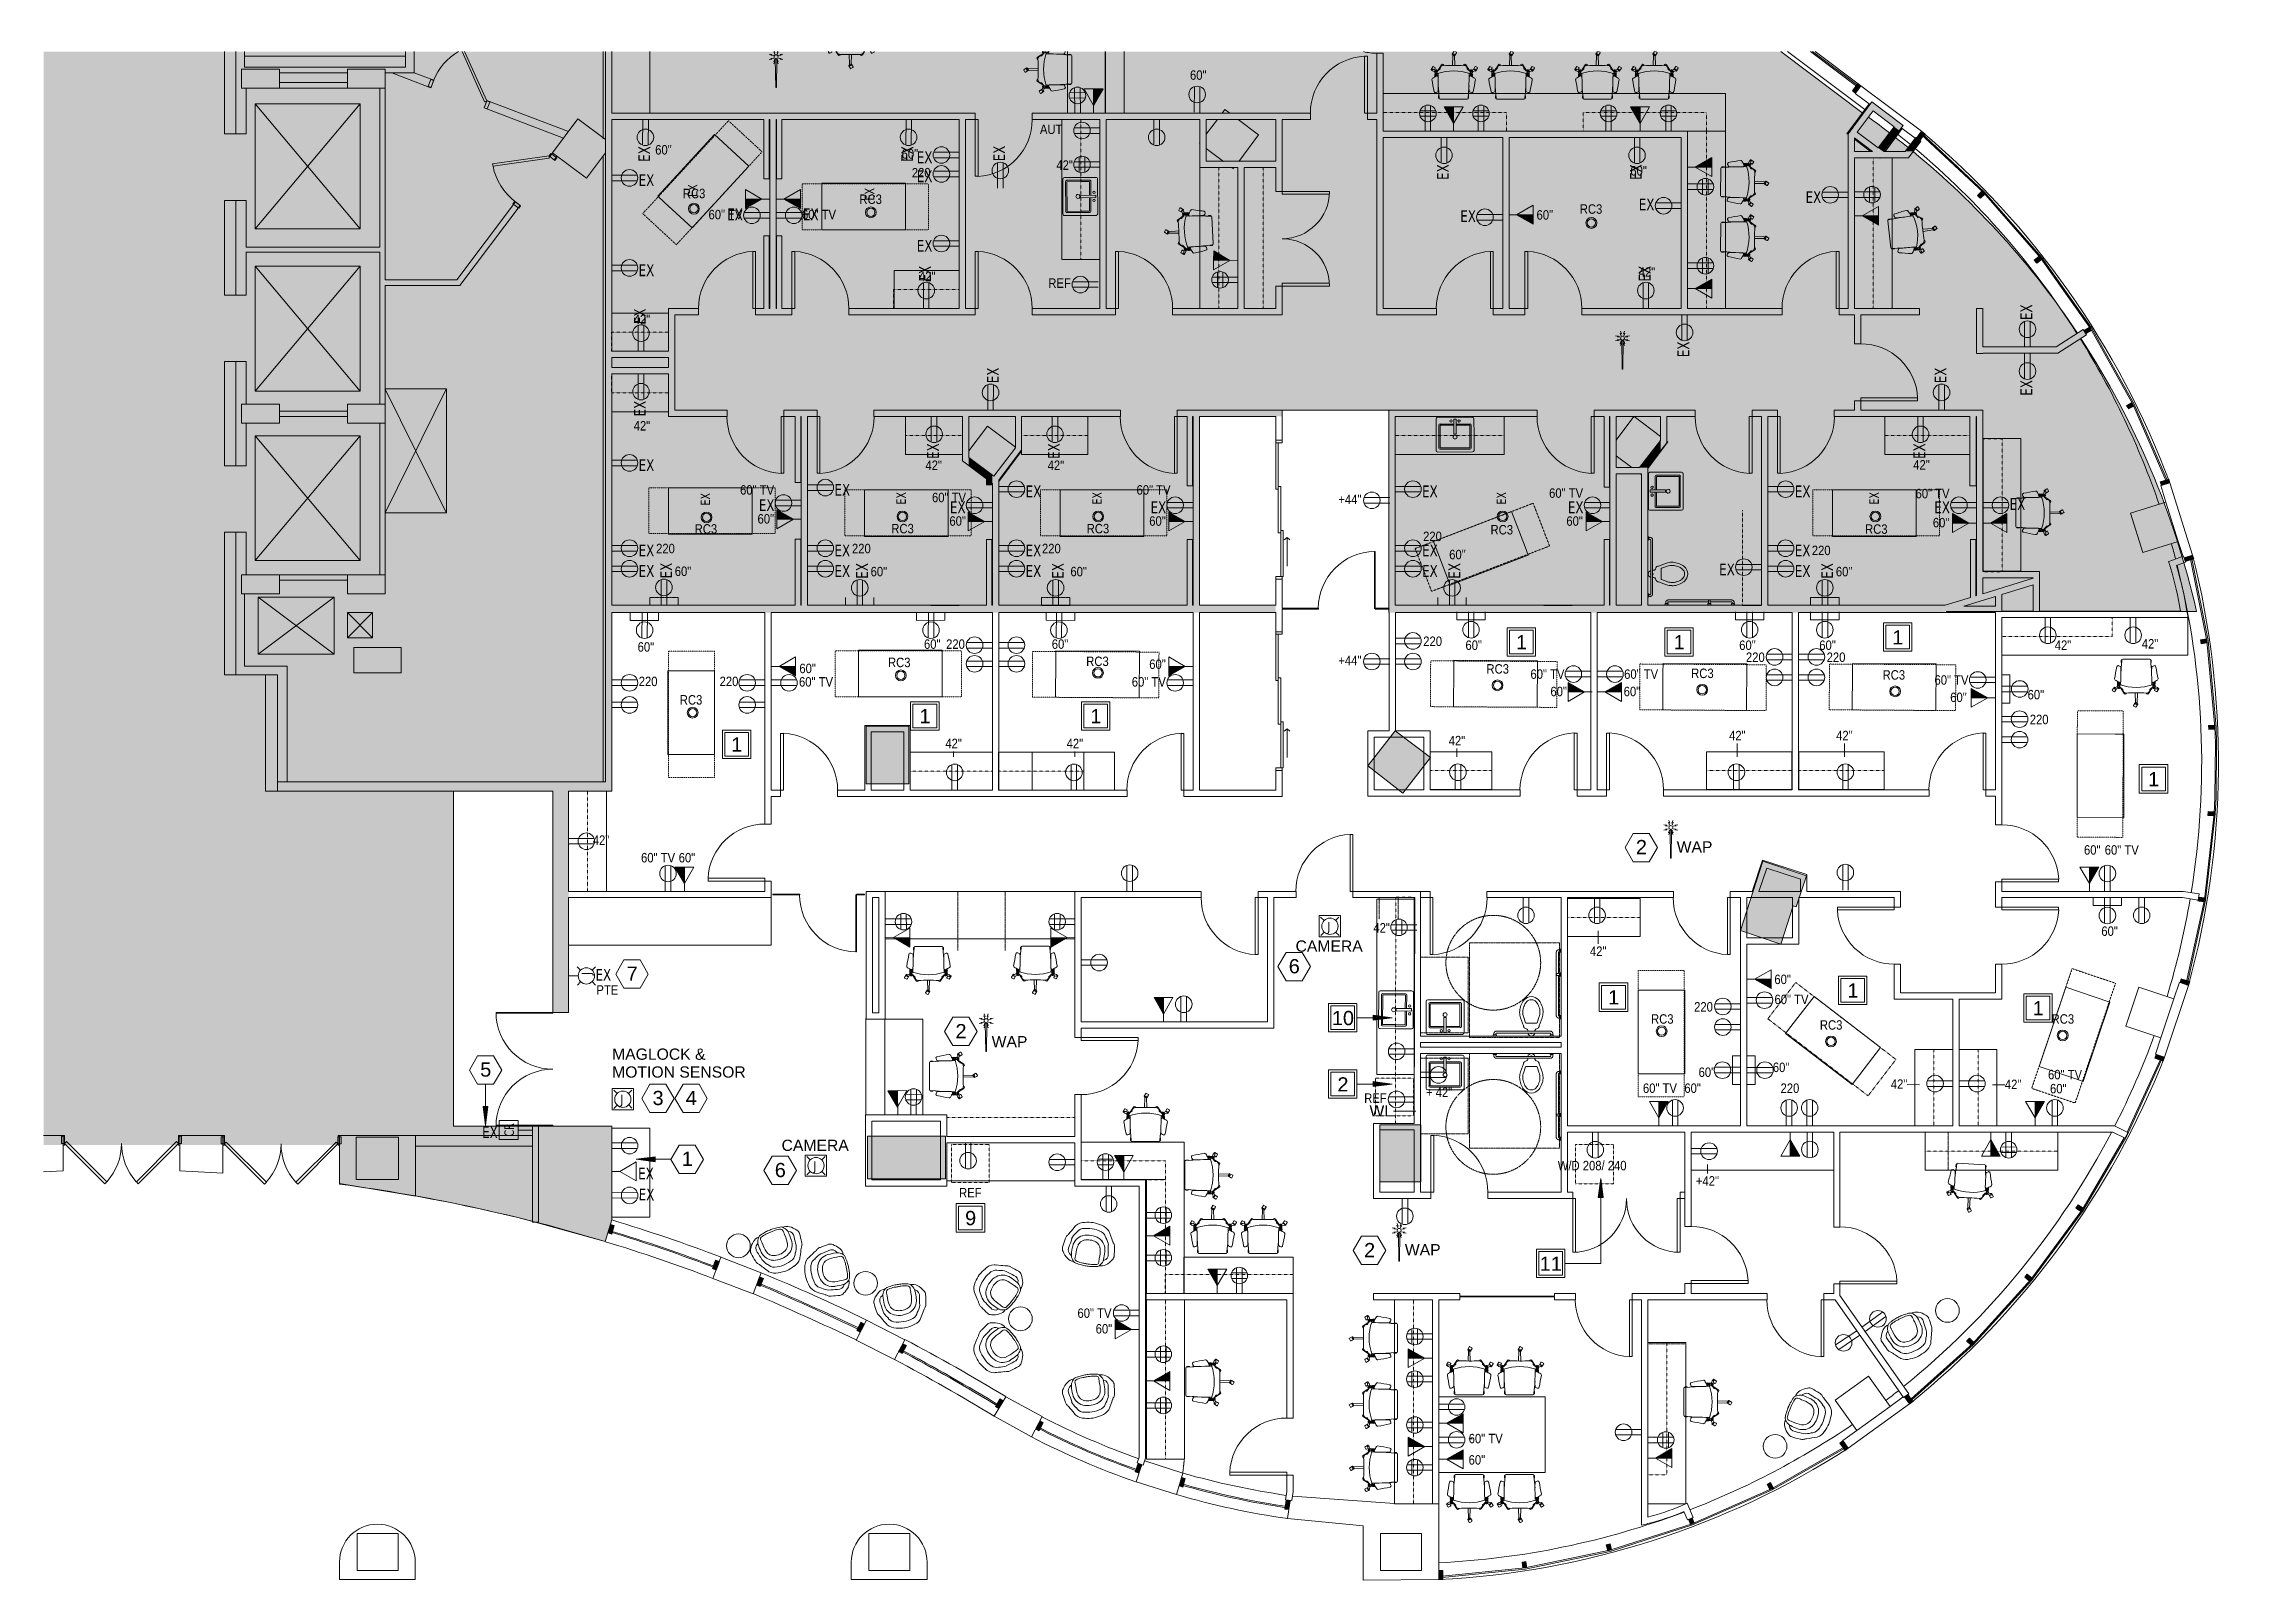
# Model space of a CAD drawing. Header units: inches. Extents: x 1 to 3107, y -595 to 378.
# Drawn here: x 882 to 2265, y -595 to 378 of the extents above; entities that cross this region are included whole.
import ezdxf

# ---------------------------------------------------------------- set-up
doc = ezdxf.new("R2010")
doc.units = ezdxf.units.IN
doc.header["$MEASUREMENT"] = 0
for name, pattern in [('Dash', [0.25, 0.125, -0.125]), ('Demolished 3_16_', [0.28125, 0.1875, -0.09375]), ('Hidden 1_8_', [0.1875, 0.125, -0.0625]), ('Overhead', [0.15625, 0.09375, -0.0625])]:
    doc.linetypes.add(name, pattern=pattern)
for name, color, linetype, lineweight in [('A-ANNO-NOTE', 131, 'Continuous', 20), ('A-DETL', 90, 'Continuous', 9), ('A-DETL-DEMO', 6, 'Demolished 3_16_', 9), ('A-DETL-GENF', 92, 'Continuous', 9), ('A-DETL-HDLN', 90, 'Hidden 1_8_', 9), ('A-DETL-MEDM', 33, 'Continuous', 13), ('A-DOOR', 31, 'Continuous', 13), ('A-DOOR-FRAM', 31, 'Continuous', 9), ('A-EXIST-DOOR', 250, 'Continuous', 9), ('A-EXIST-GLAZ', 250, 'Continuous', 9), ('A-EXIST-WALL-INT', 250, 'Continuous', 9), ('A-FLOR-ELTR', 250, 'Continuous', 9), ('A-WALL', 113, 'Continuous', 50), ('A-WALL-PATT', 111, 'Continuous', 13), ('COREDETAILS', 250, 'Continuous', 9), ('E-COMM-IDEN', 2, 'Continuous', 9), ('E-DATA', 2, 'Continuous', 9), ('E-ELEC-FIXT-IDEN', 2, 'Continuous', 9), ('EXTWINDOWS', 250, 'Continuous', 9), ('G-ANNO-TEXT', 231, 'Continuous', 9), ('I-FURN', 30, 'Continuous', 13), ('I-FURN-HDLN', 30, 'Continuous', 13), ('I-WALL', 2, 'Continuous', 13), ('new block- skin dc_dwg', 8, 'Continuous', 9), ('P-SANR-FIXT', 6, 'Continuous', 13), ('Q-CASE', 31, 'Continuous', 13), ('Q-SPCQ', 91, 'Continuous', 13), ('S-EXIST-COLS', 250, 'Continuous', 9)]:
    doc.layers.add(name, color=color, linetype=linetype, lineweight=lineweight)
doc.styles.add('Arial', font='arial.ttf', dxfattribs={"height": 9})
doc.styles.add('Arial_2', font='arial.ttf', dxfattribs={"width": 0.85, "height": 6})
doc.styles.add('Arial_3', font='arial.ttf', dxfattribs={"height": 7.125})
doc.styles.add('Tahoma', font='tahoma.ttf', dxfattribs={"height": 6})
doc.styles.add('Tahoma_1', font='tahoma.ttf', dxfattribs={"width": 0.85, "height": 6})
doc.styles.add('Tahoma_2', font='tahoma.ttf', dxfattribs={"width": 0.85, "height": 7.5})

msp = doc.modelspace()

# ---------------------------------------------------------------- texts
at = {"layer": 'A-ANNO-NOTE', "lineweight": 9, "attachment_point": 1, "line_spacing_factor": 0.994306}
for insert, char_height, width, rotation, style in [((1258.5, 303.2), 7.5, 11.839, 89.2502, 'Tahoma_2'), ((1425, 303.2), 7.5, 11.839, 89.2502, 'Tahoma_2'), ((1483.3, 303.5), 7.5, 11.839, 90, 'Tahoma_2'), ((1764.2, 291.7), 7.5, 11.839, 90, 'Tahoma_2'), ((1886.4, 291.7), 7.5, 11.839, 90, 'Tahoma_2'), ((1290, 281), 6, 9.471, 90, 'Tahoma_1'), ((1402, 278.7), 6, 9.471, 90, 'Tahoma_1'), ((1436.4, 227.4), 7.5, 11.839, 90, 'Tahoma_2'), ((1892, 227.4), 7.5, 11.839, 90, 'Tahoma_2'), ((1255.8, 200.4), 7.5, 11.839, 90, 'Tahoma_2'), ((2133.6, 203), 7.5, 11.839, 90, 'Tahoma_2'), ((1916.5, 179.5), 7.5, 11.839, 90, 'Tahoma_2'), ((1479.3, 163), 7.5, 11.839, 90, 'Tahoma_2'), ((2079.3, 163), 7.5, 11.839, 90, 'Tahoma_2'), ((2133.6, 155.1), 7.5, 11.839, 90, 'Tahoma_2'), ((1255.8, 142), 7.5, 11.839, 90, 'Tahoma_2'), ((1441.4, 115.1), 7.5, 11.839, 90, 'Tahoma_2'), ((1517.9, 115.1), 7.5, 11.839, 90, 'Tahoma_2'), ((2065.9, 115.1), 7.5, 11.839, 90, 'Tahoma_2'), ((1298, 85.6), 6, 9.471, 90, 'Tahoma_1'), ((1422, 86.2), 6, 9.471, 90, 'Tahoma_1'), ((1546, 86.2), 6, 9.471, 90, 'Tahoma_1'), ((1802, 86.2), 6, 9.471, 90, 'Tahoma_1'), ((2038, 86.2), 6, 9.471, 90, 'Tahoma_1'), ((2126.8, 90.3), 7.5, 11.839, 359.9323, 'Tahoma_2'), ((1272.5, 39.5), 7.5, 11.839, 90, 'Tahoma_2'), ((1396.5, 39.3), 7.5, 11.839, 90, 'Tahoma_2'), ((1520.5, 39.3), 7.5, 11.839, 90, 'Tahoma_2'), ((1771.5, 39.3), 7.5, 11.839, 90, 'Tahoma_2'), ((2007.5, 39.3), 7.5, 11.839, 90, 'Tahoma_2'), ((1231.5, -207.7), 7.5, 11.839, 0.0096, 'Tahoma_2'), ((1258.9, -346.7), 7.5, 11.839, 359.1128, 'Tahoma_2')]:
    msp.add_mtext('EX', dxfattribs=dict(at, insert=insert, char_height=char_height, width=width, rotation=rotation, style=style))
at = {"layer": 'A-ANNO-NOTE', "lineweight": 9}
for s, insert, char_height, width, attachment_point, line_spacing_factor, style in [('EX', (1434.9, 309.8), 7.5, 11.839, 1, 0.994306, 'Tahoma_2'), ('EX', (1258.8, 295.3), 7.5, 11.839, 1, 0.994306, 'Tahoma_2'), ('EX', (1434.9, 297.8), 7.5, 11.839, 1, 0.994306, 'Tahoma_2'), ('EX', (1892, 279.9), 7.5, 11.839, 1, 0.994306, 'Tahoma_2'), ('EX', (1997.6, 284.6), 7.5, 11.839, 1, 0.994306, 'Tahoma_2'), ('EX', (1314.9, 273.7), 7.5, 11.839, 1, 0.994306, 'Tahoma_2'), ('EX', (1362.8, 273.7), 7.5, 11.839, 1, 0.994306, 'Tahoma_2'), ('EX', (1779, 272.5), 7.5, 11.839, 1, 0.994306, 'Tahoma_2'), ('EX', (1434.9, 253.8), 7.5, 11.839, 1, 0.994306, 'Tahoma_2'), ('EX', (1258.8, 238.3), 7.5, 11.839, 1, 0.994306, 'Tahoma_2'), ('EX', (1258.8, 114.9), 7.5, 11.839, 1, 0.994306, 'Tahoma_2'), ('EX', (1382.8, 99.3), 7.5, 11.839, 1, 0.994306, 'Tahoma_2'), ('EX', (1503.8, 98.3), 7.5, 11.839, 1, 0.994306, 'Tahoma_2'), ('EX', (1754.8, 98.3), 7.5, 11.839, 1, 0.994306, 'Tahoma_2'), ('EX', (1990.8, 98.3), 7.5, 11.839, 1, 0.994306, 'Tahoma_2'), ('EX', (1334.9, 89.6), 7.5, 11.839, 1, 0.994306, 'Tahoma_2'), ('EX', (1455.9, 88.2), 7.5, 11.839, 1, 0.994306, 'Tahoma_2'), ('EX', (1582.9, 88.2), 7.5, 11.839, 1, 0.994306, 'Tahoma_2'), ('EX', (1847.1, 88.2), 7.5, 11.839, 1, 0.994306, 'Tahoma_2'), ('EX', (2079.1, 88.2), 7.5, 11.839, 1, 0.994306, 'Tahoma_2'), ('EX', (1258.8, 60.9), 7.5, 11.839, 1, 0.994306, 'Tahoma_2'), ('EX', (1382.8, 60.9), 7.5, 11.839, 1, 0.994306, 'Tahoma_2'), ('EX', (1503.8, 60.9), 7.5, 11.839, 1, 0.994306, 'Tahoma_2'), ('EX', (1754.8, 60.9), 7.5, 11.839, 1, 0.994306, 'Tahoma_2'), ('EX', (1990.8, 60.9), 7.5, 11.839, 1, 0.994306, 'Tahoma_2'), ('EX', (1258.8, 47.9), 7.5, 11.839, 1, 0.994306, 'Tahoma_2'), ('EX', (1382.8, 47.9), 7.5, 11.839, 1, 0.994306, 'Tahoma_2'), ('EX', (1503.8, 47.9), 7.5, 11.839, 1, 0.994306, 'Tahoma_2'), ('EX', (1754.8, 47.9), 7.5, 11.839, 1, 0.994306, 'Tahoma_2'), ('EX', (1942.9, 48.9), 7.5, 11.839, 1, 0.994306, 'Tahoma_2'), ('EX', (1990.8, 47.9), 7.5, 11.839, 1, 0.994306, 'Tahoma_2'), ('1', (1817.8, 3.6), 9, 8.374, 2, 0.941778, 'Arial'), ('1', (1917.6, 3.6), 9, 8.374, 2, 0.941778, 'Arial'), ('1', (2056, 6.7), 9, 8.374, 2, 0.941778, 'Arial'), ('1', (1440.1, -43.2), 9, 8.374, 2, 0.941778, 'Arial'), ('1', (1548.3, -43.2), 9, 8.374, 2, 0.941778, 'Arial'), ('1', (1320.9, -61.2), 9, 8.374, 2, 0.941778, 'Arial'), ('1', (2218, -83.1), 9, 8.374, 2, 0.941778, 'Arial'), ('2', (1893.7, -126.1), 9, 8.374, 2, 0.941778, 'Arial'), ('7', (1254.7, -206.2), 9, 8.374, 2, 0.941778, 'Arial'), ('6', (1673.9, -201.5), 9, 8.374, 2, 0.941778, 'Arial'), ('1', (1876.1, -221.2), 9, 8.374, 2, 0.941778, 'Arial'), ('1', (2027.6, -216.9), 9, 8.374, 2, 0.941778, 'Arial'), ('10', (1704.7, -234.3), 9, 16.748, 2, 0.941778, 'Arial'), ('1', (2144.9, -228.1), 9, 8.374, 2, 0.941778, 'Arial'), ('2', (1462.9, -242.6), 9, 8.374, 2, 0.941778, 'Arial'), ('5', (1162, -266.9), 9, 8.374, 2, 0.941778, 'Arial'), ('2', (1704.7, -276.3), 9, 8.374, 2, 0.941778, 'Arial'), ('3', (1271.1, -284.9), 9, 8.374, 2, 0.941778, 'Arial'), ('4', (1292.1, -284.9), 9, 8.374, 2, 0.941778, 'Arial'), ('EX', (1159.7, -307.3), 7.5, 11.839, 1, 0.994306, 'Tahoma_2'), ('1', (1289.6, -323.4), 9, 8.374, 2, 0.941778, 'Arial'), ('6', (1348.5, -330.5), 9, 8.374, 2, 0.941778, 'Arial'), ('EX', (1258.5, -333.5), 7.5, 11.839, 1, 0.994306, 'Tahoma_2'), ('9', (1469, -360.9), 9, 8.374, 2, 0.941778, 'Arial'), ('2', (1721.6, -381.2), 9, 8.374, 2, 0.941778, 'Arial'), ('11', (1836.3, -389.8), 9, 16.748, 2, 0.941778, 'Arial')]:
    msp.add_mtext(s, dxfattribs=dict(at, insert=insert, char_height=char_height, width=width, attachment_point=attachment_point, line_spacing_factor=line_spacing_factor, style=style))
at = {"layer": 'A-ANNO-NOTE', "lineweight": 9, "char_height": 6, "width": 1.515, "attachment_point": 1, "style": 'Tahoma'}
for insert in [(1694.7, -178), (1247.1, -287.4), (1369.3, -329.5)]:
    msp.add_mtext('J', dxfattribs=dict(at, insert=insert))
at = {"layer": 'A-ANNO-NOTE', "lineweight": 9, "char_height": 6, "attachment_point": 1, "rotation": 90}
for s, insert, width, style in [('J', (1222.7, -211.6), 1.515, 'Tahoma'), ('CR', (1173.8, -313.8), 10.044, 'Tahoma_1')]:
    msp.add_mtext(s, dxfattribs=dict(at, insert=insert, width=width, style=style))
at = {"layer": 'E-COMM-IDEN', "char_height": 6, "width": 12.414, "attachment_point": 2, "line_spacing_factor": 0.941778, "style": 'Arial_2'}
for insert in [(1832.5, 272.6), (1339.3, 80.2), (1460.8, 78.8), (1587.3, 78.8), (1851.4, 78.8), (2083.4, 77.8), (1587.3, -11.8), (1365.8, -14.5), (1841.3, -29.1), (1887.7, -29.1), (2094.4, -32.8), (1289.4, -134.3), (2179.1, -129.4), (1983.1, -211.3), (1926.1, -280.2), (2157.6, -280.5), (1553.4, -432.5), (1789.5, -515.5)]:
    msp.add_mtext('60"', dxfattribs=dict(at, insert=insert))
at = {"layer": 'E-ELEC-FIXT-IDEN', "char_height": 6, "attachment_point": 2, "line_spacing_factor": 0.941778, "style": 'Arial_2'}
for s, insert, width in [('60"', (1613.1, 361.1), 12.414), ('AUT', (1520, 326.8), 16.895), ('60"', (1274.5, 313.8), 12.414), ('60"', (1430.5, 311.2), 12.414), ('220', (1437.7, 299.3), 14.104), ('42"', (1528.5, 304.1), 12.414), ('60"', (1891.9, 300.5), 12.414), ('RC3', (1293.9, 286.1), 16.895), ('RC3', (1405.7, 282.5), 16.895), ('60" TV', (1313.8, 272.8), 25.563), ('60" TV', (1373, 272.8), 25.563), ('RC3', (1861.8, 276.3), 16.895), ('42"', (1897.2, 236.4), 12.414), ('42"', (1441.5, 233.6), 12.414), ('REF', (1525.3, 229.4), 16.895), ('42"', (1260.9, 206.4), 12.414), ('42"', (1260.9, 139.1), 12.414), ('42"', (1445.6, 114.1), 12.414), ('42"', (1523, 114.1), 12.414), ('42"', (2071, 114.4), 12.414), ('60" TV', (1333.8, 98.5), 25.563), ('60" TV', (1584.8, 98.5), 25.563), ('60" TV', (1455.3, 93.7), 25.563), ('+44"', (1709.1, 92.5), 17.336), ('60" TV', (1846, 96.5), 25.563), ('60" TV', (2078, 96.2), 25.563), ('RC3', (1301.4, 73.8), 16.895), ('RC3', (1425.9, 74), 16.895), ('RC3', (1549.6, 74), 16.895), ('220', (1761.4, 69.1), 14.104), ('RC3', (1805.3, 73.3), 16.895), ('RC3', (2042.4, 73.7), 16.895), ('220', (1275.8, 61.4), 14.104), ('220', (1399.8, 61.4), 14.104), ('220', (1520.1, 61.4), 14.104), ('60"', (1777.2, 57.6), 12.414), ('220', (2007.5, 60.2), 14.104), ('60"', (1286.9, 47), 12.414), ('60"', (1410.9, 46.8), 12.414), ('60"', (1537.4, 46.8), 12.414), ('60"', (2022, 46.8), 12.414), ('60"', (1444.7, 0.9), 12.414), ('220', (1459.4, 0.9), 14.104), ('60"', (1525.6, 0.9), 12.414), ('220', (1761.5, 2.7), 14.104), ('60"', (1787.5, 0.2), 12.414), ('60"', (1960.8, 0.2), 12.414), ('60"', (2011.5, 0.2), 12.414), ('42"', (2160.6, 0.2), 12.414), ('42"', (2215.7, 1.1), 12.414), ('60"', (1263.4, -0.9), 12.414), ('RC3', (1423.8, -10.7), 16.895), ('RC3', (1549.3, -10), 16.895), ('+44"', (1709.1, -9.5), 17.336), ('220', (1965.8, -7.4), 14.104), ('220', (2016.9, -7.4), 14.104), ('220', (1264.8, -22.7), 14.104), ('220', (1316, -22.7), 14.104), ('60" TV', (1371.1, -23), 25.563), ('60" TV', (1581.8, -23), 25.563), ('RC3', (1802.7, -14.8), 16.895), ('60" TV', (1834.2, -18.1), 25.563), ('60" TV', (1893.5, -18.1), 25.563), ('RC3', (1932.3, -17.6), 16.895), ('RC3', (2053.5, -18.6), 16.895), ('60" TV', (2090, -21.8), 25.563), ('RC3', (1292, -34.4), 16.895), ('60"', (2143.4, -31.1), 12.414), ('220', (2145.5, -46.8), 14.104), ('42"', (1458.2, -62), 12.414), ('42"', (1535, -62), 12.414), ('42"', (1776.9, -60.2), 12.414), ('42"', (1954.4, -57), 12.414), ('42"', (2022.2, -57), 12.414), ('42"', (1235, -123.2), 12.414), ('60" TV', (1271.1, -134.3), 25.563), ('60" TV', (2197.8, -129.4), 25.563), ('42"', (1729.2, -178.7), 12.414), ('42"', (1866.3, -193.5), 12.414), ('60"', (2190.1, -180.8), 12.414), ('PTE', (1239, -218), 16.455), ('220', (1933, -228.7), 14.104), ('60" TV', (1988.7, -224), 25.563), ('RC3', (1906.9, -236.4), 16.895), ('RC3', (2013.8, -240.2), 16.895), ('RC3', (2160.5, -236.4), 16.895), ('60"', (1935.1, -270.1), 12.414), ('60"', (1982.1, -267), 12.414), ('60" TV', (2161.9, -271.6), 25.563), ('REF', (1725.3, -286.5), 16.895), ('+ 42"', (1765.6, -282.8), 19.687), ('60" TV', (1905.4, -280.2), 25.563), ('220', (1987.7, -280.2), 14.104), ('42"', (2056.8, -277.6), 12.414), ('42"', (2129, -277.8), 12.414), ('W/D 208/ 240', (1862.5, -329.2), 51.641), ('+42"', (1935.5, -338.9), 17.336), ('REF', (1468.8, -346.4), 16.895), ('60" TV', (1547.4, -422.6), 25.563), ('60" TV', (1795.1, -502), 25.563)]:
    msp.add_mtext(s, dxfattribs=dict(at, insert=insert, width=width))
at = {"layer": 'G-ANNO-TEXT', "color": 7, "attachment_point": 1, "style": 'Arial_3'}
for s, insert, char_height, width in [('WAP', (1916, -126.9), 7.12, 28.482), ('CAMERA', (1674.7, -189.7), 7.12, 52.116), ('MAGLOCK &', (1242, -258.1), 7.12, 72.114), ('WAP', (1482.3, -250.2), 7.12, 28.482), ('MOTION SENSOR', (1242, -269.4), 7.125, 102.717), ('WL', (1721.5, -294), 7.12, 18.786), ('CAMERA', (1349.3, -315.8), 7.12, 52.116), ('WAP', (1743.9, -381.9), 7.12, 28.482)]:
    msp.add_mtext(s, dxfattribs=dict(at, insert=insert, char_height=char_height, width=width))

# ---------------------------------------------------------------- blocks, each defined once
blk = doc.blocks.new('Single-Flush - 36_ x 84_-1510128-New Construction - Tel_Data_Elec Plan')
at = {"layer": 'A-DOOR', "color": 7, "lineweight": 20}
for p, q in [((16.2, 2), (16.2, 38)), ((18, 38), (16.2, 38)), ((18, 2), (18, 38)), ((18, 2), (16.2, 2))]:
    blk.add_line(p, q, dxfattribs=at)
at = {"layer": 'A-DOOR', "lineweight": 9}
blk.add_arc((18, 2), 36.1, 92.7812, 180, dxfattribs=at)
blk = doc.blocks.new('Single-Flush - 36_ x 84_-1509972-New Construction - Tel_Data_Elec Plan')
at = {"layer": 'A-DOOR', "color": 7, "lineweight": 20}
for p, q in [((16.2, -2), (16.2, -38)), ((18, -2), (16.2, -2)), ((18, -2), (18, -38)), ((18, -38), (16.2, -38))]:
    blk.add_line(p, q, dxfattribs=at)
at = {"layer": 'A-DOOR', "lineweight": 9}
blk.add_arc((18, -2), 36.1, 180, 267.2188, dxfattribs=at)
blk = doc.blocks.new('Single-Flush - 36_ x 84_-V1-New Construction - Tel_Data_Elec Plan')
at = {"layer": 'A-DOOR', "lineweight": 9}
blk.add_arc((18, 2), 36.1, 166.2665, 180, dxfattribs=at)
blk = doc.blocks.new('Chairs - Task Chair-553613-New Construction - Tel_Data_Elec Plan')
at = {"layer": 'I-FURN', "lineweight": 9}
for p, q in [((-9.5, 17.3), (-9.5, 15.7)), ((-9.3, 17.3), (-9.5, 17.3)), ((-9.5, 15.7), (-9.3, 15.7)), ((-9.1, 17.7), (-9.3, 15.1)), ((-9.3, 15.7), (-9.3, 17.3)), ((-9.3, 15.1), (-9.3, 14)), ((-8.6, 17.9), (-9.1, 17.7)), ((8.6, 17.9), (-8.6, 17.9)), ((9.1, 17.7), (8.6, 17.9)), ((9.3, 15.1), (9.1, 17.7)), ((9.3, 15.7), (9.3, 17.3)), ((9.3, 17.3), (9.5, 17.3)), ((9.5, 15.7), (9.3, 15.7)), ((9.3, 14), (9.3, 15.1)), ((9.5, 17.3), (9.5, 15.7)), ((-11, 1.1), (-11.3, 1.1)), ((-10.5, 0.4), (-11.3, 0.4)), ((-11, 1.8), (-11, 3)), ((-11, 3), (-11, 1.1)), ((-11, 1.3), (-10.5, 1.4)), ((-10.7, 2.1), (-10.7, 1.4)), ((-10.5, 2.7), (-10.6, 3.2)), ((-10.6, 2.3), (-10.5, 2.7)), ((-10.3, 0.2), (-10.3, 0.1)), ((-10.3, 0.1), (-7.7, -3.8)), ((-9.9, 2.4), (-9.9, 3.4)), ((10.3, 0.1), (7.7, -3.8)), ((9.9, 2.4), (9.9, 3.4)), ((10.3, 0.2), (10.3, 0.1)), ((10.5, 2.7), (10.6, 3.2)), ((10.6, 2.3), (10.5, 2.7)), ((11, 1.3), (10.5, 1.4)), ((10.5, 0.4), (11.8, 0.4)), ((10.7, 2.1), (10.7, 1.4)), ((11, 1.8), (11, 3)), ((11, 3), (11, 1.1)), ((11, 1.1), (11.5, 1.1)), ((11.5, 1.8), (11.5, 3.1)), ((11.5, 1.1), (11.5, 3)), ((11.8, 1.3), (11.5, 1.3)), ((11.8, 2.2), (11.9, 0.4)), ((11.8, 0.4), (11.8, 1.3)), ((11.9, 2.7), (11.9, 3.8)), ((11.9, 0.5), (13.2, 0)), ((13.4, -0.1), (13.8, 0.1)), ((14.1, 0), (15.2, -1.8)), ((-11.1, -0.7), (-11.3, -0.4)), ((-11.2, -0.5), (-11.3, -0.5)), ((-9.9, -0.4), (-10.8, -0.7)), ((-7.7, -3.8), (-7.2, -4.2)), ((0.1, -12.5), (-0.9, -10.6)), ((-0.9, -10.7), (-0.9, -10.7)), ((0.1, -12.4), (-0.9, -10.7)), ((-0.8, -10.4), (-0.5, -10.2)), ((-0.7, -3.5), (-0.5, -10)), ((-0.5, -10.2), (0.4, -9.6)), ((0.1, -12.4), (0.1, -12.4)), ((1.7, -11.8), (0.4, -12.5)), ((0.7, -3.5), (0.5, -10)), ((0.7, -9.7), (1.8, -11.5)), ((0.8, -9.7), (1.8, -11.4)), ((0.8, -9.8), (0.8, -9.7)), ((1.8, -11.4), (1.7, -11.4)), ((7.7, -3.8), (7.2, -4.2)), ((9.9, -0.4), (10.8, -0.7)), ((11.1, -0.7), (11.7, 0)), ((11.2, -0.5), (12.9, -1)), ((13.5, -2.7), (12.5, -0.9)), ((12.5, -1), (12.5, -1)), ((13.4, -2.7), (12.5, -1)), ((13.5, -2.7), (13.4, -2.7)), ((15.1, -2.1), (13.8, -2.8)), ((14.1, 0), (14.2, 0)), ((14.2, 0), (15.1, -1.7)), ((15.1, -1.7), (15.1, -1.7))]:
    blk.add_line(p, q, dxfattribs=at)
for centre, radius, start, end in [((255.7, -8), 266, 175.2633, 176.2298), ((-8.8, 17.5), 0.589, 197.5488, 234.8938), ((-8.8, 15.5), 0.589, 134.4881, 162.4512), ((8.8, 17.5), 0.589, 305.1062, 342.4512), ((8.8, 15.5), 0.589, 17.5488, 45.5119), ((-255.7, -8), 266, 3.7702, 4.7367), ((-11.5, 12.9), 0.859, 67.1573, 78.8809), ((1.3, 28.7), 28.2, 243.4007, 244.6019), ((-11.2, 3.5), 0.533, 257.675, 293.0328), ((-11.2, 3.5), 0.5, 256.7691, 292.9427), ((-11.4, 0.4), 0.657, 282.0358, 358.6793), ((-15.1, 4.4), 10.1, 60.0767, 67.2087), ((-11.5, 2.6), 0.971, 302.0505, 342.3775), ((-10.5, 3.9), 0.711, 244.5158, 357.9527), ((-9.6, 0.8), 1.04, 126.1361, 211.8602), ((-11.7, 0.1), 1.25, 349.0811, 13.6231), ((-13.8, -4.4), 5.75, 42.5052, 54.6291), ((0, 31.4), 31.4, 251.1164, 288.8836), ((-10.3, 12.6), 0.615, 1.1809, 60.0767), ((-8.1, 2.5), 1.84, 182.7113, 213.401), ((-165.3, 9.4), 155.6, 357.9527, 1.1809), ((13.8, -4.4), 5.75, 125.3709, 137.4948), ((8.1, 2.5), 1.84, 326.599, 357.2887), ((10.3, 12.6), 0.615, 119.9233, 178.8191), ((165.3, 9.4), 155.6, 178.8191, 182.0473), ((10.5, 3.9), 0.711, 182.0473, 295.4842), ((15.1, 4.4), 10.1, 112.7913, 119.9233), ((9.6, 0.8), 1.04, 328.1398, 53.8639), ((11.7, 0.1), 1.25, 166.3769, 190.9189), ((11.5, 2.6), 0.971, 197.6225, 237.9495), ((11.4, 0.4), 0.657, 181.3207, 257.9642), ((-1.3, 28.7), 28.2, 295.3981, 301.4567), ((11.2, 3.5), 0.533, 246.9672, 303.7509), ((11.2, 3.5), 0.5, 247.0573, 301.4674), ((11.5, 12.9), 0.859, 12.1424, 112.8427), ((11.3, 0.4), 0.593, 264.0219, 0.9117), ((11.1, 2.6), 0.887, 300.1857, 4.8367), ((-160.1, -23.1), 176.2, 9.3216, 11.8621), ((13, 5.3), 0.749, 301.5732, 9.0231), ((13.9, -0.1), 0.2, 30, 119.888), ((-11.3, 0.4), 0.593, 265.9466, 275.9781), ((-10.9, -0.4), 0.323, 235.5284, 330.3379), ((-11.4, 0), 0.922, 323.5318, 350.3393), ((-5.7, 3.5), 5.54, 226.82, 238.9813), ((-23.8, -2.2), 15.3, 1.4313, 3.5527), ((-6.3, -1.4), 2.29, 190.6082, 225.4023), ((-6.2, -0.7), 2.87, 232.9914, 264.295), ((-7.3, -3.1), 1.12, 277.9248, 334.3781), ((0, -248.6), 245.1, 88.4848, 91.5152), ((-0.7, -10.5), 0.2, 119.8643, 210), ((1, -10), 1.53, 181.2073, 195.5495), ((0.1, -10.2), 0.583, 195.5495, 225.746), ((0, -10.3), 0.445, 225.7229, 314.2771), ((0.3, -12.4), 0.2, 210, 300.1357), ((-0.1, -10.2), 0.583, 314.254, 344.4505), ((0.5, -9.8), 0.2, 95.235, 119.8607), ((0.5, -9.8), 0.2, 29.8466, 95.235), ((-1, -10), 1.53, 344.4505, 358.7927), ((1.6, -11.6), 0.2, 300, 30), ((7.3, -3.1), 1.12, 205.6219, 262.0752), ((6.2, -0.7), 2.87, 275.705, 307.0086), ((6.3, -1.4), 2.29, 314.5977, 349.3918), ((5.7, 3.5), 5.54, 301.0187, 313.18), ((23.8, -2.2), 15.3, 176.4473, 178.5687), ((11.4, 0), 0.922, 189.6607, 216.4682), ((10.9, -0.4), 0.323, 209.6621, 304.4716), ((12.6, -0.8), 0.2, 195.1327, 209.8705), ((13.3, 0.5), 1.53, 253.2073, 267.502), ((12.7, -1.5), 1.53, 56.4124, 70.7927), ((13.3, -0.5), 0.583, 267.4248, 297.8208), ((13.7, -2.6), 0.2, 210, 300), ((13.2, -0.7), 0.583, 26.0911, 56.3507), ((13.4, -0.6), 0.445, 297.8208, 26.0638), ((15, -1.9), 0.2, 299.832, 30)]:
    blk.add_arc(centre, radius, start, end, dxfattribs=at)
blk = doc.blocks.new('Chairs - Task Chair-V2-New Construction - Tel_Data_Elec Plan')
at = {"layer": 'I-FURN', "lineweight": 9}
for p, q in [((-9.5, 17.3), (-9.5, 15.7)), ((-9.3, 17.3), (-9.5, 17.3)), ((-9.5, 15.7), (-9.3, 15.7)), ((-9.1, 17.7), (-9.3, 14.7)), ((-9.3, 15.7), (-9.3, 17.3)), ((-9.3, 14.7), (-9.3, 14)), ((-8.6, 17.9), (-9.1, 17.7)), ((8.6, 17.9), (-8.6, 17.9)), ((9.1, 17.7), (8.6, 17.9)), ((9.3, 14.7), (9.1, 17.7)), ((9.3, 15.7), (9.3, 17.3)), ((9.3, 17.3), (9.5, 17.3)), ((9.5, 15.7), (9.3, 15.7)), ((9.3, 14), (9.3, 14.7)), ((9.5, 17.3), (9.5, 15.7)), ((-11.9, 0.5), (-13.2, 0)), ((-11.9, 2.7), (-11.9, 3.8)), ((-11.8, 2.2), (-11.9, 0.4)), ((-11.8, 1.3), (-11.5, 1.3)), ((-11.8, 0.4), (-11.8, 1.3)), ((-10.5, 0.4), (-11.8, 0.4)), ((-11.5, 1.8), (-11.5, 3.1)), ((-11.5, 1.1), (-11.5, 3)), ((-11, 1.1), (-11.5, 1.1)), ((-11, 1.8), (-11, 3)), ((-11, 3), (-11, 1.1)), ((-11, 1.3), (-10.5, 1.4)), ((-10.7, 2.1), (-10.7, 1.4)), ((-10.5, 2.7), (-10.6, 3.2)), ((-10.6, 2.3), (-10.5, 2.7)), ((-10.3, 0.2), (-10.3, 0.1)), ((-10.3, 0.1), (-7.7, -3.8)), ((-9.9, 2.4), (-9.9, 3.4)), ((10.3, 0.1), (7.7, -3.8)), ((9.9, 2.4), (9.9, 3.4)), ((10.3, 0.2), (10.3, 0.1)), ((10.5, 2.7), (10.6, 3.2)), ((10.6, 2.3), (10.5, 2.7)), ((11, 1.3), (10.5, 1.4)), ((10.5, 0.4), (11.8, 0.4)), ((10.7, 2.1), (10.7, 1.4)), ((11, 1.8), (11, 3)), ((11, 3), (11, 1.1)), ((11, 1.1), (11.5, 1.1)), ((11.5, 1.8), (11.5, 3.1)), ((11.5, 1.1), (11.5, 3)), ((11.8, 1.3), (11.5, 1.3)), ((11.8, 2.2), (11.9, 0.4)), ((11.8, 0.4), (11.8, 1.3)), ((11.9, 2.7), (11.9, 3.8)), ((11.9, 0.5), (13.2, 0)), ((13.4, -0.1), (13.8, 0.1)), ((14.1, 0), (15.2, -1.8)), ((-13.2, -2.7), (-14.3, -0.9)), ((-14.3, -1), (-14.2, -1)), ((-13.3, -2.7), (-14.3, -1)), ((-14.2, -0.6), (-13.7, -0.4)), ((-13.3, -2.7), (-13.3, -2.7)), ((-11.7, -2.1), (-13, -2.8)), ((-11.2, -0.5), (-12.9, -1)), ((-12.2, -0.8), (-11.6, -1.8)), ((-12.1, -0.8), (-11.6, -1.7)), ((-11.1, -0.7), (-11.7, 0)), ((-11.6, -1.7), (-11.6, -1.7)), ((-9.9, -0.4), (-10.8, -0.7)), ((-7.7, -3.8), (-7.2, -4.2)), ((0.1, -12.5), (-0.9, -10.6)), ((-0.9, -10.7), (-0.9, -10.7)), ((0.1, -12.4), (-0.9, -10.7)), ((-0.8, -10.4), (-0.5, -10.2)), ((-0.7, -3.5), (-0.5, -10)), ((-0.5, -10.2), (0.4, -9.6)), ((0.1, -12.4), (0.1, -12.4)), ((1.7, -11.8), (0.4, -12.5)), ((0.7, -3.5), (0.5, -10)), ((0.7, -9.7), (1.8, -11.5)), ((0.8, -9.7), (1.8, -11.4)), ((0.8, -9.8), (0.8, -9.7)), ((1.8, -11.4), (1.7, -11.4)), ((7.7, -3.8), (7.2, -4.2)), ((9.9, -0.4), (10.8, -0.7)), ((11.1, -0.7), (11.7, 0)), ((11.2, -0.5), (12.9, -1)), ((13.5, -2.7), (12.5, -0.9)), ((12.5, -1), (12.5, -1)), ((13.4, -2.7), (12.5, -1)), ((13.5, -2.7), (13.4, -2.7)), ((15.1, -2.1), (13.8, -2.8)), ((14.1, 0), (14.2, 0)), ((14.2, 0), (15.1, -1.7)), ((15.1, -1.7), (15.1, -1.7))]:
    blk.add_line(p, q, dxfattribs=at)
for centre, radius, start, end in [((255.7, -8), 266, 175.2633, 176.2298), ((-8.8, 17.5), 0.589, 197.5488, 216.2213), ((-8.8, 17.5), 0.589, 216.2213, 234.8938), ((-8.8, 15.5), 0.589, 134.4881, 148.4696), ((-8.8, 15.5), 0.589, 148.4696, 162.4512), ((8.8, 17.5), 0.589, 305.1062, 342.4512), ((8.8, 15.5), 0.589, 31.5304, 45.5119), ((8.8, 15.5), 0.589, 17.5488, 31.5304), ((-255.7, -8), 266, 3.7702, 4.7367), ((160.1, -23.1), 176.2, 168.1407, 170.6784), ((-13, 5.3), 0.749, 170.9769, 238.6662), ((1.3, 28.7), 28.2, 238.5497, 244.6019), ((-11.5, 12.9), 0.859, 67.1573, 168.4211), ((-11.1, 2.6), 0.887, 175.1633, 239.8143), ((-11.3, 0.4), 0.593, 179.0883, 275.9781), ((-11.2, 3.5), 0.533, 236.2491, 293.0328), ((-11.2, 3.5), 0.5, 238.5326, 292.9427), ((-11.4, 0.4), 0.657, 282.0358, 358.6793), ((-15.1, 4.4), 10.1, 60.0767, 67.2087), ((-11.5, 2.6), 0.971, 302.0505, 342.3775), ((-10.5, 3.9), 0.711, 244.5158, 357.9527), ((-9.6, 0.8), 1.04, 126.1361, 211.8602), ((-11.7, 0.1), 1.25, 349.0811, 13.6231), ((-13.8, -4.4), 5.75, 42.5052, 54.6291), ((0, 31.4), 31.4, 251.1164, 288.8836), ((-10.3, 12.6), 0.615, 1.1809, 60.0767), ((-8.1, 2.5), 1.84, 182.7113, 213.401), ((-165.3, 9.4), 155.6, 357.9527, 1.1809), ((13.8, -4.4), 5.75, 125.3709, 137.4948), ((8.1, 2.5), 1.84, 326.599, 357.2887), ((10.3, 12.6), 0.615, 119.9233, 178.8191), ((165.3, 9.4), 155.6, 178.8191, 182.0473), ((10.5, 3.9), 0.711, 182.0473, 295.4842), ((15.1, 4.4), 10.1, 112.7913, 119.9233), ((9.6, 0.8), 1.04, 328.1398, 53.8639), ((11.7, 0.1), 1.25, 166.3769, 190.9189), ((11.5, 2.6), 0.971, 197.6225, 237.9495), ((11.4, 0.4), 0.657, 181.3207, 257.9642), ((-1.3, 28.7), 28.2, 295.3981, 301.4567), ((11.2, 3.5), 0.533, 246.9672, 303.7509), ((11.2, 3.5), 0.5, 247.0573, 301.4674), ((11.5, 12.9), 0.859, 12.1424, 112.8427), ((11.3, 0.4), 0.593, 264.0219, 0.9117), ((11.1, 2.6), 0.887, 300.1857, 4.8367), ((-160.1, -23.1), 176.2, 9.3216, 11.8621), ((13, 5.3), 0.749, 301.5732, 9.0231), ((13.9, -0.1), 0.2, 30, 119.888), ((-14.1, -0.8), 0.2, 120, 210.2094), ((-13.2, -0.7), 0.583, 123.4497, 153.9089), ((-13.4, -0.6), 0.445, 153.9362, 242.1792), ((-12.7, -1.5), 1.53, 109.2073, 123.5114), ((-13.3, -0.5), 0.583, 242.1792, 272.5752), ((-13.3, 0.5), 1.53, 272.498, 286.7927), ((-13.1, -2.6), 0.2, 210, 300), ((-11.8, -1.9), 0.2, 299.8879, 30), ((-10.9, -0.4), 0.323, 235.5284, 330.3379), ((-11.4, 0), 0.922, 323.5318, 350.3393), ((-5.7, 3.5), 5.54, 226.82, 238.9813), ((-23.8, -2.2), 15.3, 1.4313, 3.5527), ((-6.3, -1.4), 2.29, 190.6082, 225.4023), ((-6.2, -0.7), 2.87, 232.9914, 264.295), ((-7.3, -3.1), 1.12, 277.9248, 334.3781), ((0, -248.6), 245.1, 88.4848, 91.5152), ((-0.7, -10.5), 0.2, 119.8643, 210), ((1, -10), 1.53, 181.2073, 195.5495), ((0.1, -10.2), 0.583, 195.5495, 225.746), ((0, -10.3), 0.445, 225.7229, 314.2771), ((0.3, -12.4), 0.2, 210, 300.1357), ((-0.1, -10.2), 0.583, 314.254, 344.4505), ((0.5, -9.8), 0.2, 95.235, 119.8607), ((0.5, -9.8), 0.2, 29.8466, 95.235), ((-1, -10), 1.53, 344.4505, 358.7927), ((1.6, -11.6), 0.2, 300, 30), ((7.3, -3.1), 1.12, 205.6219, 262.0752), ((6.2, -0.7), 2.87, 275.705, 307.0086), ((6.3, -1.4), 2.29, 314.5977, 349.3918), ((5.7, 3.5), 5.54, 301.0187, 313.18), ((23.8, -2.2), 15.3, 176.4473, 178.5687), ((11.4, 0), 0.922, 189.6607, 216.4682), ((10.9, -0.4), 0.323, 209.6621, 304.4716), ((12.6, -0.8), 0.2, 195.1327, 209.8705), ((13.3, 0.5), 1.53, 253.2073, 267.502), ((12.7, -1.5), 1.53, 56.4124, 70.7927), ((13.3, -0.5), 0.583, 267.4248, 297.8208), ((13.7, -2.6), 0.2, 210, 300), ((13.2, -0.7), 0.583, 26.0911, 56.3507), ((13.4, -0.6), 0.445, 297.8208, 26.0638), ((15, -1.9), 0.2, 299.832, 30)]:
    blk.add_arc(centre, radius, start, end, dxfattribs=at)
blk = doc.blocks.new('Chairs - Task Chair-V3-New Construction - Tel_Data_Elec Plan')
at = {"layer": 'I-FURN', "lineweight": 9}
for p, q in [((-9.5, 17.3), (-9.5, 17.1)), ((-9.3, 17.3), (-9.5, 17.3)), ((-9.5, 17.1), (-9.5, 15.7)), ((-9.5, 15.7), (-9.3, 15.7)), ((-9.3, 17.1), (-9.3, 17.3)), ((-9.3, 15.7), (-9.3, 17.1)), ((-9.1, 17.1), (-9.3, 14)), ((-8.6, 17.9), (-9.1, 17.7)), ((-9.1, 17.7), (-9.1, 17.1)), ((8.6, 17.9), (-8.6, 17.9)), ((9.1, 17.7), (8.6, 17.9)), ((9.3, 15), (9.1, 17.7)), ((9.3, 15.7), (9.3, 17.3)), ((9.3, 17.3), (9.5, 17.3)), ((9.5, 15.7), (9.3, 15.7)), ((9.3, 14), (9.3, 15)), ((9.5, 17.3), (9.5, 15.7)), ((-11.9, 0.5), (-13.2, 0)), ((-11.9, 2.7), (-11.9, 3.8)), ((-11.8, 2.2), (-11.9, 0.4)), ((-11.8, 1.3), (-11.5, 1.3)), ((-11.8, 0.4), (-11.8, 1.3)), ((-10.5, 0.4), (-11.8, 0.4)), ((-11.5, 1.8), (-11.5, 3.1)), ((-11.5, 1.1), (-11.5, 3)), ((-11, 1.1), (-11.5, 1.1)), ((-11, 1.8), (-11, 3)), ((-11, 3), (-11, 1.1)), ((-11, 1.3), (-10.5, 1.4)), ((-10.7, 2.1), (-10.7, 1.4)), ((-10.5, 2.7), (-10.6, 3.2)), ((-10.6, 2.3), (-10.5, 2.7)), ((-10.3, 0.2), (-10.3, 0.1)), ((-10.3, 0.1), (-7.7, -3.8)), ((-9.9, 2.4), (-9.9, 3.4)), ((10.3, 0.1), (7.7, -3.8)), ((9.9, 2.4), (9.9, 3.4)), ((10.3, 0.2), (10.3, 0.1)), ((10.5, 2.7), (10.6, 3.2)), ((10.6, 2.3), (10.5, 2.7)), ((11, 1.3), (10.5, 1.4)), ((10.5, 0.4), (11.8, 0.4)), ((10.7, 2.1), (10.7, 1.4)), ((11, 1.8), (11, 3)), ((11, 3), (11, 1.1)), ((11, 1.1), (11.5, 1.1)), ((11.5, 1.8), (11.5, 3.1)), ((11.5, 1.1), (11.5, 3)), ((11.8, 1.3), (11.5, 1.3)), ((11.8, 2.2), (11.9, 0.4)), ((11.8, 0.4), (11.8, 1.3)), ((11.9, 2.7), (11.9, 3.8)), ((11.9, 0.5), (13.2, 0)), ((13.4, -0.1), (13.8, 0.1)), ((14.1, 0), (15.2, -1.8)), ((-13.2, -2.7), (-14.3, -0.9)), ((-14.3, -1), (-14.2, -1)), ((-13.3, -2.7), (-14.3, -1)), ((-14.2, -0.6), (-13.7, -0.4)), ((-13.3, -2.7), (-13.3, -2.7)), ((-11.7, -2.1), (-13, -2.8)), ((-11.2, -0.5), (-12.9, -1)), ((-12.2, -0.8), (-11.6, -1.8)), ((-12.1, -0.8), (-11.6, -1.7)), ((-11.1, -0.7), (-11.7, 0)), ((-11.6, -1.7), (-11.6, -1.7)), ((-9.9, -0.4), (-10.8, -0.7)), ((-7.7, -3.8), (-7.2, -4.2)), ((0.1, -12.5), (-0.9, -10.6)), ((-0.9, -10.7), (-0.9, -10.7)), ((0.1, -12.4), (-0.9, -10.7)), ((-0.8, -10.4), (-0.5, -10.2)), ((-0.7, -3.5), (-0.5, -10)), ((-0.5, -10.2), (0.4, -9.6)), ((0.1, -12.4), (0.1, -12.4)), ((1.7, -11.8), (0.4, -12.5)), ((0.7, -3.5), (0.5, -10)), ((0.7, -9.7), (1.8, -11.5)), ((0.8, -9.7), (1.8, -11.4)), ((0.8, -9.8), (0.8, -9.7)), ((1.8, -11.4), (1.7, -11.4)), ((7.7, -3.8), (7.2, -4.2)), ((9.9, -0.4), (10.8, -0.7)), ((11.1, -0.7), (11.7, 0)), ((11.2, -0.5), (12.9, -1)), ((13.5, -2.7), (12.5, -0.9)), ((12.5, -1), (12.5, -1)), ((13.4, -2.7), (12.5, -1)), ((13.5, -2.7), (13.4, -2.7)), ((15.1, -2.1), (13.8, -2.8)), ((14.1, 0), (14.2, 0)), ((14.2, 0), (15.1, -1.7)), ((15.1, -1.7), (15.1, -1.7))]:
    blk.add_line(p, q, dxfattribs=at)
for centre, radius, start, end in [((255.7, -8), 266, 175.2633, 176.2298), ((-8.8, 17.5), 0.589, 197.5488, 216.2213), ((-8.8, 15.5), 0.589, 134.4881, 162.4512), ((-8.8, 17.5), 0.589, 218.3962, 234.8938), ((8.8, 17.5), 0.589, 305.1062, 323.7787), ((8.8, 15.5), 0.589, 31.5304, 45.5119), ((8.8, 17.5), 0.589, 323.7787, 342.4512), ((8.8, 15.5), 0.589, 17.5488, 31.5304), ((-255.7, -8), 266, 3.7702, 4.7367), ((160.1, -23.1), 176.2, 168.1407, 170.6784), ((-13, 5.3), 0.749, 170.9769, 238.6662), ((1.3, 28.7), 28.2, 238.5497, 244.6019), ((-11.5, 12.9), 0.859, 67.1573, 168.4211), ((-11.1, 2.6), 0.887, 175.1633, 239.8143), ((-11.3, 0.4), 0.593, 179.0883, 275.9781), ((-11.2, 3.5), 0.533, 236.2491, 293.0328), ((-11.2, 3.5), 0.5, 238.5326, 292.9427), ((-11.4, 0.4), 0.657, 282.0358, 358.6793), ((-15.1, 4.4), 10.1, 60.0767, 67.2087), ((-11.5, 2.6), 0.971, 302.0505, 342.3775), ((-10.5, 3.9), 0.711, 244.5158, 357.9527), ((-9.6, 0.8), 1.04, 126.1361, 211.8602), ((-11.7, 0.1), 1.25, 349.0811, 13.6231), ((-13.8, -4.4), 5.75, 42.5052, 54.6291), ((0, 31.4), 31.4, 251.1164, 288.8836), ((-10.3, 12.6), 0.615, 1.1809, 60.0767), ((-8.1, 2.5), 1.84, 182.7113, 213.401), ((-165.3, 9.4), 155.6, 357.9527, 1.1809), ((13.8, -4.4), 5.75, 125.3709, 137.4948), ((8.1, 2.5), 1.84, 326.599, 357.2887), ((10.3, 12.6), 0.615, 119.9233, 178.8191), ((165.3, 9.4), 155.6, 178.8191, 182.0473), ((10.5, 3.9), 0.711, 182.0473, 295.4842), ((15.1, 4.4), 10.1, 112.7913, 119.9233), ((9.6, 0.8), 1.04, 328.1398, 53.8639), ((11.7, 0.1), 1.25, 166.3769, 190.9189), ((11.5, 2.6), 0.971, 197.6225, 237.9495), ((11.4, 0.4), 0.657, 181.3207, 257.9642), ((-1.3, 28.7), 28.2, 295.3981, 301.4567), ((11.2, 3.5), 0.533, 246.9672, 303.7509), ((11.2, 3.5), 0.5, 247.0573, 301.4674), ((11.5, 12.9), 0.859, 12.1424, 112.8427), ((11.3, 0.4), 0.593, 264.0219, 0.9117), ((11.1, 2.6), 0.887, 300.1857, 4.8367), ((-160.1, -23.1), 176.2, 9.3216, 11.8621), ((13, 5.3), 0.749, 301.5732, 9.0231), ((13.9, -0.1), 0.2, 30, 119.888), ((-14.1, -0.8), 0.2, 120, 210.2094), ((-13.2, -0.7), 0.583, 123.4497, 153.9089), ((-13.4, -0.6), 0.445, 153.9362, 242.1792), ((-12.7, -1.5), 1.53, 109.2073, 123.5114), ((-13.3, -0.5), 0.583, 242.1792, 272.5752), ((-13.3, 0.5), 1.53, 272.498, 286.7927), ((-13.1, -2.6), 0.2, 210, 300), ((-11.8, -1.9), 0.2, 299.8879, 30), ((-10.9, -0.4), 0.323, 235.5284, 330.3379), ((-11.4, 0), 0.922, 323.5318, 350.3393), ((-5.7, 3.5), 5.54, 226.82, 238.9813), ((-23.8, -2.2), 15.3, 1.4313, 3.5527), ((-6.3, -1.4), 2.29, 190.6082, 225.4023), ((-6.2, -0.7), 2.87, 232.9914, 264.295), ((-7.3, -3.1), 1.12, 277.9248, 334.3781), ((0, -248.6), 245.1, 88.4848, 91.5152), ((-0.7, -10.5), 0.2, 119.8643, 210), ((1, -10), 1.53, 181.2073, 195.5495), ((0.1, -10.2), 0.583, 195.5495, 225.746), ((0, -10.3), 0.445, 225.7229, 314.2771), ((0.3, -12.4), 0.2, 210, 300.1357), ((-0.1, -10.2), 0.583, 314.254, 344.4505), ((0.5, -9.8), 0.2, 95.235, 119.8607), ((0.5, -9.8), 0.2, 29.8466, 95.235), ((-1, -10), 1.53, 344.4505, 358.7927), ((1.6, -11.6), 0.2, 300, 30), ((7.3, -3.1), 1.12, 205.6219, 262.0752), ((6.2, -0.7), 2.87, 275.705, 307.0086), ((6.3, -1.4), 2.29, 314.5977, 349.3918), ((5.7, 3.5), 5.54, 301.0187, 313.18), ((23.8, -2.2), 15.3, 176.4473, 178.5687), ((11.4, 0), 0.922, 189.6607, 216.4682), ((10.9, -0.4), 0.323, 209.6621, 304.4716), ((12.6, -0.8), 0.2, 195.1327, 209.8705), ((13.3, 0.5), 1.53, 253.2073, 267.502), ((12.7, -1.5), 1.53, 56.4124, 70.7927), ((13.3, -0.5), 0.583, 267.4248, 297.8208), ((13.7, -2.6), 0.2, 210, 300), ((13.2, -0.7), 0.583, 26.0911, 56.3507), ((13.4, -0.6), 0.445, 297.8208, 26.0638), ((15, -1.9), 0.2, 299.832, 30)]:
    blk.add_arc(centre, radius, start, end, dxfattribs=at)
blk = doc.blocks.new('Counter Top _No Backsplash_ - Standard Counter Top-1640915-New Construction - Tel_Data_Elec Plan')
at = {"layer": 'Q-CASE'}
for p, q in [((-11.3, 0), (-47.3, 0)), ((-11.3, -12), (-11.3, -24)), ((-47.3, -24), (-11.3, -24))]:
    blk.add_line(p, q, dxfattribs=at)
blk = doc.blocks.new('Counter Top _No Backsplash_ - Standard Counter Top-V4-New Construction - Tel_Data_Elec Plan')
at = {"layer": 'Q-CASE'}
for p, q in [((-11.3, 0), (-47.3, 0)), ((-47.3, 0), (-47.3, -12)), ((-47.3, -12), (-47.3, -24)), ((-47.3, -24), (-11.3, -24))]:
    blk.add_line(p, q, dxfattribs=at)
blk = doc.blocks.new('Counter Top _No Backsplash_ - Standard Counter Top-1813773-New Construction - Tel_Data_Elec Plan')
at = {"layer": 'Q-CASE'}
for p, q in [((21.7, 0), (-33.1, 0)), ((-47.3, 0), (-47.3, -12)), ((-47.3, -12), (-47.3, -12.2)), ((21.7, 0), (21.7, -12)), ((21.7, -12), (21.7, -24)), ((-47.3, -24), (21.7, -24))]:
    blk.add_line(p, q, dxfattribs=at)
blk = doc.blocks.new('Counter Top _No Backsplash_ - Standard Counter Top-1756717-New Construction - Tel_Data_Elec Plan')
at = {"layer": 'Q-CASE'}
for p, q in [((6.7, 0), (-47.3, 0)), ((-47.3, 0), (-47.3, -12)), ((-47.3, -12), (-47.3, -24)), ((6.7, 0), (6.7, -12)), ((6.7, -12), (6.7, -12.2)), ((-47.3, -24), (6.7, -24))]:
    blk.add_line(p, q, dxfattribs=at)
blk = doc.blocks.new('Sink-Single - 2D - Default-1642245-New Construction - Tel_Data_Elec Plan')
at = {"layer": 'P-SANR-FIXT'}
for p, q in [((-12, -2.5), (-12, -22.5)), ((11, -1.5), (-11, -1.5)), ((-10.2, -4), (-10.2, -18.5)), ((9.5, -3.3), (-9.5, -3.3)), ((-9.4, -18.4), (-9.4, -4.1)), ((-9.4, -4.1), (9.4, -4.1)), ((0.7, -12.7), (-0.8, -12.7)), ((-0.8, -12.7), (-0.8, -22.3)), ((0.7, -22.3), (0.7, -12.7)), ((9.4, -4.1), (9.4, -18.4)), ((10.3, -18.5), (10.3, -4)), ((12, -22.5), (12, -2.5)), ((-11, -23.5), (11, -23.5)), ((-9.5, -19.2), (-0.8, -19.2)), ((-0.8, -18.4), (-9.4, -18.4)), ((-0.8, -22.3), (0.7, -22.3)), ((9.4, -18.4), (0.7, -18.4)), ((0.7, -19.2), (9.5, -19.2))]:
    blk.add_line(p, q, dxfattribs=at)
for centre, radius, start, end in [((-11, -2.5), 1, 90, 180), ((-9.5, -4), 0.75, 90, 180), ((0, -11), 1.25, 360, 180), ((0, -11), 1.25, 180, 360), ((9.5, -4), 0.75, 360, 90), ((11, -2.5), 1, 0, 90), ((-11, -22.5), 1, 180, 270), ((-9.5, -18.5), 0.75, 180, 270), ((-2.5, -21.2), 0.75, 360, 180), ((-2.5, -21.2), 0.75, 180, 360), ((2.5, -21.2), 0.75, 360, 180), ((2.5, -21.2), 0.75, 180, 360), ((9.5, -18.5), 0.75, 270, 0), ((11, -22.5), 1, 270, 0)]:
    blk.add_arc(centre, radius, start, end, dxfattribs=at)
blk = doc.blocks.new('Toilet - Wall-Mounted_Tankless - 2D - ADA-1642246-New Construction - Tel_Data_Elec Plan')
at = {"layer": 'P-SANR-FIXT'}
for p, q in [((-5, 6.5), (-6.8, 11.6)), ((-3.6, 8.4), (-5, 12.3)), ((-4.9, 6), (-5, 6.5)), ((3.1, 8.1), (-3.1, 8.1)), ((-2.3, 2.9), (-2.3, 3.6)), ((2.3, 3.6), (2.3, 2.9)), ((5, 12.3), (3.6, 8.4)), ((5, 6.5), (4.9, 6)), ((6.8, 11.6), (5, 6.5))]:
    blk.add_line(p, q, dxfattribs=at)
for centre, radius, start, end in [((3.1, 15), 10.5, 161.1646, 180), ((3.1, 15), 10.5, 180, 198.8354), ((5.9, 15), 13.2, 148.2162, 165.0374), ((3.1, 15), 8.52, 160.7152, 180), ((3.1, 15), 8.52, 180, 198.7802), ((4, 15.5), 11.3, 138.7986, 145.3641), ((5.9, 15), 11.2, 148.4728, 165.3873), ((0, 19), 6, 41.2014, 138.7986), ((4, 15.5), 9.29, 138.7986, 145.0594), ((0, 19), 4, 41.2014, 138.7986), ((-4, 15.5), 9.29, 34.879, 41.2014), ((-6.5, 14.5), 12, 14.9358, 32.1619), ((-4, 15.5), 11.3, 34.6359, 41.2014), ((-3.1, 15), 8.52, 341.2198, 0.4516), ((-0.6, 15.6), 6.05, 355.6116, 19.4099), ((-6.5, 14.5), 14, 15.2447, 32.3538), ((-3.1, 15), 10.5, 341.1646, 0), ((-0.6, 15.6), 8.05, 356.2246, 18.8354), ((-2.8, 6.7), 2.21, 198.973, 259.7506), ((-3.1, 8.6), 0.5, 199.3315, 270), ((-3.3, 3.5), 1.04, 3.7919, 79.7506), ((0, 2.3), 2.31, 198.1086, 341.792), ((0, 2.3), 0.811, 44.6678, 130.8729), ((0, 2.3), 0.811, 246.3738, 287.1644), ((3.3, 3.5), 1.04, 100.2494, 176.2081), ((3.1, 8.6), 0.5, 270, 340.6685), ((2.8, 6.7), 2.21, 280.2494, 341.027)]:
    blk.add_arc(centre, radius, start, end, dxfattribs=at)
blk = doc.blocks.new('Chairs - Task Chair-1592014-New Construction - Tel_Data_Elec Plan')
at = {"layer": 'I-FURN', "lineweight": 9}
for p, q in [((-13.2, 2.7), (-14.3, 0.9)), ((-13.3, 2.7), (-14.3, 1)), ((-14.3, 1), (-14.2, 1)), ((-14.2, 0.6), (-13.7, 0.4)), ((-13.3, 2.7), (-13.3, 2.7)), ((-11.9, -0.5), (-13.2, 0)), ((-11.7, 2.1), (-13, 2.8)), ((-11.2, 0.5), (-12.9, 1)), ((-12.2, 0.8), (-11.6, 1.8)), ((-12.1, 0.8), (-11.6, 1.7)), ((-11.1, 0.7), (-11.7, 0)), ((-11.6, 1.7), (-11.6, 1.7)), ((-9.9, 0.4), (-10.8, 0.7)), ((-10.3, -0.1), (-7.7, 3.8)), ((-7.7, 3.8), (-7.2, 4.2)), ((0.1, 12.5), (-0.9, 10.6)), ((0.1, 12.4), (-0.9, 10.7)), ((-0.9, 10.7), (-0.9, 10.7)), ((-0.8, 10.4), (-0.5, 10.2)), ((-0.7, 3.5), (-0.5, 10)), ((-0.5, 10.2), (0.4, 9.6)), ((0.1, 12.4), (0.1, 12.4)), ((1.7, 11.8), (0.4, 12.5)), ((0.7, 3.5), (0.5, 10)), ((0.7, 9.7), (1.8, 11.5)), ((0.8, 9.7), (1.8, 11.4)), ((0.8, 9.8), (0.8, 9.7)), ((1.8, 11.4), (1.7, 11.4)), ((7.7, 3.8), (7.2, 4.2)), ((10.3, -0.1), (7.7, 3.8)), ((9.9, 0.4), (10.8, 0.7)), ((11.1, 0.7), (11.7, 0)), ((11.2, 0.5), (12.9, 1)), ((11.9, -0.5), (13.2, 0)), ((13.5, 2.7), (12.5, 0.9)), ((13.4, 2.7), (12.5, 1)), ((12.5, 1), (12.5, 1)), ((13.5, 2.7), (13.4, 2.7)), ((13.4, 0.1), (13.8, -0.1)), ((15.1, 2.1), (13.8, 2.8)), ((14.1, 0), (15.2, 1.8)), ((14.1, 0), (14.2, 0)), ((14.2, 0), (15.1, 1.7)), ((15.1, 1.7), (15.1, 1.7)), ((-11.8, -2.2), (-11.9, -0.4)), ((-11.9, -2.7), (-11.9, -3.8)), ((-11.8, -0.4), (-11.8, -1.3)), ((-10.5, -0.4), (-11.8, -0.4)), ((-11.8, -1.3), (-11.5, -1.3)), ((-11.5, -1.1), (-11.5, -3)), ((-11, -1.1), (-11.5, -1.1)), ((-11.5, -1.8), (-11.5, -3.1)), ((-11, -3), (-11, -1.1)), ((-11, -1.3), (-10.5, -1.4)), ((-11, -1.8), (-11, -3)), ((-10.7, -2.1), (-10.7, -1.4)), ((-10.6, -2.3), (-10.5, -2.7)), ((-10.5, -2.7), (-10.6, -3.2)), ((-10.3, -0.2), (-10.3, -0.1)), ((-9.9, -2.4), (-9.9, -3.4)), ((9.9, -2.4), (9.9, -3.4)), ((10.3, -0.2), (10.3, -0.1)), ((10.5, -0.4), (11.8, -0.4)), ((11, -1.3), (10.5, -1.4)), ((10.6, -2.3), (10.5, -2.7)), ((10.5, -2.7), (10.6, -3.2)), ((10.7, -2.1), (10.7, -1.4)), ((11, -1.1), (11.5, -1.1)), ((11, -3), (11, -1.1)), ((11, -1.8), (11, -3)), ((11.5, -1.1), (11.5, -3)), ((11.8, -1.3), (11.5, -1.3)), ((11.5, -1.8), (11.5, -3.1)), ((11.8, -2.2), (11.9, -0.4)), ((11.8, -0.4), (11.8, -1.3)), ((11.9, -2.7), (11.9, -3.8)), ((-9.5, -15.7), (-9.3, -15.7)), ((-9.5, -17.3), (-9.5, -15.7)), ((-9.3, -17.3), (-9.5, -17.3)), ((-9.3, -15), (-9.3, -14)), ((-9.1, -17.7), (-9.3, -15)), ((-9.3, -15.7), (-9.3, -17.3)), ((-8.6, -17.9), (-9.1, -17.7)), ((8.6, -17.9), (-8.6, -17.9)), ((9.1, -17.7), (8.6, -17.9)), ((9.3, -14.8), (9.1, -17.7)), ((9.3, -14), (9.3, -14.8)), ((9.3, -15.7), (9.3, -17.3)), ((9.5, -15.7), (9.3, -15.7)), ((9.3, -17.3), (9.5, -17.3)), ((9.5, -17.3), (9.5, -15.7))]:
    blk.add_line(p, q, dxfattribs=at)
for centre, radius, start, end in [((-14.1, 0.8), 0.2, 149.7906, 240), ((-13.4, 0.6), 0.445, 117.8208, 206.0638), ((-13.2, 0.7), 0.583, 206.0911, 236.5503), ((-13.3, 0.5), 0.583, 87.4248, 117.8208), ((-12.7, 1.5), 1.53, 236.4886, 250.7927), ((-13.3, -0.5), 1.53, 73.2073, 87.502), ((-13.1, 2.6), 0.2, 60, 150), ((-11.3, -0.4), 0.593, 84.0219, 180.9117), ((-11.8, 1.9), 0.2, 330, 60.1121), ((-11.4, -0.4), 0.657, 1.3207, 77.9642), ((-10.9, 0.4), 0.323, 29.6621, 124.4716), ((-11.4, 0), 0.922, 9.6607, 36.4682), ((-11.7, -0.1), 1.25, 346.3769, 10.9189), ((-13.8, 4.4), 5.75, 305.3709, 317.4948), ((0, -31.4), 31.4, 71.1164, 108.8836), ((-5.7, -3.5), 5.54, 121.0187, 133.18), ((-6.3, 1.4), 2.29, 134.5977, 169.3918), ((-23.8, 2.2), 15.3, 356.4473, 358.5687), ((-6.2, 0.7), 2.87, 95.705, 127.0086), ((-7.3, 3.1), 1.12, 25.6219, 82.0752), ((0, 248.6), 245.1, 268.4848, 271.5152), ((-0.7, 10.5), 0.2, 150, 240.1357), ((0.1, 10.2), 0.583, 134.254, 164.4505), ((1, 10), 1.53, 164.4505, 178.7927), ((0, 10.3), 0.445, 45.7229, 134.2771), ((0.3, 12.4), 0.2, 59.8643, 150), ((-0.1, 10.2), 0.583, 15.5495, 45.746), ((0.5, 9.8), 0.2, 240.1393, 264.765), ((-1, 10), 1.53, 1.2073, 15.5495), ((0.5, 9.8), 0.2, 264.765, 330.1534), ((1.6, 11.6), 0.2, 330, 60), ((7.3, 3.1), 1.12, 97.9248, 154.3781), ((6.2, 0.7), 2.87, 52.9914, 84.295), ((6.3, 1.4), 2.29, 10.6082, 45.4023), ((23.8, 2.2), 15.3, 181.4313, 183.5527), ((5.7, -3.5), 5.54, 46.82, 58.9813), ((13.8, 4.4), 5.75, 222.5052, 234.6291), ((11.7, -0.1), 1.25, 169.0811, 193.6231), ((11.4, 0), 0.922, 143.5318, 170.3393), ((10.9, 0.4), 0.323, 55.5284, 150.3379), ((11.4, -0.4), 0.657, 102.0358, 178.6793), ((11.3, -0.4), 0.593, 359.0883, 95.9781), ((12.6, 0.8), 0.2, 150.1295, 164.8673), ((13.3, -0.5), 1.53, 92.498, 106.7927), ((12.7, 1.5), 1.53, 289.2073, 303.5876), ((13.3, 0.5), 0.583, 62.1792, 92.5752), ((13.7, 2.6), 0.2, 60, 150), ((13.4, 0.6), 0.445, 333.9362, 62.1792), ((13.2, 0.7), 0.583, 303.6493, 333.9089), ((15, 1.9), 0.2, 330, 60.168), ((-13, -5.3), 0.749, 121.3338, 189.0231), ((160.1, 23.1), 176.2, 189.3216, 191.8593), ((1.3, -28.7), 28.2, 115.3981, 121.4503), ((-11.5, -12.9), 0.859, 191.5789, 292.8427), ((-11.1, -2.6), 0.887, 120.1857, 184.8367), ((-11.2, -3.5), 0.533, 66.9672, 123.7509), ((-11.2, -3.5), 0.5, 67.0573, 121.4674), ((-15.1, -4.4), 10.1, 292.7913, 299.9233), ((-11.5, -2.6), 0.971, 17.6225, 57.9495), ((-10.5, -3.9), 0.711, 2.0473, 115.4842), ((-9.6, -0.8), 1.04, 148.1398, 233.8639), ((-10.3, -12.6), 0.615, 299.9233, 358.8191), ((-8.1, -2.5), 1.84, 146.599, 177.2887), ((-165.3, -9.4), 155.6, 358.8191, 2.0473), ((255.7, 8), 266, 183.7702, 184.7367), ((-255.7, 8), 266, 355.2633, 356.2298), ((8.1, -2.5), 1.84, 2.7113, 33.401), ((165.3, -9.4), 155.6, 177.9527, 181.1809), ((10.3, -12.6), 0.615, 181.1809, 240.0767), ((10.5, -3.9), 0.711, 64.5158, 177.9527), ((15.1, -4.4), 10.1, 240.0767, 247.2087), ((9.6, -0.8), 1.04, 306.1361, 31.8602), ((11.5, -2.6), 0.971, 122.0505, 162.3775), ((-1.3, -28.7), 28.2, 58.5433, 64.6019), ((11.2, -3.5), 0.533, 56.2491, 113.0328), ((11.2, -3.5), 0.5, 58.5326, 112.9427), ((11.5, -12.9), 0.859, 247.1573, 347.8576), ((11.1, -2.6), 0.887, 355.1633, 59.8143), ((-160.1, 23.1), 176.2, 348.1379, 350.6784), ((13, -5.3), 0.749, 350.9769, 58.4268), ((13.9, 0.1), 0.2, 240.112, 330), ((-8.8, -15.5), 0.589, 197.5488, 225.5119), ((-8.8, -17.5), 0.589, 125.1062, 143.7787), ((-8.8, -17.5), 0.589, 143.7787, 162.4512), ((8.8, -17.5), 0.589, 36.2213, 54.8938), ((8.8, -15.5), 0.589, 314.4881, 342.4512), ((8.8, -17.5), 0.589, 17.5488, 36.2213)]:
    blk.add_arc(centre, radius, start, end, dxfattribs=at)
blk = doc.blocks.new('Door-Opening - POCKET DOOR-1861582-New Construction - Tel_Data_Elec Plan')
at = {"layer": 'A-DETL-MEDM', "lineweight": 20}
for p, q in [((-18.3, -2), (-18.3, 2)), ((17.7, 2), (17.7, -2))]:
    blk.add_line(p, q, dxfattribs=at)
blk = doc.blocks.new('Chairs - Task Chair-V5-New Construction - Tel_Data_Elec Plan')
at = {"layer": 'I-FURN', "lineweight": 9}
for p, q in [((-13.2, 2.7), (-14.3, 0.9)), ((-13.3, 2.7), (-14.3, 1)), ((-14.3, 1), (-14.2, 1)), ((-14.2, 0.6), (-13.7, 0.4)), ((-13.3, 2.7), (-13.3, 2.7)), ((-11.9, -0.5), (-13.2, 0)), ((-11.7, 2.1), (-13, 2.8)), ((-11.2, 0.5), (-12.9, 1)), ((-12.2, 0.8), (-11.6, 1.8)), ((-12.1, 0.8), (-11.6, 1.7)), ((-11.1, 0.7), (-11.7, 0)), ((-11.6, 1.7), (-11.6, 1.7)), ((-9.9, 0.4), (-10.8, 0.7)), ((-10.3, -0.1), (-7.7, 3.8)), ((-7.7, 3.8), (-7.2, 4.2)), ((0.1, 12.3), (-0.9, 10.6)), ((0, 12.3), (-0.9, 10.7)), ((-0.9, 10.7), (-0.9, 10.7)), ((-0.8, 10.4), (-0.5, 10.2)), ((-0.7, 3.5), (-0.5, 10)), ((-0.5, 10.2), (0.4, 9.6)), ((0.7, 3.5), (0.5, 10)), ((0.7, 9.7), (1.8, 11.5)), ((1.7, 11.8), (0.8, 12.3)), ((0.8, 9.7), (1.8, 11.4)), ((0.8, 9.8), (0.8, 9.7)), ((1.8, 11.4), (1.7, 11.4)), ((7.7, 3.8), (7.2, 4.2)), ((10.3, -0.1), (7.7, 3.8)), ((9.9, 0.4), (10.8, 0.7)), ((11.1, 0.7), (11.7, 0)), ((11.2, 0.5), (12.9, 1)), ((11.9, -0.5), (13.2, 0)), ((13.5, 2.7), (12.5, 0.9)), ((13.4, 2.7), (12.5, 1)), ((12.5, 1), (12.5, 1)), ((13.5, 2.7), (13.4, 2.7)), ((13.4, 0.1), (13.8, -0.1)), ((15.1, 2.1), (13.8, 2.8)), ((14.1, 0), (15.2, 1.8)), ((14.1, 0), (14.2, 0)), ((14.2, 0), (15.1, 1.7)), ((15.1, 1.7), (15.1, 1.7)), ((-11.8, -2.2), (-11.9, -0.4)), ((-11.9, -2.7), (-11.9, -3.8)), ((-11.8, -0.4), (-11.8, -1.3)), ((-10.5, -0.4), (-11.8, -0.4)), ((-11.8, -1.3), (-11.5, -1.3)), ((-11.5, -1.1), (-11.5, -3)), ((-11, -1.1), (-11.5, -1.1)), ((-11.5, -1.8), (-11.5, -3.1)), ((-11, -3), (-11, -1.1)), ((-11, -1.3), (-10.5, -1.4)), ((-11, -1.8), (-11, -3)), ((-10.7, -2.1), (-10.7, -1.4)), ((-10.6, -2.3), (-10.5, -2.7)), ((-10.5, -2.7), (-10.6, -3.2)), ((-10.3, -0.2), (-10.3, -0.1)), ((-9.9, -2.4), (-9.9, -3.4)), ((9.9, -2.4), (9.9, -3.4)), ((10.3, -0.2), (10.3, -0.1)), ((10.5, -0.4), (11.8, -0.4)), ((11, -1.3), (10.5, -1.4)), ((10.6, -2.3), (10.5, -2.7)), ((10.5, -2.7), (10.6, -3.2)), ((10.7, -2.1), (10.7, -1.4)), ((11, -1.1), (11.5, -1.1)), ((11, -3), (11, -1.1)), ((11, -1.8), (11, -3)), ((11.5, -1.1), (11.5, -3)), ((11.8, -1.3), (11.5, -1.3)), ((11.5, -1.8), (11.5, -3.1)), ((11.8, -2.2), (11.9, -0.4)), ((11.8, -0.4), (11.8, -1.3)), ((11.9, -2.7), (11.9, -3.8)), ((-9.5, -15.7), (-9.3, -15.7)), ((-9.5, -17.3), (-9.5, -15.7)), ((-9.3, -17.3), (-9.5, -17.3)), ((-9.3, -14.2), (-9.3, -14)), ((-9.1, -17.7), (-9.3, -14.2)), ((-9.3, -15.7), (-9.3, -17.3)), ((-8.6, -17.9), (-9.1, -17.7)), ((8.6, -17.9), (-8.6, -17.9)), ((9.1, -17.7), (8.6, -17.9)), ((9.3, -14.2), (9.1, -17.7)), ((9.3, -14), (9.3, -14.2)), ((9.3, -15.7), (9.3, -17.3)), ((9.5, -15.7), (9.3, -15.7)), ((9.3, -17.3), (9.5, -17.3)), ((9.5, -17.3), (9.5, -15.7))]:
    blk.add_line(p, q, dxfattribs=at)
for centre, radius, start, end in [((-14.1, 0.8), 0.2, 149.7906, 240), ((-13.4, 0.6), 0.445, 117.8208, 206.0638), ((-13.2, 0.7), 0.583, 206.0911, 236.5503), ((-13.3, 0.5), 0.583, 87.4248, 117.8208), ((-12.7, 1.5), 1.53, 236.4886, 250.7927), ((-13.3, -0.5), 1.53, 73.2073, 87.502), ((-13.1, 2.6), 0.2, 60, 150), ((-11.3, -0.4), 0.593, 84.0219, 180.9117), ((-11.8, 1.9), 0.2, 330, 60.1121), ((-11.4, -0.4), 0.657, 1.3207, 77.9642), ((-10.9, 0.4), 0.323, 29.6621, 124.4716), ((-11.4, 0), 0.922, 9.6607, 36.4682), ((-11.7, -0.1), 1.25, 346.3769, 10.9189), ((-13.8, 4.4), 5.75, 305.3709, 317.4948), ((0, -31.4), 31.4, 71.1164, 108.8836), ((-5.7, -3.5), 5.54, 121.0187, 133.18), ((-6.3, 1.4), 2.29, 134.5977, 169.3918), ((-23.8, 2.2), 15.3, 356.4473, 358.5687), ((-6.2, 0.7), 2.87, 95.705, 127.0086), ((-7.3, 3.1), 1.12, 25.6219, 82.0752), ((0, 248.6), 245.1, 268.4848, 271.5152), ((-0.7, 10.5), 0.2, 150, 240.1357), ((0.1, 10.2), 0.583, 134.254, 164.4505), ((1, 10), 1.53, 164.4505, 178.7927), ((0, 10.3), 0.445, 45.7229, 134.2771), ((-0.1, 10.2), 0.583, 15.5495, 45.746), ((0.5, 9.8), 0.2, 240.1393, 264.765), ((-1, 10), 1.53, 1.2073, 15.5495), ((0.5, 9.8), 0.2, 264.765, 330.1534), ((1.6, 11.6), 0.2, 330, 60), ((7.3, 3.1), 1.12, 97.9248, 154.3781), ((6.2, 0.7), 2.87, 52.9914, 84.295), ((6.3, 1.4), 2.29, 10.6082, 45.4023), ((23.8, 2.2), 15.3, 181.4313, 183.5527), ((5.7, -3.5), 5.54, 46.82, 58.9813), ((13.8, 4.4), 5.75, 222.5052, 234.6291), ((11.7, -0.1), 1.25, 169.0811, 193.6231), ((11.4, 0), 0.922, 143.5318, 170.3393), ((10.9, 0.4), 0.323, 55.5284, 150.3379), ((11.4, -0.4), 0.657, 102.0358, 178.6793), ((11.3, -0.4), 0.593, 359.0883, 95.9781), ((12.6, 0.8), 0.2, 150.1295, 164.8673), ((13.3, -0.5), 1.53, 92.498, 106.7927), ((12.7, 1.5), 1.53, 289.2073, 303.5876), ((13.3, 0.5), 0.583, 62.1792, 92.5752), ((13.7, 2.6), 0.2, 60, 150), ((13.4, 0.6), 0.445, 333.9362, 62.1792), ((13.2, 0.7), 0.583, 303.6493, 333.9089), ((15, 1.9), 0.2, 330, 60.168), ((-13, -5.3), 0.749, 121.3338, 189.0231), ((160.1, 23.1), 176.2, 189.3216, 191.8593), ((1.3, -28.7), 28.2, 115.3981, 121.4503), ((-11.5, -12.9), 0.859, 191.5789, 292.8427), ((-11.1, -2.6), 0.887, 120.1857, 184.8367), ((-11.2, -3.5), 0.533, 66.9672, 123.7509), ((-11.2, -3.5), 0.5, 67.0573, 121.4674), ((-15.1, -4.4), 10.1, 292.7913, 299.9233), ((-11.5, -2.6), 0.971, 17.6225, 57.9495), ((-10.5, -3.9), 0.711, 2.0473, 115.4842), ((-9.6, -0.8), 1.04, 148.1398, 233.8639), ((-10.3, -12.6), 0.615, 299.9233, 358.8191), ((-8.1, -2.5), 1.84, 146.599, 177.2887), ((-165.3, -9.4), 155.6, 358.8191, 2.0473), ((255.7, 8), 266, 183.7702, 184.7367), ((-255.7, 8), 266, 355.2633, 356.2298), ((8.1, -2.5), 1.84, 2.7113, 33.401), ((165.3, -9.4), 155.6, 177.9527, 181.1809), ((10.3, -12.6), 0.615, 181.1809, 240.0767), ((10.5, -3.9), 0.711, 64.5158, 177.9527), ((15.1, -4.4), 10.1, 240.0767, 247.2087), ((9.6, -0.8), 1.04, 306.1361, 31.8602), ((11.5, -2.6), 0.971, 122.0505, 162.3775), ((-1.3, -28.7), 28.2, 58.5433, 64.6019), ((11.2, -3.5), 0.533, 56.2491, 113.0328), ((11.2, -3.5), 0.5, 58.5326, 112.9427), ((11.5, -12.9), 0.859, 247.1573, 347.8576), ((11.1, -2.6), 0.887, 355.1633, 59.8143), ((-160.1, 23.1), 176.2, 348.1379, 350.6784), ((13, -5.3), 0.749, 350.9769, 58.4268), ((13.9, 0.1), 0.2, 240.112, 330), ((-8.8, -15.5), 0.589, 197.5488, 225.5119), ((-8.8, -17.5), 0.589, 125.1062, 162.4512), ((8.8, -17.5), 0.589, 17.5488, 54.8938), ((8.8, -15.5), 0.589, 314.4881, 342.4512)]:
    blk.add_arc(centre, radius, start, end, dxfattribs=at)
blk = doc.blocks.new('Chairs - Task Chair-V6-New Construction - Tel_Data_Elec Plan')
at = {"layer": 'I-FURN', "lineweight": 9}
for p, q in [((-13.2, 2.7), (-14.3, 0.9)), ((-13.3, 2.7), (-14.3, 1)), ((-14.3, 1), (-14.2, 1)), ((-14.2, 0.6), (-13.7, 0.4)), ((-13.3, 2.7), (-13.3, 2.7)), ((-11.9, -0.5), (-13.2, 0)), ((-11.7, 2.1), (-13, 2.8)), ((-11.2, 0.5), (-12.9, 1)), ((-12.2, 0.8), (-11.6, 1.8)), ((-12.1, 0.8), (-11.6, 1.7)), ((-11.1, 0.7), (-11.7, 0)), ((-11.6, 1.7), (-11.6, 1.7)), ((-9.9, 0.4), (-10.8, 0.7)), ((-10.3, -0.1), (-7.7, 3.8)), ((-7.7, 3.8), (-7.2, 4.2)), ((0.1, 12.3), (-0.9, 10.6)), ((0, 12.3), (-0.9, 10.7)), ((-0.9, 10.7), (-0.9, 10.7)), ((-0.8, 10.4), (-0.5, 10.2)), ((-0.7, 3.5), (-0.5, 10)), ((-0.5, 10.2), (0.4, 9.6)), ((0.7, 3.5), (0.5, 10)), ((0.7, 9.7), (1.8, 11.5)), ((1.7, 11.8), (0.8, 12.3)), ((0.8, 9.7), (1.8, 11.4)), ((0.8, 9.8), (0.8, 9.7)), ((1.8, 11.4), (1.7, 11.4)), ((7.7, 3.8), (7.2, 4.2)), ((10.3, -0.1), (7.7, 3.8)), ((9.9, 0.4), (10.8, 0.7)), ((11.1, 0.7), (11.7, 0)), ((11.2, 0.5), (12.9, 1)), ((11.9, -0.5), (13.2, 0)), ((13.5, 2.7), (12.5, 0.9)), ((13.4, 2.7), (12.5, 1)), ((12.5, 1), (12.5, 1)), ((13.5, 2.7), (13.4, 2.7)), ((13.4, 0.1), (13.8, -0.1)), ((15.1, 2.1), (13.8, 2.8)), ((14.1, 0), (15.2, 1.8)), ((14.1, 0), (14.2, 0)), ((14.2, 0), (15.1, 1.7)), ((15.1, 1.7), (15.1, 1.7)), ((-11.8, -2.2), (-11.9, -0.4)), ((-11.9, -2.7), (-11.9, -3.8)), ((-11.8, -0.4), (-11.8, -1.3)), ((-10.5, -0.4), (-11.8, -0.4)), ((-11.8, -1.3), (-11.5, -1.3)), ((-11.5, -1.1), (-11.5, -3)), ((-11, -1.1), (-11.5, -1.1)), ((-11.5, -1.8), (-11.5, -3.1)), ((-11, -3), (-11, -1.1)), ((-11, -1.3), (-10.5, -1.4)), ((-11, -1.8), (-11, -3)), ((-10.7, -2.1), (-10.7, -1.4)), ((-10.6, -2.3), (-10.5, -2.7)), ((-10.5, -2.7), (-10.6, -3.2)), ((-10.3, -0.2), (-10.3, -0.1)), ((-9.9, -2.4), (-9.9, -3.4)), ((9.9, -2.4), (9.9, -3.4)), ((10.3, -0.2), (10.3, -0.1)), ((10.5, -0.4), (11.8, -0.4)), ((11, -1.3), (10.5, -1.4)), ((10.6, -2.3), (10.5, -2.7)), ((10.5, -2.7), (10.6, -3.2)), ((10.7, -2.1), (10.7, -1.4)), ((11, -1.1), (11.5, -1.1)), ((11, -3), (11, -1.1)), ((11, -1.8), (11, -3)), ((11.5, -1.1), (11.5, -3)), ((11.8, -1.3), (11.5, -1.3)), ((11.5, -1.8), (11.5, -3.1)), ((11.8, -2.2), (11.9, -0.4)), ((11.8, -0.4), (11.8, -1.3)), ((11.9, -2.7), (11.9, -3.8)), ((-9.5, -15.7), (-9.3, -15.7)), ((-9.5, -17.3), (-9.5, -15.7)), ((-9.3, -17.3), (-9.5, -17.3)), ((-9.3, -14.2), (-9.3, -14)), ((-9.1, -17.7), (-9.3, -14.2)), ((-9.3, -15.7), (-9.3, -17.3)), ((-8.6, -17.9), (-9.1, -17.7)), ((8.6, -17.9), (-8.6, -17.9)), ((9.1, -17.7), (8.6, -17.9)), ((9.3, -14.2), (9.1, -17.7)), ((9.3, -14), (9.3, -14.2)), ((9.3, -15.7), (9.3, -17.3)), ((9.5, -15.7), (9.3, -15.7)), ((9.3, -17.3), (9.5, -17.3)), ((9.5, -17.3), (9.5, -15.7))]:
    blk.add_line(p, q, dxfattribs=at)
for centre, radius, start, end in [((-14.1, 0.8), 0.2, 149.7906, 240), ((-13.4, 0.6), 0.445, 117.8208, 206.0638), ((-13.2, 0.7), 0.583, 206.0911, 236.5503), ((-13.3, 0.5), 0.583, 87.4248, 117.8208), ((-12.7, 1.5), 1.53, 236.4886, 250.7927), ((-13.3, -0.5), 1.53, 73.2073, 87.502), ((-13.1, 2.6), 0.2, 60, 150), ((-11.3, -0.4), 0.593, 84.0219, 180.9117), ((-11.8, 1.9), 0.2, 330, 60.1121), ((-11.4, -0.4), 0.657, 1.3207, 77.9642), ((-10.9, 0.4), 0.323, 29.6621, 124.4716), ((-11.4, 0), 0.922, 9.6607, 36.4682), ((-11.7, -0.1), 1.25, 346.3769, 10.9189), ((-13.8, 4.4), 5.75, 305.3709, 317.4948), ((0, -31.4), 31.4, 71.1164, 108.8836), ((-5.7, -3.5), 5.54, 121.0187, 133.18), ((-6.3, 1.4), 2.29, 134.5977, 169.3918), ((-23.8, 2.2), 15.3, 356.4473, 358.5687), ((-6.2, 0.7), 2.87, 95.705, 127.0086), ((-7.3, 3.1), 1.12, 25.6219, 82.0752), ((0, 248.6), 245.1, 268.4848, 271.5152), ((-0.7, 10.5), 0.2, 150, 240.1357), ((0.1, 10.2), 0.583, 134.254, 164.4505), ((1, 10), 1.53, 164.4505, 178.7927), ((0, 10.3), 0.445, 45.7229, 134.2771), ((-0.1, 10.2), 0.583, 15.5495, 45.746), ((0.5, 9.8), 0.2, 240.1393, 264.765), ((-1, 10), 1.53, 1.2073, 15.5495), ((0.5, 9.8), 0.2, 264.765, 330.1534), ((1.6, 11.6), 0.2, 330, 60), ((7.3, 3.1), 1.12, 97.9248, 154.3781), ((6.2, 0.7), 2.87, 52.9914, 84.295), ((6.3, 1.4), 2.29, 10.6082, 45.4023), ((23.8, 2.2), 15.3, 181.4313, 183.5527), ((5.7, -3.5), 5.54, 46.82, 58.9813), ((13.8, 4.4), 5.75, 222.5052, 234.6291), ((11.7, -0.1), 1.25, 169.0811, 193.6231), ((11.4, 0), 0.922, 143.5318, 170.3393), ((10.9, 0.4), 0.323, 55.5284, 150.3379), ((11.4, -0.4), 0.657, 102.0358, 178.6793), ((11.3, -0.4), 0.593, 359.0883, 95.9781), ((12.6, 0.8), 0.2, 150.1295, 164.8673), ((13.3, -0.5), 1.53, 92.498, 106.7927), ((12.7, 1.5), 1.53, 289.2073, 303.5876), ((13.3, 0.5), 0.583, 62.1792, 92.5752), ((13.7, 2.6), 0.2, 60, 150), ((13.4, 0.6), 0.445, 333.9362, 62.1792), ((13.2, 0.7), 0.583, 303.6493, 333.9089), ((15, 1.9), 0.2, 330, 60.168), ((-13, -5.3), 0.749, 121.3338, 189.0231), ((160.1, 23.1), 176.2, 189.3216, 191.8593), ((1.3, -28.7), 28.2, 115.3981, 121.4503), ((-11.5, -12.9), 0.859, 191.5789, 292.8427), ((-11.1, -2.6), 0.887, 120.1857, 184.8367), ((-11.2, -3.5), 0.533, 66.9672, 123.7509), ((-11.2, -3.5), 0.5, 67.0573, 121.4674), ((-15.1, -4.4), 10.1, 292.7913, 299.9233), ((-11.5, -2.6), 0.971, 17.6225, 57.9495), ((-10.5, -3.9), 0.711, 2.0473, 115.4842), ((-9.6, -0.8), 1.04, 148.1398, 233.8639), ((-10.3, -12.6), 0.615, 299.9233, 358.8191), ((-8.1, -2.5), 1.84, 146.599, 177.2887), ((-165.3, -9.4), 155.6, 358.8191, 2.0473), ((255.7, 8), 266, 183.7702, 184.7367), ((-255.7, 8), 266, 355.2633, 356.2298), ((8.1, -2.5), 1.84, 2.7113, 33.401), ((165.3, -9.4), 155.6, 177.9527, 181.1809), ((10.3, -12.6), 0.615, 181.1809, 240.0767), ((10.5, -3.9), 0.711, 64.5158, 177.9527), ((15.1, -4.4), 10.1, 240.0767, 247.2087), ((9.6, -0.8), 1.04, 306.1361, 31.8602), ((11.5, -2.6), 0.971, 122.0505, 162.3775), ((-1.3, -28.7), 28.2, 58.5433, 64.6019), ((11.2, -3.5), 0.533, 56.2491, 113.0328), ((11.2, -3.5), 0.5, 58.5326, 112.9427), ((11.5, -12.9), 0.859, 247.1573, 347.8576), ((11.1, -2.6), 0.887, 355.1633, 59.8143), ((-160.1, 23.1), 176.2, 348.1379, 350.6784), ((13, -5.3), 0.749, 350.9769, 58.4268), ((13.9, 0.1), 0.2, 240.112, 330), ((-8.8, -15.5), 0.589, 197.5488, 225.5119), ((-8.8, -17.5), 0.589, 125.1062, 143.7787), ((-8.8, -17.5), 0.589, 143.7787, 162.4512), ((8.8, -17.5), 0.589, 36.2213, 54.8938), ((8.8, -15.5), 0.589, 314.4881, 328.4696), ((8.8, -15.5), 0.589, 328.4696, 342.4512), ((8.8, -17.5), 0.589, 17.5488, 36.2213)]:
    blk.add_arc(centre, radius, start, end, dxfattribs=at)
blk = doc.blocks.new('Chairs - Task Chair-V7-New Construction - Tel_Data_Elec Plan')
at = {"layer": 'I-FURN', "lineweight": 9}
for p, q in [((-13.2, 2.7), (-14.3, 0.9)), ((-13.3, 2.7), (-14.3, 1)), ((-14.3, 1), (-14.2, 1)), ((-14.2, 0.6), (-13.7, 0.4)), ((-13.3, 2.7), (-13.3, 2.7)), ((-11.9, -0.5), (-13.2, 0)), ((-11.7, 2.1), (-13, 2.8)), ((-11.2, 0.5), (-12.9, 1)), ((-12.2, 0.8), (-11.6, 1.8)), ((-12.1, 0.8), (-11.6, 1.7)), ((-11.1, 0.7), (-11.7, 0)), ((-11.6, 1.7), (-11.6, 1.7)), ((-9.9, 0.4), (-10.8, 0.7)), ((-10.3, -0.1), (-7.7, 3.8)), ((-7.7, 3.8), (-7.2, 4.2)), ((0.1, 12.3), (-0.9, 10.6)), ((0, 12.3), (-0.9, 10.7)), ((-0.9, 10.7), (-0.9, 10.7)), ((-0.8, 10.4), (-0.5, 10.2)), ((-0.7, 3.5), (-0.5, 10)), ((-0.5, 10.2), (0.4, 9.6)), ((0.7, 3.5), (0.5, 10)), ((0.7, 9.7), (1.8, 11.5)), ((1.7, 11.8), (0.8, 12.3)), ((0.8, 9.7), (1.8, 11.4)), ((0.8, 9.8), (0.8, 9.7)), ((1.8, 11.4), (1.7, 11.4)), ((7.7, 3.8), (7.2, 4.2)), ((10.3, -0.1), (7.7, 3.8)), ((9.9, 0.4), (10.8, 0.7)), ((11.1, 0.7), (11.7, 0)), ((11.2, 0.5), (12.9, 1)), ((11.9, -0.5), (13.2, 0)), ((13.5, 2.7), (12.5, 0.9)), ((13.4, 2.7), (12.5, 1)), ((12.5, 1), (12.5, 1)), ((13.5, 2.7), (13.4, 2.7)), ((13.4, 0.1), (13.8, -0.1)), ((15.1, 2.1), (13.8, 2.8)), ((14.1, 0), (15.2, 1.8)), ((14.1, 0), (14.2, 0)), ((14.2, 0), (15.1, 1.7)), ((15.1, 1.7), (15.1, 1.7)), ((-11.8, -2.2), (-11.9, -0.4)), ((-11.9, -2.7), (-11.9, -3.8)), ((-11.8, -0.4), (-11.8, -1.3)), ((-10.5, -0.4), (-11.8, -0.4)), ((-11.8, -1.3), (-11.5, -1.3)), ((-11.5, -1.1), (-11.5, -3)), ((-11, -1.1), (-11.5, -1.1)), ((-11.5, -1.8), (-11.5, -3.1)), ((-11, -3), (-11, -1.1)), ((-11, -1.3), (-10.5, -1.4)), ((-11, -1.8), (-11, -3)), ((-10.7, -2.1), (-10.7, -1.4)), ((-10.6, -2.3), (-10.5, -2.7)), ((-10.5, -2.7), (-10.6, -3.2)), ((-10.3, -0.2), (-10.3, -0.1)), ((-9.9, -2.4), (-9.9, -3.4)), ((9.9, -2.4), (9.9, -3.4)), ((10.3, -0.2), (10.3, -0.1)), ((10.5, -0.4), (11.8, -0.4)), ((11, -1.3), (10.5, -1.4)), ((10.6, -2.3), (10.5, -2.7)), ((10.5, -2.7), (10.6, -3.2)), ((10.7, -2.1), (10.7, -1.4)), ((11, -1.1), (11.5, -1.1)), ((11, -3), (11, -1.1)), ((11, -1.8), (11, -3)), ((11.5, -1.1), (11.5, -3)), ((11.8, -1.3), (11.5, -1.3)), ((11.5, -1.8), (11.5, -3.1)), ((11.8, -2.2), (11.9, -0.4)), ((11.8, -0.4), (11.8, -1.3)), ((11.9, -2.7), (11.9, -3.8)), ((-9.5, -15.7), (-9.3, -15.7)), ((-9.5, -17.3), (-9.5, -15.7)), ((-9.3, -17.3), (-9.5, -17.3)), ((-9.3, -14.2), (-9.3, -14)), ((-9.1, -17.7), (-9.3, -14.2)), ((-9.3, -15.7), (-9.3, -17.3)), ((-8.6, -17.9), (-9.1, -17.7)), ((8.6, -17.9), (-8.6, -17.9)), ((9.1, -17.7), (8.6, -17.9)), ((9.3, -14.2), (9.1, -17.7)), ((9.3, -14), (9.3, -14.2)), ((9.3, -15.7), (9.3, -17.3)), ((9.5, -15.7), (9.3, -15.7)), ((9.3, -17.3), (9.5, -17.3)), ((9.5, -17.3), (9.5, -15.7))]:
    blk.add_line(p, q, dxfattribs=at)
for centre, radius, start, end in [((-14.1, 0.8), 0.2, 149.7906, 240), ((-13.4, 0.6), 0.445, 117.8208, 206.0638), ((-13.2, 0.7), 0.583, 206.0911, 236.5503), ((-13.3, 0.5), 0.583, 87.4248, 117.8208), ((-12.7, 1.5), 1.53, 236.4886, 250.7927), ((-13.3, -0.5), 1.53, 73.2073, 87.502), ((-13.1, 2.6), 0.2, 60, 150), ((-11.3, -0.4), 0.593, 84.0219, 180.9117), ((-11.8, 1.9), 0.2, 330, 60.1121), ((-11.4, -0.4), 0.657, 1.3207, 77.9642), ((-10.9, 0.4), 0.323, 29.6621, 124.4716), ((-11.4, 0), 0.922, 9.6607, 36.4682), ((-11.7, -0.1), 1.25, 346.3769, 10.9189), ((-13.8, 4.4), 5.75, 305.3709, 317.4948), ((0, -31.4), 31.4, 71.1164, 108.8836), ((-5.7, -3.5), 5.54, 121.0187, 133.18), ((-6.3, 1.4), 2.29, 134.5977, 169.3918), ((-23.8, 2.2), 15.3, 356.4473, 358.5687), ((-6.2, 0.7), 2.87, 95.705, 127.0086), ((-7.3, 3.1), 1.12, 25.6219, 82.0752), ((0, 248.6), 245.1, 268.4848, 271.5152), ((-0.7, 10.5), 0.2, 150, 240.1357), ((0.1, 10.2), 0.583, 134.254, 164.4505), ((1, 10), 1.53, 164.4505, 178.7927), ((0, 10.3), 0.445, 45.7229, 134.2771), ((-0.1, 10.2), 0.583, 15.5495, 45.746), ((0.5, 9.8), 0.2, 240.1393, 264.765), ((-1, 10), 1.53, 1.2073, 15.5495), ((0.5, 9.8), 0.2, 264.765, 330.1534), ((1.6, 11.6), 0.2, 330, 60), ((7.3, 3.1), 1.12, 97.9248, 154.3781), ((6.2, 0.7), 2.87, 52.9914, 84.295), ((6.3, 1.4), 2.29, 10.6082, 45.4023), ((23.8, 2.2), 15.3, 181.4313, 183.5527), ((5.7, -3.5), 5.54, 46.82, 58.9813), ((13.8, 4.4), 5.75, 222.5052, 234.6291), ((11.7, -0.1), 1.25, 169.0811, 193.6231), ((11.4, 0), 0.922, 143.5318, 170.3393), ((10.9, 0.4), 0.323, 55.5284, 150.3379), ((11.4, -0.4), 0.657, 102.0358, 178.6793), ((11.3, -0.4), 0.593, 359.0883, 95.9781), ((12.6, 0.8), 0.2, 150.1295, 164.8673), ((13.3, -0.5), 1.53, 92.498, 106.7927), ((12.7, 1.5), 1.53, 289.2073, 303.5876), ((13.3, 0.5), 0.583, 62.1792, 92.5752), ((13.7, 2.6), 0.2, 60, 150), ((13.4, 0.6), 0.445, 333.9362, 62.1792), ((13.2, 0.7), 0.583, 303.6493, 333.9089), ((15, 1.9), 0.2, 330, 60.168), ((-13, -5.3), 0.749, 121.3338, 189.0231), ((160.1, 23.1), 176.2, 189.3216, 191.8593), ((1.3, -28.7), 28.2, 115.3981, 121.4503), ((-11.5, -12.9), 0.859, 191.5789, 292.8427), ((-11.1, -2.6), 0.887, 120.1857, 184.8367), ((-11.2, -3.5), 0.533, 66.9672, 123.7509), ((-11.2, -3.5), 0.5, 67.0573, 121.4674), ((-15.1, -4.4), 10.1, 292.7913, 299.9233), ((-11.5, -2.6), 0.971, 17.6225, 57.9495), ((-10.5, -3.9), 0.711, 2.0473, 115.4842), ((-9.6, -0.8), 1.04, 148.1398, 233.8639), ((-10.3, -12.6), 0.615, 299.9233, 358.8191), ((-8.1, -2.5), 1.84, 146.599, 177.2887), ((-165.3, -9.4), 155.6, 358.8191, 2.0473), ((255.7, 8), 266, 183.7702, 184.7367), ((-255.7, 8), 266, 355.2633, 356.2298), ((8.1, -2.5), 1.84, 2.7113, 33.401), ((165.3, -9.4), 155.6, 177.9527, 181.1809), ((10.3, -12.6), 0.615, 181.1809, 240.0767), ((10.5, -3.9), 0.711, 64.5158, 177.9527), ((15.1, -4.4), 10.1, 240.0767, 247.2087), ((9.6, -0.8), 1.04, 306.1361, 31.8602), ((11.5, -2.6), 0.971, 122.0505, 162.3775), ((-1.3, -28.7), 28.2, 58.5433, 64.6019), ((11.2, -3.5), 0.533, 56.2491, 113.0328), ((11.2, -3.5), 0.5, 58.5326, 112.9427), ((11.5, -12.9), 0.859, 247.1573, 347.8576), ((11.1, -2.6), 0.887, 355.1633, 59.8143), ((-160.1, 23.1), 176.2, 348.1379, 350.6784), ((13, -5.3), 0.749, 350.9769, 58.4268), ((13.9, 0.1), 0.2, 240.112, 330), ((-8.8, -15.5), 0.589, 197.5488, 211.5304), ((-8.8, -15.5), 0.589, 211.5304, 225.5119), ((-8.8, -17.5), 0.589, 125.1062, 143.7787), ((-8.8, -17.5), 0.589, 143.7787, 162.4512), ((8.8, -17.5), 0.589, 36.2213, 54.8938), ((8.8, -15.5), 0.589, 314.4881, 328.4696), ((8.8, -15.5), 0.589, 328.4696, 342.4512), ((8.8, -17.5), 0.589, 17.5488, 36.2213)]:
    blk.add_arc(centre, radius, start, end, dxfattribs=at)
blk = doc.blocks.new('Chairs - Task Chair-V8-New Construction - Tel_Data_Elec Plan')
at = {"layer": 'I-FURN', "lineweight": 9}
for p, q in [((-13.2, 2.7), (-14.3, 0.9)), ((-13.3, 2.7), (-14.3, 1)), ((-14.3, 1), (-14.2, 1)), ((-14.2, 0.6), (-13.7, 0.4)), ((-13.3, 2.7), (-13.3, 2.7)), ((-11.9, -0.5), (-13.2, 0)), ((-11.7, 2.1), (-13, 2.8)), ((-11.2, 0.5), (-12.9, 1)), ((-12.2, 0.8), (-11.6, 1.8)), ((-12.1, 0.8), (-11.6, 1.7)), ((-11.1, 0.7), (-11.7, 0)), ((-11.6, 1.7), (-11.6, 1.7)), ((-9.9, 0.4), (-10.8, 0.7)), ((-10.3, -0.1), (-7.7, 3.8)), ((-7.7, 3.8), (-7.2, 4.2)), ((0.1, 12.5), (-0.9, 10.6)), ((0.1, 12.4), (-0.9, 10.7)), ((-0.9, 10.7), (-0.9, 10.7)), ((-0.8, 10.4), (-0.5, 10.2)), ((-0.7, 3.5), (-0.5, 10)), ((-0.5, 10.2), (0.4, 9.6)), ((0.1, 12.4), (0.1, 12.4)), ((1.7, 11.8), (0.4, 12.5)), ((0.7, 3.5), (0.5, 10)), ((0.7, 9.7), (1.8, 11.5)), ((0.8, 9.7), (1.8, 11.4)), ((0.8, 9.8), (0.8, 9.7)), ((1.8, 11.4), (1.7, 11.4)), ((7.7, 3.8), (7.2, 4.2)), ((10.3, -0.1), (7.7, 3.8)), ((9.9, 0.4), (10.8, 0.7)), ((11.1, 0.7), (11.7, 0)), ((11.2, 0.5), (12.9, 1)), ((11.9, -0.5), (13.2, 0)), ((13.5, 2.7), (12.5, 0.9)), ((13.4, 2.7), (12.5, 1)), ((12.5, 1), (12.5, 1)), ((13.5, 2.7), (13.4, 2.7)), ((13.4, 0.1), (13.8, -0.1)), ((15.1, 2.1), (13.8, 2.8)), ((14.1, 0), (15.2, 1.8)), ((14.1, 0), (14.2, 0)), ((14.2, 0), (15.1, 1.7)), ((15.1, 1.7), (15.1, 1.7)), ((-11.8, -2.2), (-11.9, -0.4)), ((-11.9, -2.7), (-11.9, -3.8)), ((-11.8, -0.4), (-11.8, -1.3)), ((-10.5, -0.4), (-11.8, -0.4)), ((-11.8, -1.3), (-11.5, -1.3)), ((-11.5, -1.1), (-11.5, -3)), ((-11, -1.1), (-11.5, -1.1)), ((-11.5, -1.8), (-11.5, -3.1)), ((-11, -3), (-11, -1.1)), ((-11, -1.3), (-10.5, -1.4)), ((-11, -1.8), (-11, -3)), ((-10.7, -2.1), (-10.7, -1.4)), ((-10.6, -2.3), (-10.5, -2.7)), ((-10.5, -2.7), (-10.6, -3.2)), ((-10.3, -0.2), (-10.3, -0.1)), ((-9.9, -2.4), (-9.9, -3.4)), ((9.9, -2.4), (9.9, -3.4)), ((10.3, -0.2), (10.3, -0.1)), ((10.5, -0.4), (11.8, -0.4)), ((11, -1.3), (10.5, -1.4)), ((10.6, -2.3), (10.5, -2.7)), ((10.5, -2.7), (10.6, -3.2)), ((10.7, -2.1), (10.7, -1.4)), ((11, -1.1), (11.5, -1.1)), ((11, -3), (11, -1.1)), ((11, -1.8), (11, -3)), ((11.5, -1.1), (11.5, -3)), ((11.8, -1.3), (11.5, -1.3)), ((11.5, -1.8), (11.5, -3.1)), ((11.8, -2.2), (11.9, -0.4)), ((11.8, -0.4), (11.8, -1.3)), ((11.9, -2.7), (11.9, -3.8)), ((-9.5, -15.7), (-9.3, -15.7)), ((-9.5, -17.3), (-9.5, -15.7)), ((-9.3, -17.3), (-9.5, -17.3)), ((-9.3, -15), (-9.3, -14)), ((-9.1, -17.7), (-9.3, -15)), ((-9.3, -15.7), (-9.3, -17.3)), ((-8.6, -17.9), (-9.1, -17.7)), ((8.6, -17.9), (-8.6, -17.9)), ((9.1, -17.7), (8.6, -17.9)), ((9.3, -14.8), (9.1, -17.7)), ((9.3, -14), (9.3, -14.8)), ((9.3, -15.7), (9.3, -17.3)), ((9.5, -15.7), (9.3, -15.7)), ((9.3, -17.3), (9.5, -17.3)), ((9.5, -17.3), (9.5, -15.7))]:
    blk.add_line(p, q, dxfattribs=at)
for centre, radius, start, end in [((-14.1, 0.8), 0.2, 149.7906, 240), ((-13.4, 0.6), 0.445, 117.8208, 206.0638), ((-13.2, 0.7), 0.583, 206.0911, 236.5503), ((-13.3, 0.5), 0.583, 87.4248, 117.8208), ((-12.7, 1.5), 1.53, 236.4886, 250.7927), ((-13.3, -0.5), 1.53, 73.2073, 87.502), ((-13.1, 2.6), 0.2, 60, 150), ((-11.3, -0.4), 0.593, 84.0219, 180.9117), ((-11.8, 1.9), 0.2, 330, 60.1121), ((-11.4, -0.4), 0.657, 1.3207, 77.9642), ((-10.9, 0.4), 0.323, 29.6621, 124.4716), ((-11.4, 0), 0.922, 9.6607, 36.4682), ((-11.7, -0.1), 1.25, 346.3769, 10.9189), ((-13.8, 4.4), 5.75, 305.3709, 317.4948), ((0, -31.4), 31.4, 71.1164, 108.8836), ((-5.7, -3.5), 5.54, 121.0187, 133.18), ((-6.3, 1.4), 2.29, 134.5977, 169.3918), ((-23.8, 2.2), 15.3, 356.4473, 358.5687), ((-6.2, 0.7), 2.87, 95.705, 127.0086), ((-7.3, 3.1), 1.12, 25.6219, 82.0752), ((0, 248.6), 245.1, 268.4848, 271.5152), ((-0.7, 10.5), 0.2, 150, 240.1357), ((0.1, 10.2), 0.583, 134.254, 164.4505), ((1, 10), 1.53, 164.4505, 178.7927), ((0, 10.3), 0.445, 45.7229, 134.2771), ((0.3, 12.4), 0.2, 59.8643, 150), ((-0.1, 10.2), 0.583, 15.5495, 45.746), ((0.5, 9.8), 0.2, 240.1393, 264.765), ((-1, 10), 1.53, 1.2073, 15.5495), ((0.5, 9.8), 0.2, 264.765, 330.1534), ((1.6, 11.6), 0.2, 330, 60), ((7.3, 3.1), 1.12, 97.9248, 154.3781), ((6.2, 0.7), 2.87, 52.9914, 84.295), ((6.3, 1.4), 2.29, 10.6082, 45.4023), ((23.8, 2.2), 15.3, 181.4313, 183.5527), ((5.7, -3.5), 5.54, 46.82, 58.9813), ((13.8, 4.4), 5.75, 222.5052, 234.6291), ((11.7, -0.1), 1.25, 169.0811, 193.6231), ((11.4, 0), 0.922, 143.5318, 170.3393), ((10.9, 0.4), 0.323, 55.5284, 150.3379), ((11.4, -0.4), 0.657, 102.0358, 178.6793), ((11.3, -0.4), 0.593, 359.0883, 95.9781), ((12.6, 0.8), 0.2, 150.1295, 164.8673), ((13.3, -0.5), 1.53, 92.498, 106.7927), ((12.7, 1.5), 1.53, 289.2073, 303.5876), ((13.3, 0.5), 0.583, 62.1792, 92.5752), ((13.7, 2.6), 0.2, 60, 150), ((13.4, 0.6), 0.445, 333.9362, 62.1792), ((13.2, 0.7), 0.583, 303.6493, 333.9089), ((15, 1.9), 0.2, 330, 60.168), ((-13, -5.3), 0.749, 121.3338, 189.0231), ((160.1, 23.1), 176.2, 189.3216, 191.8593), ((1.3, -28.7), 28.2, 115.3981, 121.4503), ((-11.5, -12.9), 0.859, 191.5789, 292.8427), ((-11.1, -2.6), 0.887, 120.1857, 184.8367), ((-11.2, -3.5), 0.533, 66.9672, 123.7509), ((-11.2, -3.5), 0.5, 67.0573, 121.4674), ((-15.1, -4.4), 10.1, 292.7913, 299.9233), ((-11.5, -2.6), 0.971, 17.6225, 57.9495), ((-10.5, -3.9), 0.711, 2.0473, 115.4842), ((-9.6, -0.8), 1.04, 148.1398, 233.8639), ((-10.3, -12.6), 0.615, 299.9233, 358.8191), ((-8.1, -2.5), 1.84, 146.599, 177.2887), ((-165.3, -9.4), 155.6, 358.8191, 2.0473), ((255.7, 8), 266, 183.7702, 184.7367), ((-255.7, 8), 266, 355.2633, 356.2298), ((8.1, -2.5), 1.84, 2.7113, 33.401), ((165.3, -9.4), 155.6, 177.9527, 181.1809), ((10.3, -12.6), 0.615, 181.1809, 240.0767), ((10.5, -3.9), 0.711, 64.5158, 177.9527), ((15.1, -4.4), 10.1, 240.0767, 247.2087), ((9.6, -0.8), 1.04, 306.1361, 31.8602), ((11.5, -2.6), 0.971, 122.0505, 162.3775), ((-1.3, -28.7), 28.2, 58.5433, 64.6019), ((11.2, -3.5), 0.533, 56.2491, 113.0328), ((11.2, -3.5), 0.5, 58.5326, 112.9427), ((11.5, -12.9), 0.859, 247.1573, 347.8576), ((11.1, -2.6), 0.887, 355.1633, 59.8143), ((-160.1, 23.1), 176.2, 348.1379, 350.6784), ((13, -5.3), 0.749, 350.9769, 58.4268), ((13.9, 0.1), 0.2, 240.112, 330), ((-8.8, -15.5), 0.589, 197.5488, 225.5119), ((-8.8, -17.5), 0.589, 125.1062, 162.4512), ((8.8, -17.5), 0.589, 17.5488, 54.8938), ((8.8, -15.5), 0.589, 314.4881, 342.4512)]:
    blk.add_arc(centre, radius, start, end, dxfattribs=at)
blk = doc.blocks.new('Counter Top _No Backsplash_ - Standard Counter Top-V9-New Construction - Tel_Data_Elec Plan')
at = {"layer": 'Q-CASE'}
for q in [(-47.3, 0), (-11.3, -12)]:
    blk.add_line((-11.3, 0), q, dxfattribs=at)
blk = doc.blocks.new('Chairs - Task Chair-V10-New Construction - Tel_Data_Elec Plan')
at = {"layer": 'I-FURN', "lineweight": 9}
for p, q in [((-13.2, 2.7), (-14.3, 0.9)), ((-13.3, 2.7), (-14.3, 1)), ((-14.3, 1), (-14.2, 1)), ((-14.2, 0.6), (-13.7, 0.4)), ((-13.3, 2.7), (-13.3, 2.7)), ((-11.9, -0.5), (-13.2, 0)), ((-11.7, 2.1), (-13, 2.8)), ((-11.2, 0.5), (-12.9, 1)), ((-12.2, 0.8), (-11.6, 1.8)), ((-12.1, 0.8), (-11.6, 1.7)), ((-11.1, 0.7), (-11.7, 0)), ((-11.6, 1.7), (-11.6, 1.7)), ((-9.9, 0.4), (-10.8, 0.7)), ((-10.3, -0.1), (-7.7, 3.8)), ((-7.7, 3.8), (-7.2, 4.2)), ((0.1, 12.5), (-0.9, 10.6)), ((0.1, 12.4), (-0.9, 10.7)), ((-0.9, 10.7), (-0.9, 10.7)), ((-0.8, 10.4), (-0.5, 10.2)), ((-0.7, 3.5), (-0.5, 10)), ((-0.5, 10.2), (0.4, 9.6)), ((0.1, 12.4), (0.1, 12.4)), ((1.7, 11.8), (0.4, 12.5)), ((0.7, 3.5), (0.5, 10)), ((0.7, 9.7), (1.8, 11.5)), ((0.8, 9.7), (1.8, 11.4)), ((0.8, 9.8), (0.8, 9.7)), ((1.8, 11.4), (1.7, 11.4)), ((7.7, 3.8), (7.2, 4.2)), ((10.3, -0.1), (7.7, 3.8)), ((9.9, 0.4), (10.8, 0.7)), ((11.1, 0.7), (11.7, 0)), ((11.2, 0.5), (12.9, 1)), ((11.9, -0.5), (13.2, 0)), ((13.5, 2.7), (12.5, 0.9)), ((13.4, 2.7), (12.5, 1)), ((12.5, 1), (12.5, 1)), ((13.5, 2.7), (13.4, 2.7)), ((13.4, 0.1), (13.8, -0.1)), ((15.1, 2.1), (13.8, 2.8)), ((14.1, 0), (15.2, 1.8)), ((14.1, 0), (14.2, 0)), ((14.2, 0), (15.1, 1.7)), ((15.1, 1.7), (15.1, 1.7)), ((-11.8, -2.2), (-11.9, -0.4)), ((-11.9, -2.7), (-11.9, -3.8)), ((-11.8, -0.4), (-11.8, -1.3)), ((-10.5, -0.4), (-11.8, -0.4)), ((-11.8, -1.3), (-11.5, -1.3)), ((-11.5, -1.1), (-11.5, -3)), ((-11, -1.1), (-11.5, -1.1)), ((-11.5, -1.8), (-11.5, -3.1)), ((-11, -3), (-11, -1.1)), ((-11, -1.3), (-10.5, -1.4)), ((-11, -1.8), (-11, -3)), ((-10.7, -2.1), (-10.7, -1.4)), ((-10.6, -2.3), (-10.5, -2.7)), ((-10.5, -2.7), (-10.6, -3.2)), ((-10.3, -0.2), (-10.3, -0.1)), ((-9.9, -2.4), (-9.9, -3.4)), ((9.9, -2.4), (9.9, -3.4)), ((10.3, -0.2), (10.3, -0.1)), ((10.5, -0.4), (11.8, -0.4)), ((11, -1.3), (10.5, -1.4)), ((10.6, -2.3), (10.5, -2.7)), ((10.5, -2.7), (10.6, -3.2)), ((10.7, -2.1), (10.7, -1.4)), ((11, -1.1), (11.5, -1.1)), ((11, -3), (11, -1.1)), ((11, -1.8), (11, -3)), ((11.5, -1.1), (11.5, -3)), ((11.8, -1.3), (11.5, -1.3)), ((11.5, -1.8), (11.5, -3.1)), ((11.8, -2.2), (11.9, -0.4)), ((11.8, -0.4), (11.8, -1.3)), ((11.9, -2.7), (11.9, -3.8)), ((-9.5, -15.7), (-9.3, -15.7)), ((-9.5, -17.3), (-9.5, -15.7)), ((-9.3, -17.3), (-9.5, -17.3)), ((-9.1, -17.7), (-9.3, -14)), ((-9.3, -15.7), (-9.3, -17.3)), ((-8.6, -17.9), (-9.1, -17.7)), ((8.6, -17.9), (-8.6, -17.9)), ((9.1, -17.7), (8.6, -17.9)), ((9.3, -14), (9.1, -17.7)), ((9.3, -15.7), (9.3, -17.3)), ((9.5, -15.7), (9.3, -15.7)), ((9.3, -17.3), (9.5, -17.3)), ((9.5, -17.3), (9.5, -15.7))]:
    blk.add_line(p, q, dxfattribs=at)
for centre, radius, start, end in [((-14.1, 0.8), 0.2, 149.7906, 240), ((-13.4, 0.6), 0.445, 117.8208, 206.0638), ((-13.2, 0.7), 0.583, 206.0911, 236.5503), ((-13.3, 0.5), 0.583, 87.4248, 117.8208), ((-12.7, 1.5), 1.53, 236.4886, 250.7927), ((-13.3, -0.5), 1.53, 73.2073, 87.502), ((-13.1, 2.6), 0.2, 60, 150), ((-11.3, -0.4), 0.593, 84.0219, 180.9117), ((-11.8, 1.9), 0.2, 330, 60.1121), ((-11.4, -0.4), 0.657, 1.3207, 77.9642), ((-10.9, 0.4), 0.323, 29.6621, 124.4716), ((-11.4, 0), 0.922, 9.6607, 36.4682), ((-11.7, -0.1), 1.25, 346.3769, 10.9189), ((-13.8, 4.4), 5.75, 305.3709, 317.4948), ((0, -31.4), 31.4, 71.1164, 108.8836), ((-5.7, -3.5), 5.54, 121.0187, 133.18), ((-6.3, 1.4), 2.29, 134.5977, 169.3918), ((-23.8, 2.2), 15.3, 356.4473, 358.5687), ((-6.2, 0.7), 2.87, 95.705, 127.0086), ((-7.3, 3.1), 1.12, 25.6219, 82.0752), ((0, 248.6), 245.1, 268.4848, 271.5152), ((-0.7, 10.5), 0.2, 150, 240.1357), ((0.1, 10.2), 0.583, 134.254, 164.4505), ((1, 10), 1.53, 164.4505, 178.7927), ((0, 10.3), 0.445, 45.7229, 134.2771), ((0.3, 12.4), 0.2, 59.8643, 150), ((-0.1, 10.2), 0.583, 15.5495, 45.746), ((0.5, 9.8), 0.2, 240.1393, 264.765), ((-1, 10), 1.53, 1.2073, 15.5495), ((0.5, 9.8), 0.2, 264.765, 330.1534), ((1.6, 11.6), 0.2, 330, 60), ((7.3, 3.1), 1.12, 97.9248, 154.3781), ((6.2, 0.7), 2.87, 52.9914, 84.295), ((6.3, 1.4), 2.29, 10.6082, 45.4023), ((23.8, 2.2), 15.3, 181.4313, 183.5527), ((5.7, -3.5), 5.54, 46.82, 58.9813), ((13.8, 4.4), 5.75, 222.5052, 234.6291), ((11.7, -0.1), 1.25, 169.0811, 193.6231), ((11.4, 0), 0.922, 143.5318, 170.3393), ((10.9, 0.4), 0.323, 55.5284, 150.3379), ((11.4, -0.4), 0.657, 102.0358, 178.6793), ((11.3, -0.4), 0.593, 359.0883, 95.9781), ((12.6, 0.8), 0.2, 150.1295, 164.8673), ((13.3, -0.5), 1.53, 92.498, 106.7927), ((12.7, 1.5), 1.53, 289.2073, 303.5876), ((13.3, 0.5), 0.583, 62.1792, 92.5752), ((13.7, 2.6), 0.2, 60, 150), ((13.4, 0.6), 0.445, 333.9362, 62.1792), ((13.2, 0.7), 0.583, 303.6493, 333.9089), ((15, 1.9), 0.2, 330, 60.168), ((-13, -5.3), 0.749, 121.3338, 189.0231), ((160.1, 23.1), 176.2, 189.3216, 190.583), ((1.3, -28.7), 28.2, 115.3981, 121.4503), ((160.1, 23.1), 176.2, 190.5905, 191.8593), ((-11.5, -12.9), 0.859, 191.5789, 292.8427), ((-11.1, -2.6), 0.887, 120.1857, 184.8367), ((-11.2, -3.5), 0.533, 66.9672, 123.7509), ((-11.2, -3.5), 0.5, 67.0573, 121.4674), ((-15.1, -4.4), 10.1, 292.7913, 299.9233), ((-11.5, -2.6), 0.971, 17.6225, 57.9495), ((-10.5, -3.9), 0.711, 2.0473, 115.4842), ((-9.6, -0.8), 1.04, 148.1398, 233.8639), ((-10.3, -12.6), 0.615, 299.9233, 358.8191), ((-8.1, -2.5), 1.84, 146.599, 177.2887), ((-165.3, -9.4), 155.6, 0.0063, 2.0473), ((-165.3, -9.4), 155.6, 358.8191, 0.0063), ((255.7, 8), 266, 183.7702, 184.7367), ((-255.7, 8), 266, 355.2633, 356.0446), ((8.1, -2.5), 1.84, 2.7113, 33.401), ((-255.7, 8), 266, 356.0446, 356.2298), ((165.3, -9.4), 155.6, 177.9527, 180.339), ((165.3, -9.4), 155.6, 180.339, 181.1809), ((10.3, -12.6), 0.615, 181.1809, 240.0767), ((10.5, -3.9), 0.711, 64.5158, 177.9527), ((15.1, -4.4), 10.1, 240.0767, 247.2087), ((9.6, -0.8), 1.04, 306.1361, 31.8602), ((11.5, -2.6), 0.971, 122.0505, 162.3775), ((-1.3, -28.7), 28.2, 58.5433, 64.6019), ((11.2, -3.5), 0.533, 56.2491, 113.0328), ((11.2, -3.5), 0.5, 58.5326, 112.9427), ((11.5, -12.9), 0.859, 247.1573, 347.8576), ((11.1, -2.6), 0.887, 355.1633, 59.8143), ((-160.1, 23.1), 176.2, 348.1379, 349.0011), ((-160.1, 23.1), 176.2, 349.0011, 350.6784), ((13, -5.3), 0.749, 350.9769, 58.4268), ((13.9, 0.1), 0.2, 240.112, 330), ((-8.8, -15.5), 0.589, 197.5488, 225.5119), ((-8.8, -17.5), 0.589, 125.1062, 162.4512), ((8.8, -17.5), 0.589, 17.5488, 54.8938), ((8.8, -15.5), 0.589, 314.4881, 342.4512)]:
    blk.add_arc(centre, radius, start, end, dxfattribs=at)
blk = doc.blocks.new('Double-Flush - 60_ x 84_-1670312-New Construction - Tel_Data_Elec Plan')
at = {"layer": 'A-DOOR', "color": 7, "lineweight": 20}
for p, q in [((-30, 32), (-28.3, 32)), ((-30, 2), (-30, 32)), ((-28.3, 2), (-28.3, 32)), ((28.2, 2), (28.2, 31.9)), ((30, 2), (30, 32)), ((-30, 2), (-28.3, 2)), ((30, 2), (28.2, 2))]:
    blk.add_line(p, q, dxfattribs=at)
at = {"layer": 'A-DOOR', "lineweight": 9}
for centre, start, end in [((-30, 2), 0, 90), ((30, 2), 90, 180)]:
    blk.add_arc(centre, 30, start, end, dxfattribs=at)
blk = doc.blocks.new('Upper Cabinet - Standard Upper Cabinet-1732716-New Construction - Tel_Data_Elec Plan')
at = {"layer": 'Q-CASE'}
blk.add_line((-11.3, 0), (-47.3, 0), dxfattribs=at)
at = {"layer": 'Q-CASE', "linetype": 'Overhead', "lineweight": 9}
for p, q in [((-47.3, 0), (-47.3, -12)), ((-11.3, -12), (-11.3, 0)), ((-47.3, -12), (-11.3, -12))]:
    blk.add_line(p, q, dxfattribs=at)
blk = doc.blocks.new('Upper Cabinet - Standard Upper Cabinet-1780837-New Construction - Tel_Data_Elec Plan')
at = {"layer": 'Q-CASE', "linetype": 'Overhead', "lineweight": 9}
for p, q in [((-47.3, 12), (-11.3, 12)), ((-47.3, 0), (-47.3, 12)), ((-11.3, 12), (-11.3, 0))]:
    blk.add_line(p, q, dxfattribs=at)
at = {"layer": 'Q-CASE'}
blk.add_line((-11.3, 0), (-47.3, 0), dxfattribs=at)
blk = doc.blocks.new('Upper Cabinet - Standard Upper Cabinet-1670793-New Construction - Tel_Data_Elec Plan')
at = {"layer": 'Q-CASE'}
blk.add_line((-11.3, 0), (-47.3, 0), dxfattribs=at)
at = {"layer": 'Q-CASE', "linetype": 'Overhead', "lineweight": 9}
for p, q in [((-47.3, 0), (-47.3, -12)), ((-11.3, -12), (-11.3, 0)), ((-47.3, -12), (-11.3, -12))]:
    blk.add_line(p, q, dxfattribs=at)
blk = doc.blocks.new('Upper Cabinet - Standard Upper Cabinet-1732213-New Construction - Tel_Data_Elec Plan')
at = {"layer": 'Q-CASE'}
blk.add_line((-5.3, 0), (-47.3, 0), dxfattribs=at)
at = {"layer": 'Q-CASE', "linetype": 'Overhead', "lineweight": 9}
for p, q in [((-47.3, 0), (-47.3, -12)), ((-5.3, -12), (-5.3, 0)), ((-47.3, -12), (-5.3, -12))]:
    blk.add_line(p, q, dxfattribs=at)
blk = doc.blocks.new('Upper Cabinet - Standard Upper Cabinet-1916725-New Construction - Tel_Data_Elec Plan')
at = {"layer": 'Q-CASE'}
blk.add_line((21.7, 0), (-47.3, 0), dxfattribs=at)
at = {"layer": 'Q-CASE', "linetype": 'Overhead', "lineweight": 9}
for p, q in [((-47.3, 0), (-47.3, -12)), ((21.7, -12), (21.7, 0)), ((-47.3, -12), (21.7, -12))]:
    blk.add_line(p, q, dxfattribs=at)
blk = doc.blocks.new('Upper Cabinet - Standard Upper Cabinet-1756677-New Construction - Tel_Data_Elec Plan')
at = {"layer": 'Q-CASE'}
blk.add_line((6.7, 0), (-47.3, 0), dxfattribs=at)
at = {"layer": 'Q-CASE', "linetype": 'Overhead', "lineweight": 9}
for p, q in [((-47.3, 0), (-47.3, -12)), ((6.7, -12), (6.7, 0)), ((-47.3, -12), (6.7, -12))]:
    blk.add_line(p, q, dxfattribs=at)
blk = doc.blocks.new('Upper Cabinet - Standard Upper Cabinet-1821101-New Construction - Tel_Data_Elec Plan')
at = {"layer": 'Q-CASE'}
blk.add_line((48.1, 0), (-47.3, 0), dxfattribs=at)
at = {"layer": 'Q-CASE', "linetype": 'Overhead', "lineweight": 9}
for p, q in [((-47.3, 0), (-47.3, -12)), ((48.1, -12), (48.1, 0)), ((-47.3, -12), (48.1, -12))]:
    blk.add_line(p, q, dxfattribs=at)
blk = doc.blocks.new('Upper Cabinet - Standard Upper Cabinet-1775553-New Construction - Tel_Data_Elec Plan')
at = {"layer": 'Q-CASE'}
blk.add_line((36.9, 0), (-47.3, 0), dxfattribs=at)
at = {"layer": 'Q-CASE', "linetype": 'Overhead', "lineweight": 9}
for p, q in [((-47.3, 0), (-47.3, -12)), ((36.9, -12), (36.9, 0)), ((-47.3, -12), (36.9, -12))]:
    blk.add_line(p, q, dxfattribs=at)
blk = doc.blocks.new('Counter Top _No Backsplash_ - Standard Counter Top-1774389-New Construction - Tel_Data_Elec Plan')
at = {"layer": 'Q-CASE'}
for p, q in [((48, 0), (-47.3, 0)), ((-47.3, -12), (-47.3, -24)), ((48, 0), (48, -12)), ((48, -12), (48, -24)), ((-47.3, -24), (48, -24))]:
    blk.add_line(p, q, dxfattribs=at)
blk = doc.blocks.new('Counter Top _No Backsplash_ - Standard Counter Top-1758023-New Construction - Tel_Data_Elec Plan')
at = {"layer": 'Q-CASE'}
for p, q in [((36.7, 0), (-47.3, 0)), ((-47.3, 0), (-47.3, -12)), ((-47.3, -12), (-47.3, -24)), ((36.7, 0), (36.7, -12)), ((36.7, -12), (36.7, -24)), ((-47.3, -24), (36.7, -24))]:
    blk.add_line(p, q, dxfattribs=at)
blk = doc.blocks.new('Counter Top _No Backsplash_ - Standard Counter Top-1703440-New Construction - Tel_Data_Elec Plan')
at = {"layer": 'Q-CASE'}
for p, q in [((64.9, 0), (-47.3, 0)), ((-47.3, -2.9), (-47.3, -12)), ((-47.3, -12), (-47.3, -24)), ((64.9, 0), (64.9, -12)), ((64.9, -12), (64.9, -24)), ((-47.3, -24), (64.9, -24))]:
    blk.add_line(p, q, dxfattribs=at)
blk = doc.blocks.new('Upper Cabinet - Standard Upper Cabinet-1776508-New Construction - Tel_Data_Elec Plan')
at = {"layer": 'Q-CASE'}
blk.add_line((64.9, 0), (-47.3, 0), dxfattribs=at)
at = {"layer": 'Q-CASE', "linetype": 'Overhead', "lineweight": 9}
for p, q in [((-47.3, 0), (-47.3, -12)), ((64.9, -12), (64.9, 0)), ((-47.3, -12), (64.9, -12))]:
    blk.add_line(p, q, dxfattribs=at)
blk = doc.blocks.new('Upper Cabinet - Standard Upper Cabinet-1777185-New Construction - Tel_Data_Elec Plan')
at = {"layer": 'Q-CASE'}
for p, q in [((-35.3, 0), (-47.3, 0)), ((30.7, 0), (-35.3, 0))]:
    blk.add_line(p, q, dxfattribs=at)
at = {"layer": 'Q-CASE', "linetype": 'Overhead', "lineweight": 9}
for p, q in [((-47.3, 0), (-47.3, -12)), ((30.7, -12), (30.7, 0)), ((-47.3, -12), (30.7, -12))]:
    blk.add_line(p, q, dxfattribs=at)
blk = doc.blocks.new('Upper Cabinet - Standard Upper Cabinet-1759021-New Construction - Tel_Data_Elec Plan')
at = {"layer": 'Q-CASE'}
blk.add_line((41.8, 0), (-47.3, 0), dxfattribs=at)
at = {"layer": 'Q-CASE', "linetype": 'Overhead', "lineweight": 9}
for p, q in [((-47.3, 0), (-47.3, -12)), ((41.8, -12), (41.8, 0)), ((-47.3, -12), (41.8, -12))]:
    blk.add_line(p, q, dxfattribs=at)
blk = doc.blocks.new('Upper Cabinet - Standard Upper Cabinet-1814856-New Construction - Tel_Data_Elec Plan')
at = {"layer": 'Q-CASE', "linetype": 'Overhead', "lineweight": 9}
for p, q in [((-47.3, 12), (41.8, 12)), ((-47.3, 0), (-47.3, 12)), ((41.8, 12), (41.8, 0))]:
    blk.add_line(p, q, dxfattribs=at)
at = {"layer": 'Q-CASE'}
blk.add_line((41.8, 0), (-47.3, 0), dxfattribs=at)
blk = doc.blocks.new('Counter Top _No Backsplash_ - Standard Counter Top-1673684-New Construction - Tel_Data_Elec Plan')
at = {"layer": 'Q-CASE'}
for p, q in [((41.8, 0), (-47.3, 0)), ((-47.3, -12), (-47.3, -24)), ((41.8, -12), (41.8, -24)), ((-47.3, -24), (41.8, -24))]:
    blk.add_line(p, q, dxfattribs=at)
blk = doc.blocks.new('Upper Cabinet - Standard Upper Cabinet-1830269-New Construction - Tel_Data_Elec Plan')
at = {"layer": 'Q-CASE', "linetype": 'Overhead', "lineweight": 9}
for p, q in [((-47.3, 12), (41.2, 12)), ((-47.3, 0), (-47.3, 12)), ((41.2, 12), (41.2, 0))]:
    blk.add_line(p, q, dxfattribs=at)
at = {"layer": 'Q-CASE'}
blk.add_line((41.2, 0), (-47.3, 0), dxfattribs=at)
blk = doc.blocks.new('Counter Top _No Backsplash_ - Standard Counter Top-1830148-New Construction - Tel_Data_Elec Plan')
at = {"layer": 'Q-CASE'}
for p, q in [((41.2, 0), (-47.3, 0)), ((41.3, 0), (41.2, 0)), ((-47.3, -12), (-47.3, -24)), ((41.3, 0), (41.3, -24)), ((-47.3, -24), (41.3, -24))]:
    blk.add_line(p, q, dxfattribs=at)
blk = doc.blocks.new('Counter Top _No Backsplash_ - Standard Counter Top-1732984-New Construction - Tel_Data_Elec Plan')
at = {"layer": 'Q-CASE'}
blk.add_line((43.4, 0), (4.4, 0), dxfattribs=at)
blk = doc.blocks.new('chair - chair-1675997-New Construction - Tel_Data_Elec Plan')
at = {"layer": 'I-FURN', "lineweight": 9}
for p, q in [((-34.1, -10.7), (-34.1, 18.8)), ((-34.1, 18.8), (18.9, 18.8)), ((18.9, 18.8), (18.9, -5.2)), ((18.9, -10.7), (-34.1, -10.7)), ((18.9, -5.2), (18.9, -10.7))]:
    blk.add_line(p, q, dxfattribs=at)
at = {"layer": 'I-FURN-HDLN', "linetype": 'Dash', "lineweight": 9}
for p, q in [((-46.5, 18.8), (-46.5, -10.2)), ((-46.5, 18.8), (33.5, 18.8)), ((33.5, 18.8), (33.5, -10.2)), ((-46.5, -10.2), (33.5, -10.2))]:
    blk.add_line(p, q, dxfattribs=at)
blk = doc.blocks.new('chair - chair-1676363-New Construction - Tel_Data_Elec Plan')
at = {"layer": 'I-FURN', "lineweight": 9}
for p, q in [((-34.1, 10.7), (-34.1, -18.8)), ((18.9, 10.7), (-34.1, 10.7)), ((18.9, 5.2), (18.9, 10.7)), ((18.9, -18.8), (18.9, 5.2)), ((-34.1, -18.8), (18.9, -18.8))]:
    blk.add_line(p, q, dxfattribs=at)
at = {"layer": 'I-FURN-HDLN', "linetype": 'Dash', "lineweight": 9}
for p, q in [((-46.5, 10.2), (33.5, 10.2)), ((-46.5, -18.8), (-46.5, 10.2)), ((33.5, -18.8), (33.5, 10.2)), ((-46.5, -18.8), (33.5, -18.8))]:
    blk.add_line(p, q, dxfattribs=at)
blk = doc.blocks.new('Counter Top _No Backsplash_ - Standard Counter Top-1723761-New Construction - Tel_Data_Elec Plan')
at = {"layer": 'Q-CASE'}
for p, q in [((-8.2, 0), (-47.3, 0)), ((-47.3, -12), (-8.2, -12))]:
    blk.add_line(p, q, dxfattribs=at)
blk = doc.blocks.new('Counter Top _No Backsplash_ - Standard Counter Top-1732173-New Construction - Tel_Data_Elec Plan')
at = {"layer": 'Q-CASE'}
for p, q in [((-5.3, 0), (-47.3, 0)), ((-47.3, 0), (-47.3, -12)), ((-47.3, -12), (-47.3, -12.2)), ((-5.3, 0), (-5.3, -12)), ((-5.3, -12), (-5.3, -24)), ((-47.3, -21.1), (-47.3, -24)), ((-47.3, -24), (-5.3, -24))]:
    blk.add_line(p, q, dxfattribs=at)
blk = doc.blocks.new('Counter Top _No Backsplash_ - Standard Counter Top-1703252-New Construction - Tel_Data_Elec Plan')
at = {"layer": 'Q-CASE'}
for p, q in [((-35.2, 0), (-47.3, 0)), ((42.8, 0), (-35.2, 0)), ((91.5, 0), (42.8, 0)), ((169.5, 0), (91.5, 0)), ((-47.3, 0), (-47.3, -24)), ((169.5, -12), (169.5, -24)), ((-47.3, -24), (169.5, -24))]:
    blk.add_line(p, q, dxfattribs=at)
blk = doc.blocks.new('Upper Cabinet - Standard Upper Cabinet-1777391-New Construction - Tel_Data_Elec Plan')
at = {"layer": 'Q-CASE'}
blk.add_line((30.7, 0), (-47.3, 0), dxfattribs=at)
at = {"layer": 'Q-CASE', "linetype": 'Overhead', "lineweight": 9}
for p, q in [((-47.3, 0), (-47.3, -12)), ((30.7, -12), (30.7, 0)), ((-47.3, -12), (30.7, -12))]:
    blk.add_line(p, q, dxfattribs=at)
blk = doc.blocks.new('Counter Top _No Backsplash_ - Standard Counter Top-1732240-New Construction - Tel_Data_Elec Plan')
at = {"layer": 'Q-CASE'}
for p, q in [((-5.3, 12), (-5.3, 24)), ((-5.3, 0), (-46.6, 0)), ((-5.3, 0), (-5.3, 12))]:
    blk.add_line(p, q, dxfattribs=at)
blk = doc.blocks.new('Upper Cabinet - Standard Upper Cabinet-1823419-New Construction - Tel_Data_Elec Plan')
at = {"layer": 'Q-CASE', "linetype": 'Overhead', "lineweight": 9}
for p, q in [((-47.3, 12), (-5.8, 12)), ((-47.3, 0), (-47.3, 12)), ((-5.8, 12), (-5.8, 0))]:
    blk.add_line(p, q, dxfattribs=at)
at = {"layer": 'Q-CASE'}
blk.add_line((-5.8, 0), (-47.3, 0), dxfattribs=at)
blk = doc.blocks.new('Single-Flush - 36_ x 84_ PANELED-1861567-New Construction - Tel_Data_Elec Plan')
at = {"layer": 'A-DOOR', "color": 7, "lineweight": 20}
for p, q in [((16.2, 2), (16.2, 38)), ((18, 38), (16.2, 38)), ((18, 2), (18, 38)), ((18, 2), (16.2, 2))]:
    blk.add_line(p, q, dxfattribs=at)
at = {"layer": 'A-DOOR', "lineweight": 9}
blk.add_arc((18, 2), 36.1, 92.7812, 180, dxfattribs=at)
blk = doc.blocks.new('Counter Top _No Backsplash_ - Standard Counter Top-1723731-New Construction - Tel_Data_Elec Plan')
at = {"layer": 'Q-CASE'}
for p, q in [((-8.2, 0), (-47.3, 0)), ((-47.3, -24), (-8.2, -24))]:
    blk.add_line(p, q, dxfattribs=at)
blk = doc.blocks.new('Door-Opening - POCKET DOOR-1861580-New Construction - Tel_Data_Elec Plan')
at = {"layer": 'A-DETL-MEDM', "lineweight": 20}
for p, q in [((-18.3, 2), (-18.3, -2)), ((17.7, -2), (17.7, 2))]:
    blk.add_line(p, q, dxfattribs=at)
blk = doc.blocks.new('Counter Top _No Backsplash_ - Standard Counter Top-V11-New Construction - Tel_Data_Elec Plan')
at = {"layer": 'Q-CASE'}
for p, q in [((-8.2, 0), (-47.3, 0)), ((-47.3, 0), (-47.3, -23.9)), ((-47.3, -23.9), (-47.3, -24)), ((-47.3, -24), (-8.2, -24))]:
    blk.add_line(p, q, dxfattribs=at)
blk = doc.blocks.new('Sink-Single - 2D - Default-V12-New Construction - Tel_Data_Elec Plan')
at = {"layer": 'P-SANR-FIXT'}
for p, q in [((-12, -2.5), (-12, -12.8)), ((-12, -12.8), (-12, -22.5)), ((11, -1.5), (-11, -1.5)), ((-10.2, -4), (-10.2, -12.8)), ((-10.2, -12.8), (-10.2, -18.5)), ((9.5, -3.3), (-9.5, -3.3)), ((-9.4, -12.8), (-9.4, -4.1)), ((-9.4, -4.1), (9.4, -4.1)), ((-9.4, -18.4), (-9.4, -12.8)), ((0.7, -12.7), (-0.8, -12.7)), ((-0.8, -12.7), (-0.8, -12.8)), ((-0.8, -12.8), (-0.8, -22.3)), ((0.7, -12.8), (0.7, -12.7)), ((0.7, -22.3), (0.7, -12.8)), ((9.4, -4.1), (9.4, -12.9)), ((9.4, -12.9), (9.4, -18.4)), ((10.3, -12.9), (10.3, -4)), ((10.3, -18.5), (10.3, -12.9)), ((12, -12.9), (12, -2.5)), ((12, -22.5), (12, -12.9)), ((-11, -23.5), (11, -23.5)), ((-9.5, -19.2), (-0.8, -19.2)), ((-0.8, -18.4), (-9.4, -18.4)), ((-0.8, -22.3), (0.7, -22.3)), ((9.4, -18.4), (0.7, -18.4)), ((0.7, -19.2), (9.5, -19.2))]:
    blk.add_line(p, q, dxfattribs=at)
for centre, radius, start, end in [((-11, -2.5), 1, 90, 180), ((-9.5, -4), 0.75, 90, 180), ((0, -11), 1.25, 360, 180), ((0, -11), 1.25, 180, 252), ((0, -11), 1.25, 252, 288), ((0, -11), 1.25, 288, 0), ((9.5, -4), 0.75, 360, 90), ((11, -2.5), 1, 0, 90), ((-11, -22.5), 1, 180, 270), ((-9.5, -18.5), 0.75, 180, 270), ((-2.5, -21.2), 0.75, 360, 180), ((-2.5, -21.2), 0.75, 180, 360), ((2.5, -21.2), 0.75, 360, 180), ((2.5, -21.2), 0.75, 180, 360), ((9.5, -18.5), 0.75, 270, 0), ((11, -22.5), 1, 270, 0)]:
    blk.add_arc(centre, radius, start, end, dxfattribs=at)
blk = doc.blocks.new('Wireless Access Point - Wireless Access Point-1196893-New Construction - Tel_Data_Elec Plan')
at = {"layer": 'E-DATA'}
for p, q in [((-2.6, 20.9), (-4.4, 21.1)), ((-2.6, 18), (-4.4, 17.8)), ((-2.6, 20.9), (-3.3, 20.5)), ((-3.3, 20.5), (-1.5, 20.3)), ((-3.3, 18.4), (-1.5, 18.6)), ((-2.6, 18), (-3.3, 18.4)), ((-1.4, 22.6), (-0.8, 21)), ((-0.7, 22.2), (-1.4, 22.6)), ((-1.4, 16.2), (-0.8, 17.9)), ((-0.7, 16.6), (-1.4, 16.2)), ((-0.7, 22.2), (-1.3, 23.9)), ((-0.7, 16.6), (-1.3, 15)), ((-0.5, 18), (-0.2, 0)), ((-0.2, 18), (-0.5, 18)), ((-0.2, 18), (0.3, 18)), ((0.5, 18), (0.3, 0)), ((0.3, 18), (0.5, 18)), ((0.7, 22.2), (1.3, 23.9)), ((0.7, 22.2), (1.4, 22.6)), ((0.7, 16.6), (1.3, 15)), ((0.7, 16.6), (1.4, 16.2)), ((1.4, 22.6), (0.8, 21)), ((1.4, 16.2), (0.8, 17.9)), ((3.3, 20.5), (1.5, 20.3)), ((3.3, 18.4), (1.5, 18.6)), ((2.6, 20.9), (4.4, 21.1)), ((2.6, 20.9), (3.3, 20.5)), ((2.6, 18), (3.3, 18.4)), ((2.6, 18), (4.4, 17.8)), ((0, 0), (-0.2, 0)), ((0.3, 0), (0, 0))]:
    blk.add_line(p, q, dxfattribs=at)
blk.add_circle((0, 19.5), 1.25, dxfattribs=at)
blk = doc.blocks.new('Wireless Access Point - Wireless Access Point-V13-New Construction - Tel_Data_Elec Plan')
at = {"layer": 'E-DATA'}
for p, q in [((-2.6, 20.9), (-4.4, 21.1)), ((-2.6, 18), (-4.4, 17.8)), ((-2.6, 20.9), (-3.3, 20.5)), ((-3.3, 20.5), (-1.5, 20.3)), ((-3.3, 18.4), (-1.5, 18.6)), ((-2.6, 18), (-3.3, 18.4)), ((-1.4, 22.6), (-0.8, 21)), ((-0.7, 22.2), (-1.4, 22.6)), ((-1.4, 16.2), (-0.8, 17.9)), ((-0.7, 16.6), (-1.4, 16.2)), ((-0.7, 16.6), (-1.3, 15)), ((-0.7, 22.2), (-1, 22.8)), ((-0.5, 18), (-0.2, 0)), ((-0.2, 18), (-0.5, 18)), ((-0.2, 18), (0.3, 18)), ((0.5, 18), (0.3, 0)), ((0.3, 18), (0.5, 18)), ((0.7, 22.2), (1, 22.8)), ((0.7, 22.2), (1.4, 22.6)), ((0.7, 16.6), (1.3, 15)), ((0.7, 16.6), (1.4, 16.2)), ((1.4, 22.6), (0.8, 21)), ((1.4, 16.2), (0.8, 17.9)), ((3.3, 20.5), (1.5, 20.3)), ((3.3, 18.4), (1.5, 18.6)), ((2.6, 20.9), (4.4, 21.1)), ((2.6, 20.9), (3.3, 20.5)), ((2.6, 18), (3.3, 18.4)), ((2.6, 18), (4.4, 17.8)), ((0, 0), (-0.2, 0)), ((0.3, 0), (0, 0))]:
    blk.add_line(p, q, dxfattribs=at)
blk.add_circle((0, 19.5), 1.25, dxfattribs=at)
blk = doc.blocks.new('Chairs - Task Chair-V14-New Construction - Tel_Data_Elec Plan')
at = {"layer": 'I-FURN', "lineweight": 9}
for p, q in [((-13.2, -2.7), (-13.9, -1.6)), ((-13.3, -2.7), (-13.9, -1.6)), ((-13.3, -2.7), (-13.3, -2.7)), ((-11.7, -2.1), (-13, -2.8)), ((-11.7, -1.6), (-11.6, -1.8)), ((-11.6, -1.6), (-11.6, -1.7)), ((-11.6, -1.7), (-11.6, -1.7)), ((-9.1, -1.6), (-7.7, -3.8)), ((-7.7, -3.8), (-7.2, -4.2)), ((0.1, -12.5), (-0.9, -10.6)), ((-0.9, -10.7), (-0.9, -10.7)), ((0.1, -12.4), (-0.9, -10.7)), ((-0.8, -10.4), (-0.5, -10.2)), ((-0.7, -3.5), (-0.5, -10)), ((-0.5, -10.2), (0.4, -9.6)), ((0.1, -12.4), (0.1, -12.4)), ((1.7, -11.8), (0.4, -12.5)), ((0.7, -3.5), (0.5, -10)), ((0.7, -9.7), (1.8, -11.5)), ((0.8, -9.7), (1.8, -11.4)), ((0.8, -9.8), (0.8, -9.7)), ((1.8, -11.4), (1.7, -11.4)), ((7.7, -3.8), (7.2, -4.2)), ((9.1, -1.6), (7.7, -3.8)), ((13.4, -2.7), (12.8, -1.6)), ((13.5, -2.7), (12.9, -1.6)), ((13.5, -2.7), (13.4, -2.7)), ((15.1, -2.1), (13.8, -2.8)), ((15.1, -1.6), (15.2, -1.8)), ((15.1, -1.6), (15.1, -1.7)), ((15.1, -1.7), (15.1, -1.7))]:
    blk.add_line(p, q, dxfattribs=at)
for centre, radius, start, end in [((-13.1, -2.6), 0.2, 210, 300), ((-11.8, -1.9), 0.2, 299.8879, 30), ((-23.8, -2.2), 15.3, 1.4313, 1.9673), ((-6.3, -1.4), 2.29, 190.6082, 225.4023), ((-6.2, -0.7), 2.87, 232.9914, 264.295), ((-7.3, -3.1), 1.12, 277.9248, 334.3781), ((0, -248.6), 245.1, 88.4848, 91.5152), ((-0.7, -10.5), 0.2, 119.8643, 210), ((1, -10), 1.53, 181.2073, 195.5495), ((0.1, -10.2), 0.583, 195.5495, 225.746), ((0, -10.3), 0.445, 225.7229, 314.2771), ((0.3, -12.4), 0.2, 210, 300.1357), ((-0.1, -10.2), 0.583, 314.254, 344.4505), ((0.5, -9.8), 0.2, 95.235, 119.8607), ((0.5, -9.8), 0.2, 29.8466, 95.235), ((-1, -10), 1.53, 344.4505, 358.7927), ((1.6, -11.6), 0.2, 300, 30), ((7.3, -3.1), 1.12, 205.6219, 262.0752), ((6.2, -0.7), 2.87, 275.705, 307.0086), ((6.3, -1.4), 2.29, 314.5977, 349.3918), ((23.8, -2.2), 15.3, 178.0327, 178.5687), ((13.7, -2.6), 0.2, 210, 300), ((15, -1.9), 0.2, 299.832, 30)]:
    blk.add_arc(centre, radius, start, end, dxfattribs=at)
blk = doc.blocks.new('ADA - toilet_3-piece_grab_bars - 17_ Seat Height-1912571-New Construction - Tel_Data_Elec Plan')
at = {"layer": 'Q-SPCQ', "lineweight": 9}
for p, q in [((33.2, 56.6), (32.4, 56.6)), ((32.4, 55.4), (33.2, 55.4)), ((33.9, 57), (33.2, 57)), ((33.2, 55), (33.2, 57)), ((33.9, 57), (33.9, 55)), ((30.8, 55), (30.8, 15)), ((32.1, 41.6), (32.1, 55)), ((33.2, 41.6), (32.4, 41.6)), ((33.2, 41.6), (32.4, 41.6)), ((33.2, 55), (33.9, 55)), ((33.9, 42), (33.2, 42)), ((33.2, 40), (33.2, 42)), ((33.9, 42), (33.9, 40)), ((32.1, 15), (32.1, 40.4)), ((32.4, 40.4), (33.2, 40.4)), ((32.4, 40.4), (33.2, 40.4)), ((33.2, 40), (33.9, 40)), ((33.2, 14.6), (32.4, 14.6)), ((33.9, 15), (33.2, 15)), ((33.2, 13), (33.2, 15)), ((33.9, 15), (33.9, 13)), ((-9.1, 2.7), (-9.1, 2)), ((-9.1, 2.7), (-7.1, 2.7)), ((-8.7, 3.5), (-8.7, 2.7)), ((-7.4, 2.7), (-7.4, 3.5)), ((26.9, 5.1), (-7.1, 5.1)), ((-7.1, 3.9), (26.9, 3.9)), ((-7.1, 2), (-7.1, 2.7)), ((26.9, 2.7), (26.9, 2)), ((26.9, 2.7), (28.9, 2.7)), ((27.3, 3.5), (27.3, 2.7)), ((28.6, 2.7), (28.6, 3.5)), ((28.9, 2), (28.9, 2.7)), ((32.4, 13.4), (33.2, 13.4)), ((33.2, 13), (33.9, 13))]:
    blk.add_line(p, q, dxfattribs=at)
at = {"layer": 'Q-SPCQ', "lineweight": 9, "flags": 128}
for points in [[(32.4, 56.6), (32.4, 56.6), (32.3, 56.6), (32.2, 56.6), (32.2, 56.6), (32.1, 56.6), (32.1, 56.6), (32, 56.6), (31.9, 56.5), (31.9, 56.5), (31.8, 56.5), (31.7, 56.5), (31.7, 56.4), (31.6, 56.4), (31.6, 56.4), (31.5, 56.3), (31.5, 56.3), (31.4, 56.3), (31.4, 56.2), (31.3, 56.2), (31.3, 56.1), (31.2, 56.1), (31.2, 56), (31.1, 56), (31.1, 55.9), (31.1, 55.9), (31, 55.8), (31, 55.8), (31, 55.7), (31, 55.6), (30.9, 55.6), (30.9, 55.5), (30.9, 55.5), (30.9, 55.4), (30.9, 55.3), (30.8, 55.3), (30.8, 55.2), (30.8, 55.1), (30.8, 55.1), (30.8, 55), (30.8, 55)], [(32.1, 55), (32.1, 55), (32.1, 55), (32.1, 55), (32.1, 55.1), (32.1, 55.1), (32.1, 55.1), (32.1, 55.1), (32.1, 55.1), (32.1, 55.1), (32.1, 55.1), (32.1, 55.2), (32.1, 55.2), (32.1, 55.2), (32.1, 55.2), (32.1, 55.2), (32.1, 55.2), (32.1, 55.2), (32.2, 55.2), (32.2, 55.3), (32.2, 55.3), (32.2, 55.3), (32.2, 55.3), (32.2, 55.3), (32.2, 55.3), (32.2, 55.3), (32.3, 55.3), (32.3, 55.3), (32.3, 55.3), (32.3, 55.3), (32.3, 55.3), (32.3, 55.4), (32.3, 55.4), (32.3, 55.4), (32.4, 55.4), (32.4, 55.4), (32.4, 55.4), (32.4, 55.4), (32.4, 55.4), (32.4, 55.4), (32.4, 55.4)], [(30.8, 41.1), (30.8, 41.1), (30.8, 41.2), (30.8, 41.2), (30.9, 41.2), (30.9, 41.2), (30.9, 41.3), (30.9, 41.3), (30.9, 41.3), (30.9, 41.3), (30.9, 41.4), (30.9, 41.4), (31, 41.4), (31, 41.4), (31, 41.4), (31, 41.4), (31, 41.5), (31, 41.5), (31.1, 41.5), (31.1, 41.5), (31.1, 41.5), (31.1, 41.5), (31.1, 41.6), (31.2, 41.6), (31.2, 41.6), (31.2, 41.6), (31.2, 41.6), (31.3, 41.6), (31.3, 41.6), (31.3, 41.6), (31.3, 41.6), (31.4, 41.6), (31.4, 41.6), (31.4, 41.6), (31.4, 41.6), (31.4, 41.6)], [(31.4, 41.6), (31.4, 41.6), (31.4, 41.6), (31.4, 41.6), (31.5, 41.6), (31.5, 41.6)], [(32.4, 41.6), (32.4, 41.6), (32.4, 41.6), (32.3, 41.6), (32.3, 41.6), (32.2, 41.6), (32.2, 41.6), (32.2, 41.6), (32.1, 41.6), (32.1, 41.6), (32.1, 41.6), (32, 41.6), (32, 41.6), (31.9, 41.6), (31.9, 41.6), (31.9, 41.6), (31.8, 41.6), (31.8, 41.6), (31.8, 41.6), (31.8, 41.6), (31.7, 41.6), (31.7, 41.6), (31.7, 41.6), (31.6, 41.6), (31.6, 41.6), (31.6, 41.6), (31.6, 41.6), (31.6, 41.6), (31.5, 41.6), (31.5, 41.6), (31.5, 41.6), (31.5, 41.6), (31.5, 41.6), (31.5, 41.6), (31.5, 41.6), (31.5, 41.6), (31.4, 41.6), (31.4, 41.6), (31.4, 41.6), (31.4, 41.6)], [(31.7, 41.6), (31.7, 41.6), (31.7, 41.6), (31.8, 41.6), (31.8, 41.6), (31.8, 41.6), (31.9, 41.6), (31.9, 41.6), (31.9, 41.6), (32, 41.6), (32, 41.6), (32, 41.6), (32.1, 41.6), (32.1, 41.6), (32.2, 41.6), (32.2, 41.6), (32.2, 41.6), (32.3, 41.6), (32.3, 41.6), (32.4, 41.6), (32.4, 41.6), (32.4, 41.6), (32.4, 41.6)], [(31.4, 40.4), (31.4, 40.4), (31.4, 40.4), (31.4, 40.4), (31.3, 40.4), (31.3, 40.4), (31.3, 40.4), (31.3, 40.4), (31.2, 40.4), (31.2, 40.4), (31.2, 40.4), (31.2, 40.4), (31.2, 40.4), (31.1, 40.5), (31.1, 40.5), (31.1, 40.5), (31.1, 40.5), (31, 40.5), (31, 40.5), (31, 40.5), (31, 40.6), (31, 40.6), (31, 40.6), (30.9, 40.6), (30.9, 40.6), (30.9, 40.7), (30.9, 40.7), (30.9, 40.7), (30.9, 40.7), (30.9, 40.8), (30.9, 40.8), (30.8, 40.8), (30.8, 40.8), (30.8, 40.8), (30.8, 40.9), (30.8, 40.9)], [(31.5, 40.4), (31.5, 40.4), (31.4, 40.4), (31.4, 40.4), (31.4, 40.4), (31.4, 40.4)], [(31.4, 40.4), (31.4, 40.4), (31.4, 40.4), (31.4, 40.4), (31.5, 40.4), (31.5, 40.4), (31.5, 40.4), (31.5, 40.4), (31.5, 40.4), (31.5, 40.4), (31.5, 40.4), (31.5, 40.4), (31.6, 40.4), (31.6, 40.4), (31.6, 40.4), (31.6, 40.4), (31.6, 40.4), (31.7, 40.4), (31.7, 40.4), (31.7, 40.4), (31.7, 40.4), (31.8, 40.4), (31.8, 40.4), (31.8, 40.4), (31.9, 40.4), (31.9, 40.4), (31.9, 40.4), (32, 40.4), (32, 40.4), (32, 40.4), (32.1, 40.4), (32.1, 40.4), (32.2, 40.4), (32.2, 40.4), (32.2, 40.4), (32.3, 40.4), (32.3, 40.4), (32.4, 40.4), (32.4, 40.4), (32.4, 40.4), (32.4, 40.4)], [(32.4, 40.4), (32.4, 40.4), (32.4, 40.4), (32.3, 40.4), (32.3, 40.4), (32.2, 40.4), (32.2, 40.4), (32.2, 40.4), (32.1, 40.4), (32.1, 40.4), (32.1, 40.4), (32, 40.4), (32, 40.4), (31.9, 40.4), (31.9, 40.4), (31.9, 40.4), (31.8, 40.4), (31.8, 40.4), (31.8, 40.4), (31.8, 40.4), (31.7, 40.4), (31.7, 40.4), (31.7, 40.4)], [(30.8, 15), (30.8, 14.9), (30.8, 14.9), (30.8, 14.8), (30.8, 14.7), (30.8, 14.7), (30.9, 14.6), (30.9, 14.6), (30.9, 14.5), (30.9, 14.4), (30.9, 14.4), (31, 14.3), (31, 14.2), (31, 14.2), (31.1, 14.1), (31.1, 14.1), (31.1, 14), (31.2, 14), (31.2, 13.9), (31.3, 13.9), (31.3, 13.8), (31.4, 13.8), (31.4, 13.7), (31.5, 13.7), (31.5, 13.7), (31.6, 13.6), (31.6, 13.6), (31.7, 13.6), (31.7, 13.5), (31.8, 13.5), (31.9, 13.5), (31.9, 13.5), (32, 13.4), (32, 13.4), (32.1, 13.4), (32.2, 13.4), (32.2, 13.4), (32.3, 13.4), (32.4, 13.4), (32.4, 13.4), (32.4, 13.4)], [(32.4, 14.6), (32.4, 14.6), (32.4, 14.6), (32.4, 14.6), (32.4, 14.6), (32.4, 14.6), (32.4, 14.6), (32.3, 14.6), (32.3, 14.6), (32.3, 14.6), (32.3, 14.7), (32.3, 14.7), (32.3, 14.7), (32.3, 14.7), (32.2, 14.7), (32.2, 14.7), (32.2, 14.7), (32.2, 14.7), (32.2, 14.7), (32.2, 14.7), (32.2, 14.7), (32.2, 14.7), (32.2, 14.8), (32.1, 14.8), (32.1, 14.8), (32.1, 14.8), (32.1, 14.8), (32.1, 14.8), (32.1, 14.8), (32.1, 14.9), (32.1, 14.9), (32.1, 14.9), (32.1, 14.9), (32.1, 14.9), (32.1, 14.9), (32.1, 14.9), (32.1, 15), (32.1, 15), (32.1, 15), (32.1, 15), (32.1, 15)], [(-7.1, 5.1), (-7.1, 5.1), (-7.2, 5.1), (-7.3, 5.1), (-7.3, 5.1), (-7.4, 5.1), (-7.4, 5.1), (-7.5, 5.1), (-7.6, 5), (-7.6, 5), (-7.7, 5), (-7.8, 5), (-7.8, 4.9), (-7.9, 4.9), (-7.9, 4.9), (-8, 4.8), (-8, 4.8), (-8.1, 4.8), (-8.1, 4.7), (-8.2, 4.7), (-8.2, 4.6), (-8.3, 4.6), (-8.3, 4.5), (-8.4, 4.5), (-8.4, 4.4), (-8.4, 4.4), (-8.5, 4.3), (-8.5, 4.3), (-8.5, 4.2), (-8.5, 4.1), (-8.6, 4.1), (-8.6, 4), (-8.6, 4), (-8.6, 3.9), (-8.6, 3.8), (-8.7, 3.8), (-8.7, 3.7), (-8.7, 3.6), (-8.7, 3.6), (-8.7, 3.5), (-8.7, 3.5)], [(-7.4, 3.5), (-7.4, 3.5), (-7.4, 3.5), (-7.4, 3.5), (-7.4, 3.6), (-7.4, 3.6), (-7.4, 3.6), (-7.4, 3.6), (-7.4, 3.6), (-7.4, 3.6), (-7.4, 3.6), (-7.4, 3.7), (-7.4, 3.7), (-7.4, 3.7), (-7.4, 3.7), (-7.4, 3.7), (-7.4, 3.7), (-7.4, 3.7), (-7.3, 3.7), (-7.3, 3.8), (-7.3, 3.8), (-7.3, 3.8), (-7.3, 3.8), (-7.3, 3.8), (-7.3, 3.8), (-7.3, 3.8), (-7.2, 3.8), (-7.2, 3.8), (-7.2, 3.8), (-7.2, 3.8), (-7.2, 3.8), (-7.2, 3.9), (-7.2, 3.9), (-7.2, 3.9), (-7.1, 3.9), (-7.1, 3.9), (-7.1, 3.9), (-7.1, 3.9), (-7.1, 3.9), (-7.1, 3.9), (-7.1, 3.9)], [(28.6, 3.5), (28.6, 3.6), (28.6, 3.6), (28.6, 3.7), (28.5, 3.8), (28.5, 3.8), (28.5, 3.9), (28.5, 3.9), (28.5, 4), (28.5, 4.1), (28.4, 4.1), (28.4, 4.2), (28.4, 4.3), (28.4, 4.3), (28.3, 4.4), (28.3, 4.4), (28.2, 4.5), (28.2, 4.5), (28.2, 4.6), (28.1, 4.6), (28.1, 4.7), (28, 4.7), (28, 4.8), (27.9, 4.8), (27.9, 4.8), (27.8, 4.9), (27.8, 4.9), (27.7, 4.9), (27.6, 5), (27.6, 5), (27.5, 5), (27.5, 5), (27.4, 5.1), (27.3, 5.1), (27.3, 5.1), (27.2, 5.1), (27.2, 5.1), (27.1, 5.1), (27, 5.1), (27, 5.1), (26.9, 5.1)], [(26.9, 3.9), (27, 3.9), (27, 3.9), (27, 3.9), (27, 3.9), (27, 3.9), (27, 3.9), (27, 3.9), (27.1, 3.9), (27.1, 3.9), (27.1, 3.8), (27.1, 3.8), (27.1, 3.8), (27.1, 3.8), (27.1, 3.8), (27.2, 3.8), (27.2, 3.8), (27.2, 3.8), (27.2, 3.8), (27.2, 3.8), (27.2, 3.8), (27.2, 3.8), (27.2, 3.7), (27.2, 3.7), (27.2, 3.7), (27.3, 3.7), (27.3, 3.7), (27.3, 3.7), (27.3, 3.7), (27.3, 3.6), (27.3, 3.6), (27.3, 3.6), (27.3, 3.6), (27.3, 3.6), (27.3, 3.6), (27.3, 3.6), (27.3, 3.5), (27.3, 3.5), (27.3, 3.5), (27.3, 3.5), (27.3, 3.5)]]:
    blk.add_lwpolyline(points, dxfattribs=at)
blk = doc.blocks.new('Sink-Single - 2D - Default-V15-New Construction - Tel_Data_Elec Plan')
at = {"layer": 'P-SANR-FIXT'}
for p, q in [((-12, -2.5), (-12, -12)), ((-12, -12), (-12, -22.5)), ((11, -1.5), (-11, -1.5)), ((-10.2, -4), (-10.2, -12)), ((-10.2, -12), (-10.2, -18.5)), ((9.5, -3.3), (-9.5, -3.3)), ((-9.4, -12), (-9.4, -4.1)), ((-9.4, -4.1), (9.4, -4.1)), ((-9.4, -18.4), (-9.4, -12)), ((0.7, -12.7), (-0.8, -12.7)), ((-0.8, -12.7), (-0.8, -22.3)), ((0.7, -22.3), (0.7, -12.7)), ((9.4, -4.1), (9.4, -12)), ((9.4, -12), (9.4, -18.4)), ((10.3, -12), (10.3, -4)), ((10.3, -18.5), (10.3, -12)), ((12, -12), (12, -2.5)), ((12, -22.5), (12, -12)), ((-11, -23.5), (11, -23.5)), ((-9.5, -19.2), (-0.8, -19.2)), ((-0.8, -18.4), (-9.4, -18.4)), ((-0.8, -22.3), (0.7, -22.3)), ((9.4, -18.4), (0.7, -18.4)), ((0.7, -19.2), (9.5, -19.2))]:
    blk.add_line(p, q, dxfattribs=at)
for centre, radius, start, end in [((-11, -2.5), 1, 90, 180), ((-9.5, -4), 0.75, 90, 180), ((0, -11), 1.25, 360, 180), ((0, -11), 1.25, 180, 236.2366), ((0, -11), 1.25, 236.2366, 303.6447), ((0, -11), 1.25, 303.6447, 0), ((9.5, -4), 0.75, 360, 90), ((11, -2.5), 1, 0, 90), ((-11, -22.5), 1, 180, 270), ((-9.5, -18.5), 0.75, 180, 270), ((-2.5, -21.2), 0.75, 90, 180), ((-2.5, -21.2), 0.75, 180, 225), ((-2.5, -21.2), 0.75, 225, 315), ((-2.5, -21.2), 0.75, 45, 90), ((-2.5, -21.2), 0.75, 360, 45), ((-2.5, -21.2), 0.75, 315, 0), ((2.5, -21.2), 0.75, 360, 180), ((2.5, -21.2), 0.75, 180, 360), ((9.5, -18.5), 0.75, 270, 0), ((11, -22.5), 1, 270, 0)]:
    blk.add_arc(centre, radius, start, end, dxfattribs=at)
blk = doc.blocks.new('new block- skin dc_dwg_EXIST-36-DR-2066955-New Construction - Tel_Data_Elec Plan')
at = {"layer": 'A-EXIST-DOOR', "flags": 128}
for points in [[(-27.7, 25.9), (-3.1, 1.3), (-2, 2.3), (-26.2, 26.5)], [(-2, 2.3), (0, 2.3), (0, -2.3), (-2, -2.3), (-2, 2.3), (-26.2, 26.5)]]:
    blk.add_lwpolyline(points, dxfattribs=at)
blk.add_lwpolyline([(-38, -2.3), (-40, -2.3), (-40, 2.3), (-38, 2.3)], close=True, dxfattribs=at)
at = {"layer": 'A-EXIST-DOOR'}
blk.add_arc((-1.1, 2), 36.9, 141.0588, 179.5009, dxfattribs=at)
blk = doc.blocks.new('new block- skin dc_dwg_EXIST-PR-36-DR-2066958-New Construction - Tel_Data_Elec Plan')
at = {"layer": 'A-EXIST-DOOR'}
blk.add_line((36, 0), (36, -4), dxfattribs=at)
at = {"layer": 'A-EXIST-DOOR', "flags": 128}
for points in [[(-34.8, -1.2), (-36, 0), (-10.5, 25.5), (-9.3, 24.2)], [(34.8, -1.2), (36, 0), (10.6, 25.5), (9.4, 24.2)], [(-38, 0), (-36, 0), (-36, -4.6), (-38, -4.6)]]:
    blk.add_lwpolyline(points, close=True, dxfattribs=at)
blk.add_lwpolyline([(38, -4), (38, 0), (36, 0), (36, -4.6), (38, -4.6), (38, 0)], dxfattribs=at)
at = {"layer": 'A-EXIST-DOOR'}
for centre, start, end in [((-36, 0), 359.9805, 42.2511), ((36, 0), 137.7489, 180.0195)]:
    blk.add_arc(centre, 36, start, end, dxfattribs=at)
blk = doc.blocks.new('new block- skin dc_dwg_EXIST-36-DR-V16-New Construction - Tel_Data_Elec Plan')
at = {"layer": 'A-EXIST-DOOR', "flags": 128}
for points in [[(-28.5, 26.7), (-3.1, 1.3), (-2, 2.3), (-27.5, 27.8)], [(-38, -2.3), (-40, -2.3), (-40, 2.3), (-38, 2.3)]]:
    blk.add_lwpolyline(points, close=True, dxfattribs=at)
blk.add_lwpolyline([(-2, 2.3), (0, 2.3), (0, -2.3), (-2, -2.3), (-2, 2.3), (-27.5, 27.8)], dxfattribs=at)
at = {"layer": 'A-EXIST-DOOR'}
blk.add_arc((-1.1, 2), 36.9, 138.0124, 179.5009, dxfattribs=at)
blk = doc.blocks.new('new block- skin dc_dwg-1925045-New Construction - Tel_Data_Elec Plan')
at = {"layer": 'A-EXIST-WALL-INT'}
h = blk.add_hatch(color=256, dxfattribs=at)
h.paths.add_polyline_path([(1532.2, 1328.2), (1539.4, 1328.2), (1539.4, 1418.6), (1532.2, 1418.6)], flags=0)
h.paths.add_polyline_path([(1565.9, 1379.6), (1567.1, 1379.6), (1567.1, 1388.1), (1610.1, 1388.1), (1610.1, 1379.6), (1634.1, 1379.6), (1634.1, 1574.8), (1681.3, 1574.8), (1719.4, 1625.4), (1716.6, 1627.6), (1679.5, 1578.3), (1634.1, 1578.3), (1634.1, 1709.3), (1652.3, 1709.3), (1652.3, 1722.8), (1646.9, 1722.8), (1646.9, 1712.8), (1544.9, 1712.8), (1544.9, 1722.8), (1532.2, 1722.8), (1532.2, 1670.6), (1546, 1670.6), (1546, 1699.6), (1630.6, 1699.6), (1630.6, 1599), (1546, 1599), (1546, 1628.6), (1532.2, 1628.6), (1532.2, 1568.6), (1546, 1568.6), (1546, 1595.7), (1630.6, 1595.7), (1630.6, 1499.6), (1610.1, 1499.6), (1610.1, 1495.1), (1567.1, 1495.1), (1567.1, 1499.6), (1546, 1499.6), (1546, 1526.6), (1532.2, 1526.6), (1532.2, 1460.6), (1546, 1460.6), (1546, 1487.6), (1567.1, 1487.6), (1567.1, 1491.8), (1610.1, 1491.8), (1610.1, 1487.6), (1630.6, 1487.6), (1630.6, 1391.6), (1543.1, 1391.6), (1543.1, 1379.6), (1558.2, 1379.6)], flags=0)
blk.add_hatch(color=256, dxfattribs=at).paths.add_polyline_path([(1565.9, 1254.6), (1565.9, 1328.2), (1558.2, 1328.2), (1558.2, 1254.6)], flags=0)
at = {"layer": 'EXTWINDOWS'}
for points in [[(2565, 1696.5), (2568.4, 1701), (2566.4, 1702.5), (2563, 1698)], [(2605.6, 1666.5), (2603.6, 1668), (2606.8, 1672.3), (2608.8, 1670.8), (2606.3, 1667.4)], [(2644, 1629.9), (2646.7, 1632.6), (2645, 1634.4), (2642.2, 1631.7), (2643.6, 1630.2)], [(2679.7, 1588.8), (2682.7, 1591.2), (2681.2, 1593.2), (2678.1, 1590.8)], [(2711, 1544.3), (2714.3, 1546.3), (2713, 1548.4), (2709.7, 1546.4), (2710.2, 1545.6)], [(2737.7, 1496.6), (2741.1, 1498.4), (2739.9, 1500.6), (2736.5, 1498.8), (2737.3, 1497.4)], [(2758.6, 1448.1), (2764, 1449.8), (2763.2, 1452.2), (2757.9, 1450.5)], [(2773.8, 1399.9), (2772.9, 1402.3), (2778.3, 1404), (2779.1, 1401.6), (2773.9, 1400)], [(2783.7, 1347.9), (2787.5, 1348.5), (2787.1, 1351), (2783.3, 1350.4)], [(2788.6, 1293.7), (2792.5, 1293.9), (2792.4, 1296.4), (2788.5, 1296.2)], [(2791.8, 1239), (2792, 1241.5), (2788.1, 1241.7), (2788, 1239.3)], [(2785.6, 1184.5), (2786, 1187), (2782.2, 1187.6), (2781.9, 1185.6), (2781.8, 1185.6), (2781.7, 1185.2), (2782.6, 1185)], [(2775.7, 1131.7), (2770.4, 1133.5), (2771.2, 1135.8), (2776.5, 1134.1)], [(2759.8, 1083.8), (2760.5, 1086.2), (2755.2, 1087.9), (2754.4, 1085.6)], [(2707.7, 988.5), (2709.1, 990.6), (2705.8, 992.8), (2704.4, 990.7)], [(1777.5, 974.2), (1779.1, 979.6), (1776.7, 980.4), (1775.1, 975)], [(1843.6, 951.5), (1845.6, 956.8), (1843.2, 957.7), (1841.2, 952.4)], [(1871.4, 941), (1873.5, 946.2), (1871.1, 947.1), (1869.1, 941.9)], [(2675.1, 944.4), (2676.7, 946.4), (2673.7, 948.8), (2672.1, 946.9)], [(1934.8, 912.2), (1937.4, 917.3), (1935.2, 918.4), (1932.6, 913.4)], [(1961.4, 898.7), (1964, 903.7), (1961.7, 904.8), (1959.1, 899.9)], [(2638.1, 903.9), (2639.9, 905.6), (2637.2, 908.4), (2635.4, 906.6), (2635.5, 906.5)], [(2599.2, 866.8), (2601.3, 868.3), (2598, 872.8), (2596, 871.3), (2598.6, 867.7)], [(2022.5, 863.9), (2025.3, 868.7), (2023.2, 870), (2020.4, 865.1)], [(2048.1, 849.8), (2050.7, 854.8), (2048.5, 856), (2045.9, 851)], [(2558.3, 837.2), (2555, 841.8), (2557, 843.3), (2560.3, 838.7)], [(2111.2, 822.9), (2113.1, 828.2), (2110.7, 829), (2108.9, 823.7), (2110.2, 823.3)], [(2139.1, 814.1), (2140.6, 819.5), (2138.2, 820.2), (2136.7, 814.8)], [(2510.6, 812.4), (2512.9, 813.5), (2511.1, 817), (2508.9, 815.8)], [(2206.2, 799.8), (2207, 805.4), (2204.5, 805.8), (2203.7, 800.2), (2204.2, 800.1)], [(2460.4, 790.4), (2462.7, 791.3), (2461.5, 794.6), (2459.2, 793.6), (2459.3, 793.3)], [(2408.1, 773.8), (2410.5, 774.4), (2409.6, 778.2), (2407.1, 777.5)], [(2303.7, 755.6), (2303.7, 761.3), (2301.2, 761.3), (2301.2, 755.6)], [(2354.4, 762.7), (2356.9, 763.1), (2356.3, 766.9), (2353.8, 766.5)]]:
    blk.add_hatch(color=256, dxfattribs=at).paths.add_polyline_path(points, flags=0)
at = {"layer": 'A-EXIST-GLAZ'}
for p, q in [((2536.4, 1722.8), (2567.3, 1699.6)), ((2537.7, 1722.8), (2567.8, 1700.2)), ((2758.9, 1086.7), (2737, 1038.7)), ((1653.2, 1029.8), (1727.2, 1029.8)), ((2639, 904.8), (2598.2, 868.2)), ((2511.7, 812.9), (2559.3, 840.1)), ((2461.5, 790.8), (2511.8, 813)), ((2409.3, 774.1), (2461.6, 790.9)), ((2301.2, 757.4), (2355.7, 762.9)), ((2355.6, 762.9), (2409.4, 774.1))]:
    blk.add_line(p, q, dxfattribs=at)
at = {"layer": 'A-EXIST-GLAZ', "flags": 128}
for points in [[(2605.8, 1670.9), (2645.9, 1633.5), (2682, 1592.2), (2713.6, 1547.4), (2740.5, 1499.5), (2762.3, 1449.3)], [(2606.2, 1671.5), (2646.4, 1634), (2682.6, 1592.7), (2714.3, 1547.8), (2741.2, 1499.9), (2763, 1449.5)], [(2774, 1132.3), (2785.8, 1185.8), (2791.9, 1240.3), (2792.4, 1250.5), (2792.8, 1284.9), (2792.4, 1295.1), (2787.3, 1349.7), (2776.6, 1403.5)], [(2774.8, 1132), (2786.5, 1185.6), (2792.7, 1240.2), (2793.2, 1250.5), (2793.5, 1284.9), (2793.2, 1295.2), (2788.1, 1349.9), (2777.4, 1403.7)], [(2759.6, 1086.5), (2736.8, 1036.5), (2709, 989.2), (2676.4, 944.9), (2639.5, 904.2), (2598.7, 867.6)], [(2735.1, 1035.2), (2708.4, 989.6), (2675.9, 945.4), (2639, 904.8)], [(2301.2, 756.6), (2355.8, 762.2), (2409.5, 773.4), (2461.8, 790.1), (2512.1, 812.3), (2559.7, 839.5)]]:
    blk.add_lwpolyline(points, dxfattribs=at)
at = {"layer": 'A-EXIST-GLAZ'}
for centre, radius, start, end in [((1489.7, 28.9), 989.2, 69.0126, 73.2117), ((1489.7, 28.9), 989.9, 69.0126, 73.2117), ((1214.9, -598.1), 1674.2, 64.5146, 66.9833), ((1214.9, -598.1), 1675, 64.5146, 66.9833), ((1374, -203.8), 1250.2, 58.7199, 62.0673), ((1374, -203.8), 1251, 58.7199, 62.0673), ((2277.2, 1299.1), 503.3, 242.6998, 250.7875), ((2277.2, 1299.1), 502.6, 242.6998, 250.7875), ((2277.2, 1299.1), 502.5, 253.8216, 261.9101), ((2277.2, 1299.1), 503.3, 253.8216, 261.9101)]:
    blk.add_arc(centre, radius, start, end, dxfattribs=at)
at = {"layer": 'A-EXIST-WALL-INT'}
for p, q in [((1539.4, 1722.8), (1539.4, 1670.6)), ((1544.9, 1719.8), (1646.9, 1719.8)), ((1646.9, 1722.8), (1646.9, 1712.8)), ((1772, 1722.8), (1772, 1667.6)), ((1777.5, 1683.8), (1777.5, 1722.8)), ((1567.1, 1709.3), (1610.1, 1709.3)), ((1567.1, 1703.1), (1610.1, 1703.1)), ((1634.1, 1709.3), (1652.3, 1709.3)), ((1543.1, 1699.6), (1610.1, 1699.6)), ((1777.5, 1664.1), (1777.5, 1679.8)), ((1742.9, 1656.6), (1741.1, 1654.2)), ((1772, 1260.6), (1772, 1656.8)), ((1539.4, 1568.6), (1539.4, 1628.6)), ((1567.1, 1495.1), (1610.1, 1495.1)), ((1567.1, 1491.8), (1610.1, 1491.8)), ((1630.6, 1391.6), (1630.6, 1487.6)), ((1539.4, 1328.2), (1539.4, 1418.6)), ((1567.1, 1388.1), (1610.1, 1388.1)), ((1565.9, 1254.6), (1740.2, 1254.6)), ((1762.2, 1254.6), (1774.2, 1254.6)), ((1774.2, 1254.6), (1777.5, 1254.6))]:
    blk.add_line(p, q, dxfattribs=at)
at = {"layer": 'A-EXIST-WALL-INT', "flags": 128}
for points in [[(1532.2, 1722.8), (1532.2, 1670.6), (1539.4, 1670.6), (1546, 1670.6), (1546, 1699.6)], [(1646.9, 1712.8), (1544.9, 1712.8), (1544.9, 1722.8)], [(1638.3, 1709.3), (1663, 1699.9), (1664.8, 1704.6), (1652.3, 1709.3), (1652.3, 1722.8)], [(1630.6, 1499.6), (1630.6, 1595.7), (1546, 1595.7), (1546, 1568.6), (1539.4, 1568.6), (1532.2, 1568.6), (1532.2, 1628.6), (1539.4, 1628.6), (1546, 1628.6), (1546, 1599), (1630.6, 1599), (1630.6, 1699.6)], [(1634.1, 1379.6), (1634.1, 1574.8), (1681.3, 1574.8), (1719.4, 1625.4), (1716.6, 1627.6), (1679.5, 1578.3), (1634.1, 1578.3), (1634.1, 1699.6)], [(1750.1, 1672.1), (1698.4, 1691.8), (1696.6, 1687.1), (1747, 1667.9)], [(1740.1, 1658.7), (1738.2, 1656.3), (1741, 1654.2)], [(1546, 1487.6), (1546, 1460.6), (1539.4, 1460.6), (1532.2, 1460.6), (1532.2, 1526.6), (1539.4, 1526.6)], [(1546, 1499.6), (1546, 1526.6), (1539.4, 1526.6), (1539.4, 1460.6)], [(1633.5, 1391.6), (1546, 1391.6), (1546, 1418.6), (1532.2, 1418.6), (1532.2, 1328.2), (1565.9, 1328.2), (1565.9, 1260.6)], [(1544.9, 1379.6), (1544.9, 1333.7), (1571.9, 1333.7), (1571.9, 1260.6)], [(1558.2, 1328.2), (1558.2, 1254.6), (1565.9, 1254.6)]]:
    blk.add_lwpolyline(points, dxfattribs=at)
at = {"layer": 'A-FLOR-ELTR'}
for p, q in [((1551.7, 1610.6), (1618.2, 1689.6)), ((1551.7, 1507.9), (1618.2, 1586.9)), ((1551.7, 1400.6), (1618.2, 1400.6))]:
    blk.add_line(p, q, dxfattribs=at)
at = {"layer": 'A-FLOR-ELTR', "flags": 128}
for points in [[(1551.7, 1689.6), (1551.7, 1610.6), (1618.2, 1610.6), (1551.7, 1689.6), (1618.2, 1689.6), (1618.2, 1610.6)], [(1551.7, 1586.9), (1551.7, 1507.9), (1618.2, 1507.9), (1551.7, 1586.9), (1618.2, 1586.9), (1618.2, 1507.9)], [(1551.7, 1479.6), (1618.2, 1400.6), (1618.2, 1479.6), (1551.7, 1479.6), (1551.7, 1400.6), (1618.2, 1479.6)]]:
    blk.add_lwpolyline(points, dxfattribs=at)
at = {"layer": 'A-WALL', "color": 250, "lineweight": 9}
for p, q in [((2521.8, 1722.8), (2570.9, 1686)), ((2539.3, 1722.8), (2568.4, 1701)), ((2602.7, 1667.9), (2594.4, 1674)), ((2772.3, 1403.2), (2769.3, 1412.7)), ((1777.6, 1041.1), (1777.6, 984.9)), ((1653.2, 1036.6), (1727.2, 1036.6)), ((2595.1, 871.2), (2586.8, 865.2)), ((2208.5, 808.3), (2273.1, 803.7)), ((2285.1, 803.5), (2297.1, 803.5))]:
    blk.add_line(p, q, dxfattribs=at)
at = {"layer": 'A-WALL', "color": 250, "lineweight": 9, "flags": 128}
for points in [[(2573.6, 1689.6), (2564.8, 1696.2), (2568.4, 1701), (2606.8, 1672.3), (2603.6, 1668)], [(2761.5, 1437.5), (2758.3, 1448), (2764, 1449.8), (2778.3, 1404), (2772.9, 1402.3)], [(2766.5, 1123.2), (2770, 1133.6), (2775.7, 1131.7), (2760.5, 1086.2), (2754.9, 1088.1), (2758.3, 1098.5)], [(1731.2, 1042.6), (1777.6, 1042.6), (1777.6, 1041.1)], [(1417.8, 1013.6), (1430.1, 1014.2), (1430.1, 1036.6), (1417.8, 1036.6)], [(1430.1, 1030.6), (1431.1, 1030.6), (1431.1, 1036.6), (1430.1, 1036.6)], [(1531.2, 1036.6), (1532.2, 1036.6), (1532.2, 1030.6), (1531.2, 1030.6), (1531.2, 1012.9), (1504.1, 1014.2), (1504.1, 1036.6), (1503.1, 1036.6), (1503.1, 1030.6), (1504.1, 1030.6)], [(1504.1, 1036.6), (1531.2, 1036.6), (1531.2, 1030.6)], [(1605.2, 1030.6), (1604.2, 1030.6), (1604.2, 1036.6), (1605.2, 1036.6), (1653.2, 1036.6), (1653.2, 998.3), (1605.2, 1006.2), (1605.2, 1036.6)], [(1777.6, 984.9), (1777.6, 983.2), (1773.4, 969.5), (1729, 981.8)], [(2565.7, 850), (2556.8, 843.6), (2560.3, 838.7), (2599.2, 866.8), (2596, 871.3)], [(2114.9, 830.8), (2139, 822.9), (2135.1, 809.3), (2109.4, 817.5), (2113.1, 828.3)], [(2301.2, 803.5), (2301.2, 755.6), (2253.2, 755.1), (2253.2, 789.6), (2205.4, 794.2), (2207, 805.6)], [(2273.1, 803.7), (2277.2, 803.5), (2285.1, 803.5)]]:
    blk.add_lwpolyline(points, dxfattribs=at)
for points in [[(1846.6, 959.7), (1872.1, 949.7), (1867.1, 936.5), (1841.5, 946.2)], [(1938.7, 919.8), (1932.2, 907.1), (1956.5, 894.8), (1963.1, 907.4)], [(2026.9, 871.3), (2049.9, 858.7), (2043.3, 845.9), (2019.6, 858.9)]]:
    blk.add_lwpolyline(points, close=True, dxfattribs=at)
at = {"layer": 'A-WALL', "color": 250, "lineweight": 9}
for centre, radius, start, end in [((2273.6, 1270.1), 511.3, 50.3783, 51.534), ((2273.6, 1270.1), 511.3, 32.4355, 49.9297), ((2263.3, 1262.8), 534.4, 20.4781, 50.0057), ((2263.3, 1262.8), 534.4, 20.4781, 50.0057), ((2273.6, 1270.1), 511.3, 18.9519, 31.9872), ((2272.8, 1272.6), 511.3, 14.5976, 15.7403), ((2272.8, 1272.6), 511.3, 350.7423, 14.1475), ((2260.2, 1272.8), 534.5, 344.6958, 14.2118), ((2260.2, 1272.8), 534.5, 344.6958, 14.2118), ((2272.8, 1272.6), 511.3, 343.1694, 350.294), ((2273.7, 1275.2), 511.3, 332.9612, 339.9577), ((2263.5, 1282.7), 534.5, 308.9139, 338.4291), ((2263.5, 1282.7), 534.5, 308.9139, 338.4291), ((2273.7, 1275.2), 511.3, 308.9908, 332.4696), ((1467.1, -41.1), 1056, 75.7431, 79.8519), ((1467.1, -41.3), 1070.5, 69.2324, 73.1383), ((1489.7, 28.9), 982.4, 69.0126, 73.2117), ((1467.1, -41.2), 1070.5, 63.8609, 67.7671), ((1214.9, -598.1), 1667.5, 64.5198, 66.9763), ((1438.3, -94.2), 1130.8, 58.6344, 62.3484), ((1374, -203.8), 1243.5, 58.7199, 62.0658), ((2273.7, 1275.2), 511.3, 307.3875, 308.5418), ((2277.2, 1299.1), 495.7, 242.6997, 250.4281), ((2277.2, 1299.1), 510.1, 242.6998, 250.7875), ((2276.8, 1274.8), 509.2, 291.1014, 304.2089), ((2275.6, 1281.1), 526.1, 272.7872, 302.7642), ((2275.6, 1281.1), 526.1, 272.7872, 302.7642), ((2286.3, 1350), 547.3, 254.3934, 261.4104), ((2277.2, 1299.1), 510, 253.8216, 261.9101), ((2276.8, 1274.8), 509.2, 272.7425, 290.6507)]:
    blk.add_arc(centre, radius, start, end, dxfattribs=at)
at = {"layer": 'COREDETAILS'}
for p, q in [((1634.1, 1509.1), (1672.6, 1431.1)), ((1553.7, 1377.4), (1601.7, 1341.4)), ((1610.1, 1367.6), (1626.1, 1351.6))]:
    blk.add_line(p, q, dxfattribs=at)
at = {"layer": 'COREDETAILS', "flags": 128}
for points in [[(1672.6, 1509.1), (1634.1, 1430.8), (1672.8, 1430.8), (1672.8, 1509.3), (1634.1, 1509.3)], [(1553.7, 1341.4), (1553.7, 1377.4), (1601.7, 1377.4), (1601.7, 1341.4), (1553.7, 1341.4), (1601.7, 1377.4)], [(1626.1, 1367.6), (1610.1, 1367.6), (1610.1, 1351.6), (1626.1, 1367.6), (1626.1, 1351.6), (1610.1, 1351.6)]]:
    blk.add_lwpolyline(points, dxfattribs=at)
at = {"layer": 'EXTWINDOWS'}
for p, q in [((2566.4, 1702.5), (2563, 1698)), ((2568.4, 1701), (2566.4, 1702.5)), ((2563, 1698), (2565, 1696.5)), ((2565, 1696.5), (2568.4, 1701)), ((2603.6, 1668), (2606.8, 1672.3)), ((2605.6, 1666.5), (2603.6, 1668)), ((2606.3, 1667.4), (2605.6, 1666.5)), ((2608.8, 1670.8), (2606.3, 1667.4)), ((2606.8, 1672.3), (2608.8, 1670.8)), ((2645, 1634.4), (2642.2, 1631.7)), ((2644, 1629.9), (2646.7, 1632.6)), ((2646.7, 1632.6), (2645, 1634.4)), ((2642.2, 1631.7), (2643.6, 1630.2)), ((2643.6, 1630.2), (2644, 1629.9)), ((2681.2, 1593.2), (2678.1, 1590.8)), ((2678.1, 1590.8), (2679.7, 1588.8)), ((2679.7, 1588.8), (2682.7, 1591.2)), ((2682.7, 1591.2), (2681.2, 1593.2)), ((2713, 1548.4), (2709.7, 1546.4)), ((2709.7, 1546.4), (2710.2, 1545.6)), ((2710.2, 1545.6), (2711, 1544.3)), ((2711, 1544.3), (2714.3, 1546.3)), ((2714.3, 1546.3), (2713, 1548.4)), ((2739.9, 1500.6), (2736.5, 1498.8)), ((2736.5, 1498.8), (2737.3, 1497.4)), ((2737.3, 1497.4), (2737.7, 1496.6)), ((2737.7, 1496.6), (2741.1, 1498.4)), ((2741.1, 1498.4), (2739.9, 1500.6)), ((2763.2, 1452.2), (2757.9, 1450.5)), ((2757.9, 1450.5), (2758.6, 1448.1)), ((2758.6, 1448.1), (2764, 1449.8)), ((2764, 1449.8), (2763.2, 1452.2)), ((2772.9, 1402.3), (2778.3, 1404)), ((2773.8, 1399.9), (2772.9, 1402.3)), ((2773.9, 1400), (2773.8, 1399.9)), ((2779.1, 1401.6), (2773.9, 1400)), ((2778.3, 1404), (2779.1, 1401.6)), ((2787.1, 1351), (2783.3, 1350.4)), ((2783.3, 1350.4), (2783.7, 1347.9)), ((2783.7, 1347.9), (2787.5, 1348.5)), ((2787.5, 1348.5), (2787.1, 1351)), ((2792.4, 1296.4), (2788.5, 1296.2)), ((2788.5, 1296.2), (2788.6, 1293.7)), ((2788.6, 1293.7), (2792.5, 1293.9)), ((2792.5, 1293.9), (2792.4, 1296.4)), ((2788.1, 1241.7), (2788, 1239.3)), ((2788, 1239.3), (2791.8, 1239)), ((2792, 1241.5), (2788.1, 1241.7)), ((2791.8, 1239), (2792, 1241.5)), ((2781.8, 1185.6), (2781.7, 1185.2)), ((2781.7, 1185.2), (2782.6, 1185)), ((2781.9, 1185.6), (2781.8, 1185.6)), ((2782.2, 1187.6), (2781.9, 1185.6)), ((2786, 1187), (2782.2, 1187.6)), ((2782.6, 1185), (2785.6, 1184.5)), ((2785.6, 1184.5), (2786, 1187)), ((2770.4, 1133.5), (2771.2, 1135.8)), ((2771.2, 1135.8), (2776.5, 1134.1)), ((2775.7, 1131.7), (2770.4, 1133.5)), ((2776.5, 1134.1), (2775.7, 1131.7)), ((2755.2, 1087.9), (2754.4, 1085.6)), ((2754.4, 1085.6), (2759.8, 1083.8)), ((2760.5, 1086.2), (2755.2, 1087.9)), ((2759.8, 1083.8), (2760.5, 1086.2)), ((2705.8, 992.8), (2704.4, 990.7)), ((2704.4, 990.7), (2707.7, 988.5)), ((2709.1, 990.6), (2705.8, 992.8)), ((2707.7, 988.5), (2709.1, 990.6)), ((1776.7, 980.4), (1775.1, 975)), ((1775.1, 975), (1777.5, 974.2)), ((1779.1, 979.6), (1776.7, 980.4)), ((1777.5, 974.2), (1779.1, 979.6)), ((1843.2, 957.7), (1841.2, 952.4)), ((1845.6, 956.8), (1843.2, 957.7)), ((1843.6, 951.5), (1845.6, 956.8)), ((1841.2, 952.4), (1843.6, 951.5)), ((1871.1, 947.1), (1869.1, 941.9)), ((1869.1, 941.9), (1871.4, 941)), ((1873.5, 946.2), (1871.1, 947.1)), ((1871.4, 941), (1873.5, 946.2)), ((2673.7, 948.8), (2672.1, 946.9)), ((2672.1, 946.9), (2675.1, 944.4)), ((2676.7, 946.4), (2673.7, 948.8)), ((2675.1, 944.4), (2676.7, 946.4)), ((1935.2, 918.4), (1932.6, 913.4)), ((1932.6, 913.4), (1934.8, 912.2)), ((1934.8, 912.2), (1937.4, 917.3)), ((1937.4, 917.3), (1935.2, 918.4)), ((1961.7, 904.8), (1959.1, 899.9)), ((1959.1, 899.9), (1961.4, 898.7)), ((1961.4, 898.7), (1964, 903.7)), ((1964, 903.7), (1961.7, 904.8)), ((2637.2, 908.4), (2635.4, 906.6)), ((2635.4, 906.6), (2635.5, 906.5)), ((2635.5, 906.5), (2638.1, 903.9)), ((2639.9, 905.6), (2637.2, 908.4)), ((2638.1, 903.9), (2639.9, 905.6)), ((2598, 872.8), (2596, 871.3)), ((2601.3, 868.3), (2598, 872.8)), ((2023.2, 870), (2020.4, 865.1)), ((2020.4, 865.1), (2022.5, 863.9)), ((2022.5, 863.9), (2025.3, 868.7)), ((2025.3, 868.7), (2023.2, 870)), ((2596, 871.3), (2598.6, 867.7)), ((2598.6, 867.7), (2599.2, 866.8)), ((2599.2, 866.8), (2601.3, 868.3)), ((2048.5, 856), (2045.9, 851)), ((2045.9, 851), (2048.1, 849.8)), ((2048.1, 849.8), (2050.7, 854.8)), ((2050.7, 854.8), (2048.5, 856)), ((2555, 841.8), (2557, 843.3)), ((2558.3, 837.2), (2555, 841.8)), ((2557, 843.3), (2560.3, 838.7)), ((2560.3, 838.7), (2558.3, 837.2)), ((2110.7, 829), (2108.9, 823.7)), ((2108.9, 823.7), (2110.2, 823.3)), ((2110.2, 823.3), (2111.2, 822.9)), ((2113.1, 828.2), (2110.7, 829)), ((2111.2, 822.9), (2113.1, 828.2)), ((2138.2, 820.2), (2136.7, 814.8)), ((2140.6, 819.5), (2138.2, 820.2)), ((2139.1, 814.1), (2140.6, 819.5)), ((2511.1, 817), (2508.9, 815.8)), ((2512.9, 813.5), (2511.1, 817)), ((2136.7, 814.8), (2139.1, 814.1)), ((2204.5, 805.8), (2203.7, 800.2)), ((2207, 805.4), (2204.5, 805.8)), ((2206.2, 799.8), (2207, 805.4)), ((2508.9, 815.8), (2510.6, 812.4)), ((2510.6, 812.4), (2512.9, 813.5)), ((2203.7, 800.2), (2204.2, 800.1)), ((2204.2, 800.1), (2206.2, 799.8)), ((2461.5, 794.6), (2459.2, 793.6)), ((2459.2, 793.6), (2459.3, 793.3)), ((2459.3, 793.3), (2460.4, 790.4)), ((2460.4, 790.4), (2462.7, 791.3)), ((2462.7, 791.3), (2461.5, 794.6)), ((2409.6, 778.2), (2407.1, 777.5)), ((2407.1, 777.5), (2408.1, 773.8)), ((2410.5, 774.4), (2409.6, 778.2)), ((2303.7, 761.3), (2301.2, 761.3)), ((2301.2, 761.3), (2301.2, 755.6)), ((2303.7, 755.6), (2303.7, 761.3)), ((2356.3, 766.9), (2353.8, 766.5)), ((2353.8, 766.5), (2354.4, 762.7)), ((2354.4, 762.7), (2356.9, 763.1)), ((2356.9, 763.1), (2356.3, 766.9)), ((2408.1, 773.8), (2410.5, 774.4)), ((2301.2, 755.6), (2303.7, 755.6))]:
    blk.add_line(p, q, dxfattribs=at)
at = {"layer": 'S-EXIST-COLS'}
for p, q in [((2153.9, 1670.5), (2160.9, 1679.8)), ((2174, 1679.8), (2187, 1670.1)), ((2583.6, 1659.6), (2594.4, 1674)), ((2594.4, 1674), (2593.9, 1674.5)), ((2164.8, 1653.2), (2153.9, 1661.5)), ((2187, 1670.1), (2174.4, 1653.2)), ((2564.2, 1667.3), (2574.5, 1659.6)), ((1773.5, 1658.7), (1761.5, 1642.7)), ((2579.8, 1655.6), (2580, 1655.5)), ((2580.5, 1655.5), (2580.6, 1655.6)), ((2424.6, 1491.8), (2413.4, 1476.8)), ((2441.5, 1479.2), (2424.7, 1491.8)), ((2409.4, 1471.5), (2409.2, 1471.1)), ((2409.2, 1470), (2409.4, 1469.8)), ((2413.4, 1466.8), (2423.3, 1459.4)), ((2433.4, 1458.9), (2446.1, 1475.7)), ((2446.1, 1475.7), (2445.5, 1476.2)), ((2428.7, 1455.4), (2429.4, 1454.8))]:
    blk.add_line(p, q, dxfattribs=at)
at = {"layer": 'S-EXIST-COLS', "flags": 128}
for points in [[(1543.1, 1699.6), (1543.1, 1711.6), (1567.1, 1711.6), (1567.1, 1699.6)], [(1610.1, 1699.6), (1610.1, 1711.6), (1634.1, 1711.6), (1634.1, 1699.6)], [(1567.1, 1499.6), (1567.1, 1487.6), (1543.1, 1487.6), (1543.1, 1499.6)], [(1634.1, 1499.6), (1634.1, 1487.6), (1610.1, 1487.6), (1610.1, 1499.6)], [(2746.9, 1405.7), (2739.1, 1430.5), (2761.5, 1437.5), (2769.3, 1412.7)], [(1543.1, 1379.6), (1543.1, 1391.6), (1567.1, 1391.6), (1567.1, 1379.6)], [(1610.1, 1379.6), (1610.1, 1391.6), (1634.1, 1391.6), (1634.1, 1379.6)], [(1644.1, 1345.6), (1644.1, 1329.6), (1614.1, 1329.6), (1614.1, 1345.6)], [(2736, 1105.9), (2744.2, 1130.6), (2766.5, 1123.2), (2758.3, 1098.5)], [(1642.4, 1008.7), (1642.4, 1035.5), (1615.7, 1035.5), (1615.7, 1008.7)], [(2552, 869.1), (2565.7, 850), (2586.8, 865.2), (2573.1, 884.3)], [(1642.2, 784.7), (1642.2, 761.2), (1616.2, 761.2), (1616.2, 784.7)], [(1940.2, 761.2), (1940.2, 784.7), (1966.2, 784.7), (1966.2, 761.2)], [(2264.2, 761.2), (2264.2, 784.7), (2290.2, 784.7), (2290.2, 761.2)]]:
    blk.add_lwpolyline(points, close=True, dxfattribs=at)
for points in [[(2574.1, 1689.2), (2573.6, 1689.6), (2559.5, 1670.8), (2560.2, 1670.3)], [(1761.5, 1642.7), (1740, 1658.7), (1756.1, 1680.1), (1773.5, 1667.1)], [(2163.9, 1683.8), (2165.6, 1686.1), (2168.7, 1683.8)], [(2149.9, 1664.5), (2149.6, 1664.7), (2149.9, 1665.1)], [(2171.4, 1649.2), (2171, 1648.7), (2170.2, 1649.2)], [(2580, 1655.5), (2580.3, 1655.2), (2580.5, 1655.5)], [(2003.5, 1470), (2015.3, 1485.7), (2033, 1472.4)], [(2036.4, 1469.9), (2036.7, 1469.7), (2022.5, 1450.7)], [(1999.5, 1464.1), (1999.3, 1464.3), (1999.5, 1464.6)], [(1653.1, 766.6), (1653.1, 755.6), (1605.1, 755.6), (1605.1, 766.6)], [(1929.1, 766.6), (1929.1, 755.6), (1977.1, 755.6), (1977.1, 766.6)]]:
    blk.add_lwpolyline(points, dxfattribs=at)
at = {"layer": 'S-EXIST-COLS'}
for centre, start in [((1629.1, 766.6), 360), ((1629.1, 766.6), 0), ((1953.1, 766.6), 360), ((1953.1, 766.6), 0)]:
    blk.add_arc(centre, 24, start, 180, dxfattribs=at)
for name, p, rotation in [('new block- skin dc_dwg_EXIST-36-DR-2066955-New Construction - Tel_Data_Elec Plan', (1699.4, 1688.7), 339.1596797536541), ('new block- skin dc_dwg_EXIST-36-DR-V16-New Construction - Tel_Data_Elec Plan', (1740.8, 1656.9), 53.03429194640936)]:
    blk.add_blockref(name, p, dxfattribs=dict(rotation=rotation))
at = {"extrusion": (0, 0, -1), "zscale": -1, "rotation": 180}
for p in [(-1467.1, 1031.6), (-1568.1, 1031.3)]:
    blk.add_blockref('new block- skin dc_dwg_EXIST-PR-36-DR-2066958-New Construction - Tel_Data_Elec Plan', p, dxfattribs=at)
blk = doc.blocks.new('Double-Glass - No Frame - 72_ x 96_-1925541-New Construction - Tel_Data_Elec Plan')
at = {"layer": 'A-DOOR', "color": 7, "lineweight": 20}
for p, q in [((-36, 41), (-35.5, 41)), ((-36, 5), (-36, 41)), ((-35.5, 5), (-35.5, 41)), ((35.5, 5), (35.5, 41)), ((36, 5), (36, 41)), ((-36, 5), (-35.5, 5)), ((36, 5), (35.5, 5))]:
    blk.add_line(p, q, dxfattribs=at)
at = {"layer": 'A-DOOR', "lineweight": 9}
for centre, start, end in [((-36, 5), 0, 90), ((36, 5), 90, 180)]:
    blk.add_arc(centre, 36, start, end, dxfattribs=at)
blk = doc.blocks.new('Single-Glass - No Frame - 36_ x 96_-1971402-New Construction - Tel_Data_Elec Plan')
at = {"layer": 'A-DOOR', "color": 7, "lineweight": 20}
for p, q in [((17.5, 0.2), (17.5, 36.3)), ((18, 36.3), (17.5, 36.3)), ((18, 0.2), (18, 36.3)), ((18, 0.2), (17.5, 0.2))]:
    blk.add_line(p, q, dxfattribs=at)
at = {"layer": 'A-DOOR', "lineweight": 9}
blk.add_arc((18, 0.2), 36.1, 90.7943, 180, dxfattribs=at)
blk = doc.blocks.new('Upper Cabinet - Standard Upper Cabinet-2025069-New Construction - Tel_Data_Elec Plan')
at = {"layer": 'Q-CASE'}
blk.add_line((16.1, 0), (-47.3, 0), dxfattribs=at)
at = {"layer": 'Q-CASE', "linetype": 'Overhead', "lineweight": 9}
for p, q in [((-47.3, 0), (-47.3, -12)), ((16.1, -12), (16.1, 0)), ((-47.3, -12), (16.1, -12))]:
    blk.add_line(p, q, dxfattribs=at)
blk = doc.blocks.new('Counter Top _No Backsplash_ - Standard Counter Top-2024743-New Construction - Tel_Data_Elec Plan')
at = {"layer": 'Q-CASE'}
for p, q in [((16.1, 0), (-47.3, 0)), ((-47.3, 0), (-47.3, -12)), ((-47.3, -12), (-47.3, -15.6)), ((16.1, -12), (16.1, -15.6)), ((-47.3, -24), (16.1, -24))]:
    blk.add_line(p, q, dxfattribs=at)
blk = doc.blocks.new('Single-Flush - 36_ x 96_-1939474-New Construction - Tel_Data_Elec Plan')
at = {"layer": 'A-DOOR', "color": 7, "lineweight": 20}
for p, q in [((16.2, 2), (16.2, 38)), ((18, 38), (16.2, 38)), ((18, 2), (18, 38)), ((18, 2), (16.2, 2))]:
    blk.add_line(p, q, dxfattribs=at)
at = {"layer": 'A-DOOR', "lineweight": 9}
blk.add_arc((18, 2), 36.1, 92.7812, 180, dxfattribs=at)
blk = doc.blocks.new('Single-Flush - 36_ x 96_-1934609-New Construction - Tel_Data_Elec Plan')
at = {"layer": 'A-DOOR', "color": 7, "lineweight": 20}
for p, q in [((16.2, -2), (16.2, -38)), ((18, -2), (16.2, -2)), ((18, -2), (18, -38)), ((18, -38), (16.2, -38))]:
    blk.add_line(p, q, dxfattribs=at)
at = {"layer": 'A-DOOR', "lineweight": 9}
blk.add_arc((18, -2), 36.1, 180, 267.2188, dxfattribs=at)
blk = doc.blocks.new('Chairs - Task Chair-V17-New Construction - Tel_Data_Elec Plan')
at = {"layer": 'I-FURN', "lineweight": 9}
for p, q in [((-13.2, 2.7), (-14.3, 0.9)), ((-13.3, 2.7), (-14.3, 1)), ((-14.3, 1), (-14.2, 1)), ((-14.2, 0.6), (-13.7, 0.4)), ((-13.3, 2.7), (-13.3, 2.7)), ((-11.9, -0.5), (-13.2, 0)), ((-11.7, 2.1), (-13, 2.8)), ((-11.2, 0.5), (-12.9, 1)), ((-12.2, 0.8), (-11.6, 1.8)), ((-12.1, 0.8), (-11.6, 1.7)), ((-11.1, 0.7), (-11.7, 0)), ((-11.6, 1.7), (-11.6, 1.7)), ((-9.9, 0.4), (-10.8, 0.7)), ((-10.3, -0.1), (-7.7, 3.8)), ((-7.7, 3.8), (-7.2, 4.2)), ((0.1, 12.5), (-0.9, 10.6)), ((0.1, 12.4), (-0.9, 10.7)), ((-0.9, 10.7), (-0.9, 10.7)), ((-0.8, 10.4), (-0.5, 10.2)), ((-0.7, 3.5), (-0.5, 10)), ((-0.5, 10.2), (0.4, 9.6)), ((0.1, 12.4), (0.1, 12.4)), ((1.7, 11.8), (0.4, 12.5)), ((0.7, 3.5), (0.5, 10)), ((0.7, 9.7), (1.8, 11.5)), ((0.8, 9.7), (1.8, 11.4)), ((0.8, 9.8), (0.8, 9.7)), ((1.8, 11.4), (1.7, 11.4)), ((7.7, 3.8), (7.2, 4.2)), ((10.3, -0.1), (7.7, 3.8)), ((9.9, 0.4), (10.8, 0.7)), ((11.1, 0.7), (11.7, 0)), ((11.2, 0.5), (12.9, 1)), ((11.9, -0.5), (13.2, 0)), ((13.5, 2.7), (12.5, 0.9)), ((13.4, 2.7), (12.5, 1)), ((12.5, 1), (12.5, 1)), ((13.5, 2.7), (13.4, 2.7)), ((13.4, 0.1), (13.8, -0.1)), ((15.1, 2.1), (13.8, 2.8)), ((14.1, 0), (15.2, 1.8)), ((14.1, 0), (14.2, 0)), ((14.2, 0), (15.1, 1.7)), ((15.1, 1.7), (15.1, 1.7)), ((-11.8, -2.2), (-11.9, -0.4)), ((-11.9, -2.7), (-11.9, -3.8)), ((-11.8, -0.4), (-11.8, -1.3)), ((-10.5, -0.4), (-11.8, -0.4)), ((-11.8, -1.3), (-11.5, -1.3)), ((-11.5, -1.1), (-11.5, -3)), ((-11, -1.1), (-11.5, -1.1)), ((-11.5, -1.8), (-11.5, -3.1)), ((-11, -3), (-11, -1.1)), ((-11, -1.3), (-10.5, -1.4)), ((-11, -1.8), (-11, -3)), ((-10.7, -2.1), (-10.7, -1.4)), ((-10.6, -2.3), (-10.5, -2.7)), ((-10.5, -2.7), (-10.6, -3.2)), ((-10.3, -0.2), (-10.3, -0.1)), ((-9.9, -2.4), (-9.9, -3.4)), ((9.9, -2.4), (9.9, -3.4)), ((10.3, -0.2), (10.3, -0.1)), ((10.5, -0.4), (11.8, -0.4)), ((11, -1.3), (10.5, -1.4)), ((10.6, -2.3), (10.5, -2.7)), ((10.5, -2.7), (10.6, -3.2)), ((10.7, -2.1), (10.7, -1.4)), ((11, -1.1), (11.5, -1.1)), ((11, -3), (11, -1.1)), ((11, -1.8), (11, -3)), ((11.5, -1.1), (11.5, -3)), ((11.8, -1.3), (11.5, -1.3)), ((11.5, -1.8), (11.5, -3.1)), ((11.8, -2.2), (11.9, -0.4)), ((11.8, -0.4), (11.8, -1.3)), ((11.9, -2.7), (11.9, -3.8)), ((-9.5, -15.7), (-9.3, -15.7)), ((-9.5, -17.3), (-9.5, -15.7)), ((-9.3, -17.3), (-9.5, -17.3)), ((-9.1, -17.7), (-9.3, -14)), ((-9.3, -15.7), (-9.3, -17.3)), ((-8.6, -17.9), (-9.1, -17.7)), ((8.6, -17.9), (-8.6, -17.9)), ((9.1, -17.7), (8.6, -17.9)), ((9.3, -14), (9.1, -17.7)), ((9.3, -15.7), (9.3, -17.3)), ((9.5, -15.7), (9.3, -15.7)), ((9.3, -17.3), (9.5, -17.3)), ((9.5, -17.3), (9.5, -15.7))]:
    blk.add_line(p, q, dxfattribs=at)
for centre, radius, start, end in [((-14.1, 0.8), 0.2, 149.7906, 240), ((-13.4, 0.6), 0.445, 117.8208, 206.0638), ((-13.2, 0.7), 0.583, 206.0911, 236.5503), ((-13.3, 0.5), 0.583, 87.4248, 117.8208), ((-12.7, 1.5), 1.53, 236.4886, 250.7927), ((-13.3, -0.5), 1.53, 73.2073, 87.502), ((-13.1, 2.6), 0.2, 60, 150), ((-11.3, -0.4), 0.593, 84.0219, 180.9117), ((-11.8, 1.9), 0.2, 330, 60.1121), ((-11.4, -0.4), 0.657, 1.3207, 77.9642), ((-10.9, 0.4), 0.323, 29.6621, 124.4716), ((-11.4, 0), 0.922, 9.6607, 36.4682), ((-11.7, -0.1), 1.25, 346.3769, 10.9189), ((-13.8, 4.4), 5.75, 305.3709, 317.4948), ((0, -31.4), 31.4, 71.1164, 108.8836), ((-5.7, -3.5), 5.54, 121.0187, 133.18), ((-6.3, 1.4), 2.29, 134.5977, 169.3918), ((-23.8, 2.2), 15.3, 356.4473, 358.5687), ((-6.2, 0.7), 2.87, 95.705, 127.0086), ((-7.3, 3.1), 1.12, 25.6219, 82.0752), ((0, 248.6), 245.1, 268.4848, 271.5152), ((-0.7, 10.5), 0.2, 150, 240.1357), ((0.1, 10.2), 0.583, 134.254, 164.4505), ((1, 10), 1.53, 164.4505, 178.7927), ((0, 10.3), 0.445, 45.7229, 134.2771), ((0.3, 12.4), 0.2, 59.8643, 150), ((-0.1, 10.2), 0.583, 15.5495, 45.746), ((0.5, 9.8), 0.2, 240.1393, 264.765), ((-1, 10), 1.53, 1.2073, 15.5495), ((0.5, 9.8), 0.2, 264.765, 330.1534), ((1.6, 11.6), 0.2, 330, 60), ((7.3, 3.1), 1.12, 97.9248, 154.3781), ((6.2, 0.7), 2.87, 52.9914, 84.295), ((6.3, 1.4), 2.29, 10.6082, 45.4023), ((23.8, 2.2), 15.3, 181.4313, 183.5527), ((5.7, -3.5), 5.54, 46.82, 58.9813), ((13.8, 4.4), 5.75, 222.5052, 234.6291), ((11.7, -0.1), 1.25, 169.0811, 193.6231), ((11.4, 0), 0.922, 143.5318, 170.3393), ((10.9, 0.4), 0.323, 55.5284, 150.3379), ((11.4, -0.4), 0.657, 102.0358, 178.6793), ((11.3, -0.4), 0.593, 359.0883, 95.9781), ((12.6, 0.8), 0.2, 150.1295, 164.8673), ((13.3, -0.5), 1.53, 92.498, 106.7927), ((12.7, 1.5), 1.53, 289.2073, 303.5876), ((13.3, 0.5), 0.583, 62.1792, 92.5752), ((13.7, 2.6), 0.2, 60, 150), ((13.4, 0.6), 0.445, 333.9362, 62.1792), ((13.2, 0.7), 0.583, 303.6493, 333.9089), ((15, 1.9), 0.2, 330, 60.168), ((-13, -5.3), 0.749, 121.3338, 189.0231), ((160.1, 23.1), 176.2, 189.3216, 191.8593), ((1.3, -28.7), 28.2, 115.3981, 121.4503), ((-11.5, -12.9), 0.859, 191.5789, 292.8427), ((-11.1, -2.6), 0.887, 120.1857, 184.8367), ((-11.2, -3.5), 0.533, 66.9672, 123.7509), ((-11.2, -3.5), 0.5, 67.0573, 121.4674), ((-15.1, -4.4), 10.1, 292.7913, 299.9233), ((-11.5, -2.6), 0.971, 17.6225, 57.9495), ((-10.5, -3.9), 0.711, 2.0473, 115.4842), ((-9.6, -0.8), 1.04, 148.1398, 233.8639), ((-10.3, -12.6), 0.615, 299.9233, 358.8191), ((-8.1, -2.5), 1.84, 146.599, 177.2887), ((-165.3, -9.4), 155.6, 358.8191, 2.0473), ((255.7, 8), 266, 183.7702, 184.7367), ((-255.7, 8), 266, 355.2633, 356.2298), ((8.1, -2.5), 1.84, 2.7113, 33.401), ((165.3, -9.4), 155.6, 177.9527, 181.1809), ((10.3, -12.6), 0.615, 181.1809, 240.0767), ((10.5, -3.9), 0.711, 64.5158, 177.9527), ((15.1, -4.4), 10.1, 240.0767, 247.2087), ((9.6, -0.8), 1.04, 306.1361, 31.8602), ((11.5, -2.6), 0.971, 122.0505, 162.3775), ((-1.3, -28.7), 28.2, 58.5433, 64.6019), ((11.2, -3.5), 0.533, 56.2491, 113.0328), ((11.2, -3.5), 0.5, 58.5326, 112.9427), ((11.5, -12.9), 0.859, 247.1573, 347.8576), ((11.1, -2.6), 0.887, 355.1633, 59.8143), ((-160.1, 23.1), 176.2, 348.1379, 350.6784), ((13, -5.3), 0.749, 350.9769, 58.4268), ((13.9, 0.1), 0.2, 240.112, 330), ((-8.8, -15.5), 0.589, 197.5488, 225.5119), ((-8.8, -17.5), 0.589, 125.1062, 162.4512), ((8.8, -17.5), 0.589, 17.5488, 54.8938), ((8.8, -15.5), 0.589, 314.4881, 342.4512)]:
    blk.add_arc(centre, radius, start, end, dxfattribs=at)
blk = doc.blocks.new('Chairs - Task Chair-V18-New Construction - Tel_Data_Elec Plan')
at = {"layer": 'I-FURN', "lineweight": 9}
for p, q in [((-9.5, 17.3), (-9.5, 15.7)), ((-9.3, 17.3), (-9.5, 17.3)), ((-9.5, 15.7), (-9.3, 15.7)), ((-9.1, 17.7), (-9.3, 14)), ((-9.3, 15.7), (-9.3, 17.3)), ((-8.6, 17.9), (-9.1, 17.7)), ((8.6, 17.9), (-8.6, 17.9)), ((9.1, 17.7), (8.6, 17.9)), ((9.3, 14), (9.1, 17.7)), ((9.3, 15.7), (9.3, 17.3)), ((9.3, 17.3), (9.5, 17.3)), ((9.5, 15.7), (9.3, 15.7)), ((9.5, 17.3), (9.5, 15.7)), ((-11.9, 0.5), (-13.2, 0)), ((-11.9, 2.7), (-11.9, 3.8)), ((-11.8, 2.2), (-11.9, 0.4)), ((-11.8, 1.3), (-11.5, 1.3)), ((-11.8, 0.4), (-11.8, 1.3)), ((-10.5, 0.4), (-11.8, 0.4)), ((-11.5, 1.8), (-11.5, 3.1)), ((-11.5, 1.1), (-11.5, 3)), ((-11, 1.1), (-11.5, 1.1)), ((-11, 1.8), (-11, 3)), ((-11, 3), (-11, 1.1)), ((-11, 1.3), (-10.5, 1.4)), ((-10.7, 2.1), (-10.7, 1.4)), ((-10.5, 2.7), (-10.6, 3.2)), ((-10.6, 2.3), (-10.5, 2.7)), ((-10.3, 0.2), (-10.3, 0.1)), ((-10.3, 0.1), (-7.7, -3.8)), ((-9.9, 2.4), (-9.9, 3.4)), ((10.3, 0.1), (7.7, -3.8)), ((9.9, 2.4), (9.9, 3.4)), ((10.3, 0.2), (10.3, 0.1)), ((10.5, 2.7), (10.6, 3.2)), ((10.6, 2.3), (10.5, 2.7)), ((11, 1.3), (10.5, 1.4)), ((10.5, 0.4), (11.8, 0.4)), ((10.7, 2.1), (10.7, 1.4)), ((11, 1.8), (11, 3)), ((11, 3), (11, 1.1)), ((11, 1.1), (11.5, 1.1)), ((11.5, 1.8), (11.5, 3.1)), ((11.5, 1.1), (11.5, 3)), ((11.8, 1.3), (11.5, 1.3)), ((11.8, 2.2), (11.9, 0.4)), ((11.8, 0.4), (11.8, 1.3)), ((11.9, 2.7), (11.9, 3.8)), ((11.9, 0.5), (13.2, 0)), ((13.4, -0.1), (13.8, 0.1)), ((14.1, 0), (15.2, -1.8)), ((-13.2, -2.7), (-14.3, -0.9)), ((-14.3, -1), (-14.2, -1)), ((-13.3, -2.7), (-14.3, -1)), ((-14.2, -0.6), (-13.7, -0.4)), ((-13.3, -2.7), (-13.3, -2.7)), ((-11.7, -2.1), (-13, -2.8)), ((-11.2, -0.5), (-12.9, -1)), ((-12.2, -0.8), (-11.6, -1.8)), ((-12.1, -0.8), (-11.6, -1.7)), ((-11.1, -0.7), (-11.7, 0)), ((-11.6, -1.7), (-11.6, -1.7)), ((-9.9, -0.4), (-10.8, -0.7)), ((-7.7, -3.8), (-7.2, -4.2)), ((0.1, -12.5), (-0.9, -10.6)), ((-0.9, -10.7), (-0.9, -10.7)), ((0.1, -12.4), (-0.9, -10.7)), ((-0.8, -10.4), (-0.5, -10.2)), ((-0.7, -3.5), (-0.5, -10)), ((-0.5, -10.2), (0.4, -9.6)), ((0.1, -12.4), (0.1, -12.4)), ((1.7, -11.8), (0.4, -12.5)), ((0.7, -3.5), (0.5, -10)), ((0.7, -9.7), (1.8, -11.5)), ((0.8, -9.7), (1.8, -11.4)), ((0.8, -9.8), (0.8, -9.7)), ((1.8, -11.4), (1.7, -11.4)), ((7.7, -3.8), (7.2, -4.2)), ((9.9, -0.4), (10.8, -0.7)), ((11.1, -0.7), (11.7, 0)), ((11.2, -0.5), (12.9, -1)), ((13.5, -2.7), (12.5, -0.9)), ((12.5, -1), (12.5, -1)), ((13.4, -2.7), (12.5, -1)), ((13.5, -2.7), (13.4, -2.7)), ((15.1, -2.1), (13.8, -2.8)), ((14.1, 0), (14.2, 0)), ((14.2, 0), (15.1, -1.7)), ((15.1, -1.7), (15.1, -1.7))]:
    blk.add_line(p, q, dxfattribs=at)
for centre, radius, start, end in [((255.7, -8), 266, 175.2633, 176.2298), ((-8.8, 17.5), 0.589, 197.5488, 234.8938), ((-8.8, 15.5), 0.589, 134.4881, 162.4512), ((8.8, 17.5), 0.589, 305.1062, 342.4512), ((8.8, 15.5), 0.589, 17.5488, 45.5119), ((-255.7, -8), 266, 3.7702, 4.7367), ((160.1, -23.1), 176.2, 168.1407, 170.6784), ((-13, 5.3), 0.749, 170.9769, 238.6662), ((1.3, 28.7), 28.2, 238.5497, 244.6019), ((-11.5, 12.9), 0.859, 67.1573, 168.4211), ((-11.1, 2.6), 0.887, 175.1633, 239.8143), ((-11.3, 0.4), 0.593, 179.0883, 275.9781), ((-11.2, 3.5), 0.533, 236.2491, 293.0328), ((-11.2, 3.5), 0.5, 238.5326, 292.9427), ((-11.4, 0.4), 0.657, 282.0358, 358.6793), ((-15.1, 4.4), 10.1, 60.0767, 67.2087), ((-11.5, 2.6), 0.971, 302.0505, 342.3775), ((-10.5, 3.9), 0.711, 244.5158, 357.9527), ((-9.6, 0.8), 1.04, 126.1361, 211.8602), ((-11.7, 0.1), 1.25, 349.0811, 13.6231), ((-13.8, -4.4), 5.75, 42.5052, 54.6291), ((0, 31.4), 31.4, 251.1164, 288.8836), ((-10.3, 12.6), 0.615, 1.1809, 60.0767), ((-8.1, 2.5), 1.84, 182.7113, 213.401), ((-165.3, 9.4), 155.6, 357.9527, 1.1809), ((13.8, -4.4), 5.75, 125.3709, 137.4948), ((8.1, 2.5), 1.84, 326.599, 357.2887), ((10.3, 12.6), 0.615, 119.9233, 178.8191), ((165.3, 9.4), 155.6, 178.8191, 182.0473), ((10.5, 3.9), 0.711, 182.0473, 295.4842), ((15.1, 4.4), 10.1, 112.7913, 119.9233), ((9.6, 0.8), 1.04, 328.1398, 53.8639), ((11.7, 0.1), 1.25, 166.3769, 190.9189), ((11.5, 2.6), 0.971, 197.6225, 237.9495), ((11.4, 0.4), 0.657, 181.3207, 257.9642), ((-1.3, 28.7), 28.2, 295.3981, 301.4567), ((11.2, 3.5), 0.533, 246.9672, 303.7509), ((11.2, 3.5), 0.5, 247.0573, 301.4674), ((11.5, 12.9), 0.859, 12.1424, 112.8427), ((11.3, 0.4), 0.593, 264.0219, 0.9117), ((11.1, 2.6), 0.887, 300.1857, 4.8367), ((-160.1, -23.1), 176.2, 9.3216, 11.8621), ((13, 5.3), 0.749, 301.5732, 9.0231), ((13.9, -0.1), 0.2, 30, 119.888), ((-14.1, -0.8), 0.2, 120, 210.2094), ((-13.2, -0.7), 0.583, 123.4497, 153.9089), ((-13.4, -0.6), 0.445, 153.9362, 242.1792), ((-12.7, -1.5), 1.53, 109.2073, 123.5114), ((-13.3, -0.5), 0.583, 242.1792, 272.5752), ((-13.3, 0.5), 1.53, 272.498, 286.7927), ((-13.1, -2.6), 0.2, 210, 300), ((-11.8, -1.9), 0.2, 299.8879, 30), ((-10.9, -0.4), 0.323, 235.5284, 330.3379), ((-11.4, 0), 0.922, 323.5318, 350.3393), ((-5.7, 3.5), 5.54, 226.82, 238.9813), ((-23.8, -2.2), 15.3, 1.4313, 3.5527), ((-6.3, -1.4), 2.29, 190.6082, 225.4023), ((-6.2, -0.7), 2.87, 232.9914, 264.295), ((-7.3, -3.1), 1.12, 277.9248, 334.3781), ((0, -248.6), 245.1, 88.4848, 91.5152), ((-0.7, -10.5), 0.2, 119.8643, 210), ((1, -10), 1.53, 181.2073, 195.5495), ((0.1, -10.2), 0.583, 195.5495, 225.746), ((0, -10.3), 0.445, 225.7229, 314.2771), ((0.3, -12.4), 0.2, 210, 300.1357), ((-0.1, -10.2), 0.583, 314.254, 344.4505), ((0.5, -9.8), 0.2, 95.235, 119.8607), ((0.5, -9.8), 0.2, 29.8466, 95.235), ((-1, -10), 1.53, 344.4505, 358.7927), ((1.6, -11.6), 0.2, 300, 30), ((7.3, -3.1), 1.12, 205.6219, 262.0752), ((6.2, -0.7), 2.87, 275.705, 307.0086), ((6.3, -1.4), 2.29, 314.5977, 349.3918), ((5.7, 3.5), 5.54, 301.0187, 313.18), ((23.8, -2.2), 15.3, 176.4473, 178.5687), ((11.4, 0), 0.922, 189.6607, 216.4682), ((10.9, -0.4), 0.323, 209.6621, 304.4716), ((12.6, -0.8), 0.2, 195.1327, 209.8705), ((13.3, 0.5), 1.53, 253.2073, 267.502), ((12.7, -1.5), 1.53, 56.4124, 70.7927), ((13.3, -0.5), 0.583, 267.4248, 297.8208), ((13.7, -2.6), 0.2, 210, 300), ((13.2, -0.7), 0.583, 26.0911, 56.3507), ((13.4, -0.6), 0.445, 297.8208, 26.0638), ((15, -1.9), 0.2, 299.832, 30)]:
    blk.add_arc(centre, radius, start, end, dxfattribs=at)
blk = doc.blocks.new('Table - Circle - Adjustable Size - Table - Circle - Adjustable Size-1957210-New Construction - Tel_Data_Elec Plan')
at = {"layer": 'I-FURN', "lineweight": 9}
blk.add_circle((0, 0), 7.5, dxfattribs=at)
blk = doc.blocks.new('Steelcase Coalesse - SW_1 - Seating - Collaborative Lounge Swivel Return - Lowback - Lowback-1944063-New Construction - Tel_Data_Elec Plan')
at = {"layer": 'I-FURN', "lineweight": 9}
for p, q in [((-10.5, -5.2), (-10.3, -5.1)), ((10.5, -5.2), (10.3, -5.1))]:
    blk.add_line(p, q, dxfattribs=at)
for centre, radius, start, end in [((-0.4, -23.3), 23.3, 88.9529, 96.1803), ((0.4, -23.3), 23.3, 83.8197, 91.0471), ((-13.1, -8.9), 3.52, 140.646, 185.354), ((42.2, -3.7), 59, 185.354, 190.646), ((-4.3, -13.5), 13.4, 126.8972, 149.1028), ((-8.9, -8.7), 3.88, 114.3968, 197.3246), ((-136.6, -32.3), 126, 7.757, 10.243), ((-8.3, -8.2), 6.75, 89.1028, 126.8972), ((18.7, -8.3), 29.1, 174.9725, 185.0275), ((-4.1, -6.3), 6.24, 141.0275, 174.9725), ((0, -10), 10.4, 185.0275, 212.9725), ((5.7, -14.3), 18.9, 137.2635, 141.0275), ((-5.9, -4.1), 3.49, 101.8197, 130.1803), ((-5.8, -3.7), 1.84, 94.582, 195.418), ((14.3, -5.1), 21.9, 177.7083, 182.2917), ((11.3, -7.7), 18.9, 174.8537, 193.1463), ((-1.6, -10.7), 5.71, 193.1463, 248.8537), ((1.2, -38), 38.1, 96.1803, 101.8197), ((-1.7, -18.6), 17.2, 91.759, 104.241), ((-1.1, -37.2), 35.8, 88.241, 91.759), ((1.1, -37.2), 35.8, 88.241, 91.759), ((1.7, -18.6), 17.2, 75.759, 88.241), ((-1.2, -38), 38.1, 78.1803, 83.8197), ((1.6, -10.7), 5.71, 291.1463, 346.8537), ((5.8, -3.7), 1.84, 344.582, 85.418), ((5.9, -4.1), 3.49, 49.8197, 78.1803), ((-11.3, -7.7), 18.9, 346.8537, 5.1463), ((-14.3, -5.1), 21.9, 357.7083, 2.2917), ((-5.7, -14.3), 18.9, 38.9725, 42.7365), ((8.3, -8.2), 6.75, 53.1028, 90.8972), ((0, -10), 10.4, 327.0275, 354.9725), ((4.1, -6.3), 6.24, 5.0275, 38.9725), ((-18.7, -8.3), 29.1, 354.9725, 5.0275), ((8.9, -8.7), 3.88, 342.6754, 65.6032), ((136.6, -32.3), 126, 169.757, 172.243), ((4.3, -13.5), 13.4, 30.8972, 53.1028), ((13.1, -8.9), 3.52, 354.646, 39.354), ((-42.2, -3.7), 59, 349.354, 354.646), ((-11.2, -14.3), 4.63, 184.393, 209.607), ((-23.4, -23.5), 10.7, 29.553, 40.447), ((232.8, 121.8), 283.8, 209.553, 210.613), ((0, -11.8), 12.3, 196.5597, 219.4403), ((-120.2, -85.7), 125.7, 29.3532, 30.083), ((-4, -18.4), 8.75, 220.694, 261.306), ((-4.1, -17.5), 5.75, 200.649, 249.351), ((-2.3, -11.4), 7.68, 212.9725, 247.0275), ((-0.1, -2.3), 21.5, 253.7536, 270.2464), ((-0.2, -6.6), 13, 247.0275, 270.9725), ((1.7, 1.2), 29.1, 256.0015, 266.6106), ((-0.2, -7.1), 9.51, 248.8537, 271.1463), ((0.2, -7.1), 9.51, 268.8537, 291.1463), ((0.2, -6.6), 13, 269.0275, 292.9725), ((0.1, -2.3), 21.5, 269.7536, 286.2464), ((-1.7, 1.2), 29.1, 273.3894, 283.9985), ((2.3, -11.4), 7.68, 292.9725, 327.0275), ((4, -18.4), 8.75, 278.694, 318.2235), ((4.1, -17.5), 5.75, 290.649, 339.351), ((0, -11.8), 12.3, 320.5597, 343.4403), ((-232.8, 121.8), 283.8, 329.031, 330.447), ((23.4, -23.5), 10.7, 139.553, 150.447), ((11.2, -14.3), 4.63, 330.393, 355.607)]:
    blk.add_arc(centre, radius, start, end, dxfattribs=at)
blk = doc.blocks.new('Upper Cabinet - Standard Upper Cabinet-2120521-New Construction - Tel_Data_Elec Plan')
at = {"layer": 'Q-CASE'}
blk.add_line((36.6, 0), (-47.3, 0), dxfattribs=at)
at = {"layer": 'Q-CASE', "linetype": 'Overhead', "lineweight": 9}
for p, q in [((-47.3, 0), (-47.3, -12)), ((36.6, -12), (36.6, 0)), ((-47.3, -12), (36.6, -12))]:
    blk.add_line(p, q, dxfattribs=at)
blk = doc.blocks.new('Counter Top _No Backsplash_ - Standard Counter Top-2106647-New Construction - Tel_Data_Elec Plan')
at = {"layer": 'Q-CASE'}
for p, q in [((-28.8, 0), (-47.3, 0)), ((55, 0), (-28.8, 0)), ((-47.3, 0), (-47.3, -24)), ((55, 0), (55, -12)), ((55, -12), (55, -24)), ((-47.2, -24), (55, -24))]:
    blk.add_line(p, q, dxfattribs=at)
blk = doc.blocks.new('Chairs - Task Chair-V19-New Construction - Tel_Data_Elec Plan')
at = {"layer": 'I-FURN', "lineweight": 9}
for p, q in [((-13.2, 2.7), (-14.3, 0.9)), ((-13.3, 2.7), (-14.3, 1)), ((-14.3, 1), (-14.2, 1)), ((-14.2, 0.6), (-13.7, 0.4)), ((-13.3, 2.7), (-13.3, 2.7)), ((-11.9, -0.5), (-13.2, 0)), ((-11.7, 2.1), (-13, 2.8)), ((-11.2, 0.5), (-12.9, 1)), ((-12.2, 0.8), (-11.6, 1.8)), ((-12.1, 0.8), (-11.6, 1.7)), ((-11.1, 0.7), (-11.7, 0)), ((-11.6, 1.7), (-11.6, 1.7)), ((-9.9, 0.4), (-10.8, 0.7)), ((-10.3, -0.1), (-7.7, 3.8)), ((-7.7, 3.8), (-7.2, 4.2)), ((0.1, 12.5), (-0.9, 10.6)), ((0.1, 12.4), (-0.9, 10.7)), ((-0.9, 10.7), (-0.9, 10.7)), ((-0.8, 10.4), (-0.5, 10.2)), ((-0.7, 3.5), (-0.5, 10)), ((-0.5, 10.2), (0.4, 9.6)), ((0.1, 12.4), (0.1, 12.4)), ((1.7, 11.8), (0.4, 12.5)), ((0.7, 3.5), (0.5, 10)), ((0.7, 9.7), (1.8, 11.5)), ((0.8, 9.7), (1.8, 11.4)), ((0.8, 9.8), (0.8, 9.7)), ((1.8, 11.4), (1.7, 11.4)), ((7.7, 3.8), (7.2, 4.2)), ((10.3, -0.1), (7.7, 3.8)), ((9.9, 0.4), (10.8, 0.7)), ((11.1, 0.7), (11.7, 0)), ((11.2, 0.5), (12.9, 1)), ((11.9, -0.5), (13.2, 0)), ((13.5, 2.7), (12.5, 0.9)), ((13.4, 2.7), (12.5, 1)), ((12.5, 1), (12.5, 1)), ((13.5, 2.7), (13.4, 2.7)), ((13.4, 0.1), (13.8, -0.1)), ((15.1, 2.1), (13.8, 2.8)), ((14.1, 0), (15.2, 1.8)), ((14.1, 0), (14.2, 0)), ((14.2, 0), (15.1, 1.7)), ((15.1, 1.7), (15.1, 1.7)), ((-11.8, -2.2), (-11.9, -0.4)), ((-11.9, -2.7), (-11.9, -3.8)), ((-11.8, -0.4), (-11.8, -1.3)), ((-10.5, -0.4), (-11.8, -0.4)), ((-11.8, -1.3), (-11.5, -1.3)), ((-11.5, -1.1), (-11.5, -3)), ((-11, -1.1), (-11.5, -1.1)), ((-11.5, -1.8), (-11.5, -3.1)), ((-11, -3), (-11, -1.1)), ((-11, -1.3), (-10.5, -1.4)), ((-11, -1.8), (-11, -3)), ((-10.7, -2.1), (-10.7, -1.4)), ((-10.6, -2.3), (-10.5, -2.7)), ((-10.5, -2.7), (-10.6, -3.2)), ((-10.3, -0.2), (-10.3, -0.1)), ((-9.9, -2.4), (-9.9, -3.4)), ((9.9, -2.4), (9.9, -3.4)), ((10.3, -0.2), (10.3, -0.1)), ((10.5, -0.4), (11.8, -0.4)), ((11, -1.3), (10.5, -1.4)), ((10.6, -2.3), (10.5, -2.7)), ((10.5, -2.7), (10.6, -3.2)), ((10.7, -2.1), (10.7, -1.4)), ((11, -1.1), (11.5, -1.1)), ((11, -3), (11, -1.1)), ((11, -1.8), (11, -3)), ((11.5, -1.1), (11.5, -3)), ((11.8, -1.3), (11.5, -1.3)), ((11.5, -1.8), (11.5, -3.1)), ((11.8, -2.2), (11.9, -0.4)), ((11.8, -0.4), (11.8, -1.3)), ((11.9, -2.7), (11.9, -3.8)), ((-9.5, -15.7), (-9.3, -15.7)), ((-9.5, -16.7), (-9.5, -15.7)), ((-9.5, -17.3), (-9.5, -16.7)), ((-9.3, -17.3), (-9.5, -17.3)), ((-9.1, -16.7), (-9.3, -14)), ((-9.3, -15.7), (-9.3, -16.7)), ((-9.3, -16.7), (-9.3, -17.3)), ((-9.1, -17.7), (-9.1, -16.7)), ((-8.6, -17.9), (-9.1, -17.7)), ((8.6, -17.9), (-8.6, -17.9)), ((9.1, -17.7), (8.6, -17.9)), ((9.3, -14), (9.1, -16.7)), ((9.1, -16.7), (9.1, -17.7)), ((9.3, -15.7), (9.3, -16.7)), ((9.5, -15.7), (9.3, -15.7)), ((9.3, -16.7), (9.3, -17.3)), ((9.3, -17.3), (9.5, -17.3)), ((9.5, -16.7), (9.5, -15.7)), ((9.5, -17.3), (9.5, -16.7))]:
    blk.add_line(p, q, dxfattribs=at)
for centre, radius, start, end in [((-14.1, 0.8), 0.2, 149.7906, 240), ((-13.4, 0.6), 0.445, 117.8208, 206.0638), ((-13.2, 0.7), 0.583, 206.0911, 236.5503), ((-13.3, 0.5), 0.583, 87.4248, 117.8208), ((-12.7, 1.5), 1.53, 236.4886, 250.7927), ((-13.3, -0.5), 1.53, 73.2073, 87.502), ((-13.1, 2.6), 0.2, 60, 150), ((-11.3, -0.4), 0.593, 84.0219, 180.9117), ((-11.8, 1.9), 0.2, 330, 60.1121), ((-11.4, -0.4), 0.657, 1.3207, 77.9642), ((-10.9, 0.4), 0.323, 29.6621, 124.4716), ((-11.4, 0), 0.922, 9.6607, 36.4682), ((-11.7, -0.1), 1.25, 346.3769, 10.9189), ((-13.8, 4.4), 5.75, 305.3709, 317.4948), ((0, -31.4), 31.4, 71.1164, 108.8836), ((-5.7, -3.5), 5.54, 121.0187, 133.18), ((-6.3, 1.4), 2.29, 134.5977, 169.3918), ((-23.8, 2.2), 15.3, 356.4473, 358.5687), ((-6.2, 0.7), 2.87, 95.705, 127.0086), ((-7.3, 3.1), 1.12, 25.6219, 82.0752), ((0, 248.6), 245.1, 268.4848, 271.5152), ((-0.7, 10.5), 0.2, 150, 240.1357), ((0.1, 10.2), 0.583, 134.254, 164.4505), ((1, 10), 1.53, 164.4505, 178.7927), ((0, 10.3), 0.445, 45.7229, 134.2771), ((0.3, 12.4), 0.2, 59.8643, 150), ((-0.1, 10.2), 0.583, 15.5495, 45.746), ((0.5, 9.8), 0.2, 240.1393, 264.765), ((-1, 10), 1.53, 1.2073, 15.5495), ((0.5, 9.8), 0.2, 264.765, 330.1534), ((1.6, 11.6), 0.2, 330, 60), ((7.3, 3.1), 1.12, 97.9248, 154.3781), ((6.2, 0.7), 2.87, 52.9914, 84.295), ((6.3, 1.4), 2.29, 10.6082, 45.4023), ((23.8, 2.2), 15.3, 181.4313, 183.5527), ((5.7, -3.5), 5.54, 46.82, 58.9813), ((13.8, 4.4), 5.75, 222.5052, 234.6291), ((11.7, -0.1), 1.25, 169.0811, 193.6231), ((11.4, 0), 0.922, 143.5318, 170.3393), ((10.9, 0.4), 0.323, 55.5284, 150.3379), ((11.4, -0.4), 0.657, 102.0358, 178.6793), ((11.3, -0.4), 0.593, 359.0883, 95.9781), ((12.6, 0.8), 0.2, 150.1295, 164.8673), ((13.3, -0.5), 1.53, 92.498, 106.7927), ((12.7, 1.5), 1.53, 289.2073, 303.5876), ((13.3, 0.5), 0.583, 62.1792, 92.5752), ((13.7, 2.6), 0.2, 60, 150), ((13.4, 0.6), 0.445, 333.9362, 62.1792), ((13.2, 0.7), 0.583, 303.6493, 333.9089), ((15, 1.9), 0.2, 330, 60.168), ((-13, -5.3), 0.749, 121.3338, 189.0231), ((160.1, 23.1), 176.2, 189.3216, 191.8593), ((1.3, -28.7), 28.2, 115.3981, 121.4503), ((-11.5, -12.9), 0.859, 191.5789, 292.8427), ((-11.1, -2.6), 0.887, 120.1857, 184.8367), ((-11.2, -3.5), 0.533, 66.9672, 123.7509), ((-11.2, -3.5), 0.5, 67.0573, 121.4674), ((-15.1, -4.4), 10.1, 292.7913, 299.9233), ((-11.5, -2.6), 0.971, 17.6225, 57.9495), ((-10.5, -3.9), 0.711, 2.0473, 115.4842), ((-9.6, -0.8), 1.04, 148.1398, 233.8639), ((-10.3, -12.6), 0.615, 299.9233, 358.8191), ((-8.1, -2.5), 1.84, 146.599, 177.2887), ((-165.3, -9.4), 155.6, 358.8191, 2.0473), ((255.7, 8), 266, 183.7702, 184.7367), ((-255.7, 8), 266, 355.2633, 356.2298), ((8.1, -2.5), 1.84, 2.7113, 33.401), ((165.3, -9.4), 155.6, 177.9527, 181.1809), ((10.3, -12.6), 0.615, 181.1809, 240.0767), ((10.5, -3.9), 0.711, 64.5158, 177.9527), ((15.1, -4.4), 10.1, 240.0767, 247.2087), ((9.6, -0.8), 1.04, 306.1361, 31.8602), ((11.5, -2.6), 0.971, 122.0505, 162.3775), ((-1.3, -28.7), 28.2, 58.5433, 64.6019), ((11.2, -3.5), 0.533, 56.2491, 113.0328), ((11.2, -3.5), 0.5, 58.5326, 112.9427), ((11.5, -12.9), 0.859, 247.1573, 347.8576), ((11.1, -2.6), 0.887, 355.1633, 59.8143), ((-160.1, 23.1), 176.2, 348.1379, 350.6784), ((13, -5.3), 0.749, 350.9769, 58.4268), ((13.9, 0.1), 0.2, 240.112, 330), ((-8.8, -15.5), 0.589, 197.5488, 225.5119), ((-8.8, -17.5), 0.589, 125.1062, 162.4512), ((8.8, -17.5), 0.589, 17.5488, 54.8938), ((8.8, -15.5), 0.589, 314.4881, 342.4512)]:
    blk.add_arc(centre, radius, start, end, dxfattribs=at)
blk = doc.blocks.new('Chairs - Task Chair-V20-New Construction - Tel_Data_Elec Plan')
at = {"layer": 'I-FURN', "lineweight": 9}
for p, q in [((-9.5, 17.3), (-9.5, 15.7)), ((-9.3, 17.3), (-9.5, 17.3)), ((-9.5, 15.7), (-9.3, 15.7)), ((-9.1, 17.7), (-9.3, 14)), ((-9.3, 15.7), (-9.3, 17.3)), ((-8.6, 17.9), (-9.1, 17.7)), ((8.6, 17.9), (-8.6, 17.9)), ((9.1, 17.7), (8.6, 17.9)), ((9.3, 14.5), (9.1, 17.7)), ((9.3, 15.7), (9.3, 17.3)), ((9.3, 17.3), (9.5, 17.3)), ((9.5, 15.7), (9.3, 15.7)), ((9.3, 14), (9.3, 14.5)), ((9.5, 17.3), (9.5, 15.7)), ((-11.9, 0.5), (-13.2, 0)), ((-11.9, 2.7), (-11.9, 3.8)), ((-11.8, 2.2), (-11.9, 0.4)), ((-11.8, 1.3), (-11.5, 1.3)), ((-11.8, 0.4), (-11.8, 1.3)), ((-10.5, 0.4), (-11.8, 0.4)), ((-11.5, 1.8), (-11.5, 3.1)), ((-11.5, 1.1), (-11.5, 3)), ((-11, 1.1), (-11.5, 1.1)), ((-11, 1.8), (-11, 3)), ((-11, 3), (-11, 1.1)), ((-11, 1.3), (-10.5, 1.4)), ((-10.7, 2.1), (-10.7, 1.4)), ((-10.5, 2.7), (-10.6, 3.2)), ((-10.6, 2.3), (-10.5, 2.7)), ((-10.3, 0.2), (-10.3, 0.1)), ((-10.3, 0.1), (-7.7, -3.8)), ((-9.9, 2.4), (-9.9, 3.4)), ((10.3, 0.1), (7.7, -3.8)), ((9.9, 2.4), (9.9, 3.4)), ((10.3, 0.2), (10.3, 0.1)), ((10.5, 2.7), (10.6, 3.2)), ((10.6, 2.3), (10.5, 2.7)), ((11, 1.3), (10.5, 1.4)), ((10.5, 0.4), (11.8, 0.4)), ((10.7, 2.1), (10.7, 1.4)), ((11, 1.8), (11, 3)), ((11, 3), (11, 1.1)), ((11, 1.1), (11.5, 1.1)), ((11.5, 1.8), (11.5, 3.1)), ((11.5, 1.1), (11.5, 3)), ((11.8, 1.3), (11.5, 1.3)), ((11.8, 2.2), (11.9, 0.4)), ((11.8, 0.4), (11.8, 1.3)), ((11.9, 2.7), (11.9, 3.8)), ((11.9, 0.5), (13.2, 0)), ((13.4, -0.1), (13.8, 0.1)), ((14.1, 0), (15.2, -1.8)), ((-13.2, -2.7), (-14.3, -0.9)), ((-14.3, -1), (-14.2, -1)), ((-13.3, -2.7), (-14.3, -1)), ((-14.2, -0.6), (-13.7, -0.4)), ((-13.3, -2.7), (-13.3, -2.7)), ((-11.7, -2.1), (-13, -2.8)), ((-11.2, -0.5), (-12.9, -1)), ((-12.2, -0.8), (-11.6, -1.8)), ((-12.1, -0.8), (-11.6, -1.7)), ((-11.1, -0.7), (-11.7, 0)), ((-11.6, -1.7), (-11.6, -1.7)), ((-9.9, -0.4), (-10.8, -0.7)), ((-7.7, -3.8), (-7.2, -4.2)), ((0.1, -12.5), (-0.9, -10.6)), ((-0.9, -10.7), (-0.9, -10.7)), ((0.1, -12.4), (-0.9, -10.7)), ((-0.8, -10.4), (-0.5, -10.2)), ((-0.7, -3.5), (-0.5, -10)), ((-0.5, -10.2), (0.4, -9.6)), ((0.1, -12.4), (0.1, -12.4)), ((1.7, -11.8), (0.4, -12.5)), ((0.7, -3.5), (0.5, -10)), ((0.7, -9.7), (1.8, -11.5)), ((0.8, -9.7), (1.8, -11.4)), ((0.8, -9.8), (0.8, -9.7)), ((1.8, -11.4), (1.7, -11.4)), ((7.7, -3.8), (7.2, -4.2)), ((9.9, -0.4), (10.8, -0.7)), ((11.1, -0.7), (11.7, 0)), ((11.2, -0.5), (12.9, -1)), ((13.5, -2.7), (12.5, -0.9)), ((12.5, -1), (12.5, -1)), ((13.4, -2.7), (12.5, -1)), ((13.5, -2.7), (13.4, -2.7)), ((15.1, -2.1), (13.8, -2.8)), ((14.1, 0), (14.2, 0)), ((14.2, 0), (15.1, -1.7)), ((15.1, -1.7), (15.1, -1.7))]:
    blk.add_line(p, q, dxfattribs=at)
for centre, radius, start, end in [((255.7, -8), 266, 175.2633, 175.3671), ((-8.8, 17.5), 0.589, 197.5488, 234.8938), ((-8.8, 15.5), 0.589, 134.4881, 162.4512), ((8.8, 17.5), 0.589, 305.1062, 342.4512), ((8.8, 15.5), 0.589, 17.5488, 45.5119), ((-255.7, -8), 266, 3.7702, 4.7367), ((160.1, -23.1), 176.2, 168.1407, 170.6784), ((-13, 5.3), 0.749, 170.9769, 238.6662), ((1.3, 28.7), 28.2, 238.5497, 244.6019), ((-11.5, 12.9), 0.859, 148.8384, 168.4211), ((-11.5, 12.9), 0.859, 67.1573, 148.8384), ((-11.1, 2.6), 0.887, 175.1633, 239.8143), ((-11.3, 0.4), 0.593, 179.0883, 275.9781), ((-11.2, 3.5), 0.533, 236.2491, 293.0328), ((-11.2, 3.5), 0.5, 238.5326, 292.9427), ((-11.4, 0.4), 0.657, 282.0358, 358.6793), ((-15.1, 4.4), 10.1, 63.2177, 67.2087), ((-11.5, 2.6), 0.971, 302.0505, 342.3775), ((-10.5, 3.9), 0.711, 244.5158, 357.9527), ((-9.6, 0.8), 1.04, 126.1361, 211.8602), ((-15.1, 4.4), 10.1, 60.0767, 63.2177), ((-11.7, 0.1), 1.25, 349.0811, 13.6231), ((-13.8, -4.4), 5.75, 42.5052, 54.6291), ((0, 31.4), 31.4, 251.1164, 288.8836), ((-10.3, 12.6), 0.615, 1.1809, 60.0767), ((-8.1, 2.5), 1.84, 182.7113, 213.401), ((-165.3, 9.4), 155.6, 357.9527, 1.1809), ((255.7, -8), 266, 175.3671, 176.2298), ((13.8, -4.4), 5.75, 125.3709, 137.4948), ((8.1, 2.5), 1.84, 326.599, 357.2887), ((10.3, 12.6), 0.615, 119.9233, 178.8191), ((165.3, 9.4), 155.6, 178.8191, 182.0473), ((10.5, 3.9), 0.711, 182.0473, 295.4842), ((15.1, 4.4), 10.1, 112.7913, 119.9233), ((9.6, 0.8), 1.04, 328.1398, 53.8639), ((11.7, 0.1), 1.25, 166.3769, 190.9189), ((11.5, 2.6), 0.971, 197.6225, 237.9495), ((11.4, 0.4), 0.657, 181.3207, 257.9642), ((-1.3, 28.7), 28.2, 295.3981, 301.4567), ((11.2, 3.5), 0.533, 246.9672, 303.7509), ((11.2, 3.5), 0.5, 247.0573, 301.4674), ((11.5, 12.9), 0.859, 12.1424, 112.8427), ((11.3, 0.4), 0.593, 264.0219, 0.9117), ((11.1, 2.6), 0.887, 300.1857, 4.8367), ((-160.1, -23.1), 176.2, 9.3216, 11.8621), ((13, 5.3), 0.749, 301.5732, 9.0231), ((13.9, -0.1), 0.2, 30, 119.888), ((-14.1, -0.8), 0.2, 120, 210.2094), ((-13.2, -0.7), 0.583, 123.4497, 153.9089), ((-13.4, -0.6), 0.445, 153.9362, 242.1792), ((-12.7, -1.5), 1.53, 109.2073, 123.5114), ((-13.3, -0.5), 0.583, 242.1792, 272.5752), ((-13.3, 0.5), 1.53, 272.498, 286.7927), ((-13.1, -2.6), 0.2, 210, 300), ((-11.8, -1.9), 0.2, 299.8879, 30), ((-10.9, -0.4), 0.323, 235.5284, 330.3379), ((-11.4, 0), 0.922, 323.5318, 350.3393), ((-5.7, 3.5), 5.54, 226.82, 238.9813), ((-23.8, -2.2), 15.3, 1.4313, 3.5527), ((-6.3, -1.4), 2.29, 190.6082, 225.4023), ((-6.2, -0.7), 2.87, 232.9914, 264.295), ((-7.3, -3.1), 1.12, 277.9248, 334.3781), ((0, -248.6), 245.1, 88.4848, 91.5152), ((-0.7, -10.5), 0.2, 119.8643, 210), ((1, -10), 1.53, 181.2073, 195.5495), ((0.1, -10.2), 0.583, 195.5495, 225.746), ((0, -10.3), 0.445, 225.7229, 314.2771), ((0.3, -12.4), 0.2, 210, 300.1357), ((-0.1, -10.2), 0.583, 314.254, 344.4505), ((0.5, -9.8), 0.2, 95.235, 119.8607), ((0.5, -9.8), 0.2, 29.8466, 95.235), ((-1, -10), 1.53, 344.4505, 358.7927), ((1.6, -11.6), 0.2, 300, 30), ((7.3, -3.1), 1.12, 205.6219, 262.0752), ((6.2, -0.7), 2.87, 275.705, 307.0086), ((6.3, -1.4), 2.29, 314.5977, 349.3918), ((5.7, 3.5), 5.54, 301.0187, 313.18), ((23.8, -2.2), 15.3, 176.4473, 178.5687), ((11.4, 0), 0.922, 189.6607, 216.4682), ((10.9, -0.4), 0.323, 209.6621, 304.4716), ((12.6, -0.8), 0.2, 195.1327, 209.8705), ((13.3, 0.5), 1.53, 253.2073, 267.502), ((12.7, -1.5), 1.53, 56.4124, 70.7927), ((13.3, -0.5), 0.583, 267.4248, 297.8208), ((13.7, -2.6), 0.2, 210, 300), ((13.2, -0.7), 0.583, 26.0911, 56.3507), ((13.4, -0.6), 0.445, 297.8208, 26.0638), ((15, -1.9), 0.2, 299.832, 30)]:
    blk.add_arc(centre, radius, start, end, dxfattribs=at)
blk = doc.blocks.new('Upper Cabinet - Standard Upper Cabinet-2101312-New Construction - Tel_Data_Elec Plan')
at = {"layer": 'Q-CASE'}
blk.add_line((95.9, 0), (-47.3, 0), dxfattribs=at)
at = {"layer": 'Q-CASE', "linetype": 'Overhead', "lineweight": 9}
for p, q in [((-47.3, 0), (-47.3, -12)), ((95.9, -12), (95.9, 0)), ((-47.3, -12), (95.9, -12))]:
    blk.add_line(p, q, dxfattribs=at)
blk = doc.blocks.new('Steelcase Coalesse - SW_1 - Seating - Collaborative Lounge Swivel Return - Lowback - Lowback-1942998-New Construction - Tel_Data_Elec Plan')
at = {"layer": 'I-FURN', "lineweight": 9}
for p, q in [((-10.5, 5.2), (-10.3, 5.1)), ((10.5, 5.2), (10.3, 5.1))]:
    blk.add_line(p, q, dxfattribs=at)
for centre, radius, start, end in [((1.7, -1.2), 29.1, 93.3894, 103.9985), ((-1.7, -1.2), 29.1, 76.0015, 86.6106), ((42.2, 3.7), 59, 169.354, 174.646), ((-11.2, 14.3), 4.63, 150.393, 175.607), ((-23.4, 23.5), 10.7, 319.553, 330.447), ((232.8, -121.8), 283.8, 149.387, 150.447), ((-136.6, 32.3), 126, 349.757, 352.243), ((0, 11.8), 12.3, 140.5597, 163.4403), ((-120.2, 85.7), 125.7, 329.917, 330.6468), ((-4, 18.4), 8.75, 98.694, 139.306), ((0, 10), 10.4, 147.0275, 174.9725), ((-4.1, 17.5), 5.75, 110.649, 159.351), ((-2.3, 11.4), 7.68, 112.9725, 147.0275), ((-1.6, 10.7), 5.71, 111.1463, 166.8537), ((-0.1, 2.3), 21.5, 89.7536, 106.2464), ((-0.2, 6.6), 13, 89.0275, 112.9725), ((-0.2, 7.1), 9.51, 88.8537, 111.1463), ((0.1, 2.3), 21.5, 73.7536, 90.2464), ((0.2, 6.6), 13, 67.0275, 90.9725), ((0.2, 7.1), 9.51, 68.8537, 91.1463), ((1.6, 10.7), 5.71, 13.1463, 68.8537), ((4, 18.4), 8.75, 41.7765, 81.306), ((2.3, 11.4), 7.68, 32.9725, 67.0275), ((4.1, 17.5), 5.75, 20.649, 69.351), ((0, 10), 10.4, 5.0275, 32.9725), ((0, 11.8), 12.3, 16.5597, 39.4403), ((-232.8, -121.8), 283.8, 29.553, 30.969), ((136.6, 32.3), 126, 187.757, 190.243), ((23.4, 23.5), 10.7, 209.553, 220.447), ((11.2, 14.3), 4.63, 4.393, 29.607), ((-42.2, 3.7), 59, 5.354, 10.646), ((-13.1, 8.9), 3.52, 174.646, 219.354), ((-4.3, 13.5), 13.4, 210.8972, 233.1028), ((-8.9, 8.7), 3.88, 162.6754, 245.6032), ((-8.3, 8.2), 6.75, 233.1028, 270.8972), ((18.7, 8.3), 29.1, 174.9725, 185.0275), ((-4.1, 6.3), 6.24, 185.0275, 218.9725), ((5.7, 14.3), 18.9, 218.9725, 222.7365), ((-5.9, 4.1), 3.49, 229.8197, 258.1803), ((11.3, 7.7), 18.9, 166.8537, 185.1463), ((14.3, 5.1), 21.9, 177.7083, 182.2917), ((-5.8, 3.7), 1.84, 164.582, 265.418), ((1.2, 38), 38.1, 258.1803, 263.8197), ((-1.7, 18.6), 17.2, 255.759, 268.241), ((-0.4, 23.3), 23.3, 263.8197, 271.0471), ((-1.1, 37.2), 35.8, 268.241, 271.759), ((1.1, 37.2), 35.8, 268.241, 271.759), ((0.4, 23.3), 23.3, 268.9529, 276.1803), ((1.7, 18.6), 17.2, 271.759, 284.241), ((-1.2, 38), 38.1, 276.1803, 281.8197), ((5.8, 3.7), 1.84, 274.582, 15.418), ((5.9, 4.1), 3.49, 281.8197, 310.1803), ((-11.3, 7.7), 18.9, 354.8537, 13.1463), ((-14.3, 5.1), 21.9, 357.7083, 2.2917), ((8.3, 8.2), 6.75, 269.1028, 306.8972), ((-5.7, 14.3), 18.9, 317.2635, 321.0275), ((4.1, 6.3), 6.24, 321.0275, 354.9725), ((-18.7, 8.3), 29.1, 354.9725, 5.0275), ((8.9, 8.7), 3.88, 294.3968, 17.3246), ((4.3, 13.5), 13.4, 306.8972, 329.1028), ((13.1, 8.9), 3.52, 320.646, 5.354)]:
    blk.add_arc(centre, radius, start, end, dxfattribs=at)
blk = doc.blocks.new('Upper Cabinet - Standard Upper Cabinet-2107417-New Construction - Tel_Data_Elec Plan')
at = {"layer": 'Q-CASE', "linetype": 'Overhead', "lineweight": 9}
for p, q in [((-47.3, 12), (36.7, 12)), ((-47.3, 0), (-47.3, 12)), ((36.7, 12), (36.7, 0))]:
    blk.add_line(p, q, dxfattribs=at)
at = {"layer": 'Q-CASE'}
blk.add_line((36.7, 0), (-47.3, 0), dxfattribs=at)
blk = doc.blocks.new('Counter Top _No Backsplash_ - Standard Counter Top-2105307-New Construction - Tel_Data_Elec Plan')
at = {"layer": 'Q-CASE'}
for p, q in [((-47.3, 12), (-47.3, 24)), ((-47.3, 24), (36.7, 24)), ((36.7, 12), (36.7, 24)), ((-47.3, 0), (-47.3, 12)), ((36.7, 0), (-47.3, 0)), ((36.7, 0), (36.7, 12))]:
    blk.add_line(p, q, dxfattribs=at)
blk = doc.blocks.new('Upper Cabinet - Standard Upper Cabinet-2108360-New Construction - Tel_Data_Elec Plan')
at = {"layer": 'Q-CASE', "linetype": 'Overhead', "lineweight": 9}
for p, q in [((-47.3, 12), (24.6, 12)), ((-47.3, 0), (-47.3, 12)), ((24.6, 12), (24.6, 0))]:
    blk.add_line(p, q, dxfattribs=at)
at = {"layer": 'Q-CASE'}
blk.add_line((24.6, 0), (-47.3, 0), dxfattribs=at)
blk = doc.blocks.new('Counter Top - L Shaped _No Backsplash_ - Standard Counter Top-2084050-New Construction - Tel_Data_Elec Plan')
at = {"layer": 'Q-CASE'}
for p, q in [((-47.3, 95.7), (-23.5, 95.7)), ((-47.3, 83.7), (-47.3, 95.7)), ((-47.3, 0), (-47.3, 83.7)), ((-23.4, 95.7), (-23.4, 23.8)), ((-23.4, 23.8), (-23, 23.8)), ((17.8, 23.8), (17.8, 23.7)), ((17.8, 23.7), (17.8, 11.7)), ((17.8, 0), (-47.3, 0)), ((17.8, 11.7), (17.8, 0))]:
    blk.add_line(p, q, dxfattribs=at)
blk = doc.blocks.new('Sliding Door - 3 Panel - Type 1-1518835-New Construction - Tel_Data_Elec Plan')
at = {"layer": 'A-DOOR', "lineweight": 9}
for q in [(22.5, 6.8), (22.5, 3.4), (39, 5.1)]:
    blk.add_line((20.9, 5.1), q, dxfattribs=at)
at = {"layer": 'A-DOOR-FRAM', "color": 7, "lineweight": 20}
for p, q in [((-38.9, 2), (-40.5, 2)), ((-38.9, -0.4), (-38.9, 2)), ((47.3, 2), (45.7, 2)), ((45.7, 1.1), (45.7, -2)), ((-40.5, -2), (-38.9, -2)), ((45.7, -2), (47.3, -2))]:
    blk.add_line(p, q, dxfattribs=at)
at = {"layer": 'A-DOOR-FRAM'}
for p, q in [((-11.3, 1.1), (18, 1.1)), ((-11.3, 1.1), (-11.3, -0.4)), ((16.4, 2.7), (45.7, 2.7)), ((16.4, 2.7), (16.4, 1.1)), ((45.7, 1.1), (16.4, 1.1)), ((18, 1.1), (18, -0.4)), ((45.7, 2.7), (45.7, 1.1)), ((-38.9, -0.4), (-9.6, -0.4)), ((-38.9, -0.4), (-38.9, -2)), ((-9.6, -2), (-38.9, -2)), ((18, -0.4), (-11.3, -0.4)), ((-9.6, -0.4), (-9.6, -2))]:
    blk.add_line(p, q, dxfattribs=at)
blk = doc.blocks.new('Upper Cabinet - Standard Upper Cabinet-2040263-New Construction - Tel_Data_Elec Plan')
at = {"layer": 'Q-CASE'}
blk.add_line((4.8, 0), (-47.3, 0), dxfattribs=at)
at = {"layer": 'Q-CASE', "linetype": 'Overhead', "lineweight": 9}
for p, q in [((-47.3, 0), (-47.3, -12)), ((4.8, -12), (4.8, 0)), ((-47.3, -12), (4.8, -12))]:
    blk.add_line(p, q, dxfattribs=at)
blk = doc.blocks.new('Counter Top _No Backsplash_ - Standard Counter Top-2040225-New Construction - Tel_Data_Elec Plan')
at = {"layer": 'Q-CASE'}
for p, q in [((-47.3, 0), (-47.3, -12)), ((-47.3, -12), (-47.3, -24)), ((4.8, 0), (4.8, -12)), ((4.8, -12), (4.8, -24)), ((-47.3, -24), (4.8, -24))]:
    blk.add_line(p, q, dxfattribs=at)
blk = doc.blocks.new('Counter Top _No Backsplash_ - Standard Counter Top-2013326-New Construction - Tel_Data_Elec Plan')
at = {"layer": 'Q-CASE'}
for p, q in [((13.7, 0), (-46.8, 0)), ((-47.3, -11.9), (-47.3, -12)), ((-47.3, -12), (13.7, -12))]:
    blk.add_line(p, q, dxfattribs=at)
blk = doc.blocks.new('Single-Glass - No Frame - 36_ x 84_-1991683-New Construction - Tel_Data_Elec Plan')
at = {"layer": 'A-DOOR', "color": 7, "lineweight": 20}
for p, q in [((17.5, -0.2), (17.5, -36.3)), ((18, -0.2), (17.5, -0.2)), ((18, -0.2), (18, -36.3)), ((18, -36.3), (17.5, -36.3))]:
    blk.add_line(p, q, dxfattribs=at)
at = {"layer": 'A-DOOR', "lineweight": 9}
blk.add_arc((18, -0.2), 36.1, 180, 269.2057, dxfattribs=at)
blk = doc.blocks.new('Counter Top _No Backsplash_ - Standard Counter Top-2045617-New Construction - Tel_Data_Elec Plan')
at = {"layer": 'Q-CASE'}
for p in [(81.1, 0), (-47.3, -30)]:
    blk.add_line(p, (81.1, -30), dxfattribs=at)
blk = doc.blocks.new('Counter Top _No Backsplash_ - Standard Counter Top-2013293-New Construction - Tel_Data_Elec Plan')
at = {"layer": 'Q-CASE'}
for p, q in [((13.2, 0), (-47.3, 0)), ((-47.3, 0), (-47.3, -23.9)), ((-47.3, -24), (13.2, -24))]:
    blk.add_line(p, q, dxfattribs=at)
blk = doc.blocks.new('Sink-Single - 2D - Default-492951-New Construction - Tel_Data_Elec Plan')
at = {"layer": 'P-SANR-FIXT'}
for p, q in [((-12, 12.2), (-12, 22.5)), ((-11, 23.5), (11, 23.5)), ((-10.2, 12.2), (-10.2, 18.5)), ((-9.5, 19.2), (-0.8, 19.2)), ((-0.8, 18.4), (-9.4, 18.4)), ((-9.4, 18.4), (-9.4, 12.2)), ((-0.8, 12.7), (-0.8, 22.3)), ((-0.8, 22.3), (0.7, 22.3)), ((0.7, 22.3), (0.7, 12.7)), ((0.7, 19.2), (9.5, 19.2)), ((9.4, 18.4), (0.7, 18.4)), ((9.4, 12.3), (9.4, 18.4)), ((10.3, 18.5), (10.3, 12.3)), ((12, 22.5), (12, 12.3)), ((-12, 2.5), (-12, 12.2)), ((11, 1.5), (-11, 1.5)), ((-10.2, 4), (-10.2, 12.2)), ((9.5, 3.3), (-9.5, 3.3)), ((-9.4, 12.2), (-9.4, 4.1)), ((-9.4, 4.1), (9.4, 4.1)), ((0.7, 12.7), (-0.8, 12.7)), ((9.4, 4.1), (9.4, 12.3)), ((10.3, 12.3), (10.3, 4)), ((12, 12.3), (12, 2.5))]:
    blk.add_line(p, q, dxfattribs=at)
for centre, radius, start, end in [((-11, 22.5), 1, 90, 180), ((-9.5, 18.5), 0.75, 90, 180), ((-2.5, 21.2), 0.75, 0, 180), ((-2.5, 21.2), 0.75, 180, 0), ((2.5, 21.2), 0.75, 0, 180), ((2.5, 21.2), 0.75, 180, 0), ((9.5, 18.5), 0.75, 0, 90), ((11, 22.5), 1, 0, 90), ((-11, 2.5), 1, 180, 270), ((-9.5, 4), 0.75, 180, 270), ((0, 11), 1.25, 0, 180), ((0, 11), 1.25, 180, 0), ((9.5, 4), 0.75, 270, 0), ((11, 2.5), 1, 270, 360)]:
    blk.add_arc(centre, radius, start, end, dxfattribs=at)
blk = doc.blocks.new('Counter Top _No Backsplash_ - Standard Counter Top-2102570-New Construction - Tel_Data_Elec Plan')
at = {"layer": 'Q-CASE'}
for p, q in [((63.7, 0), (-47.3, 0)), ((-47.3, 0), (-47.3, -11.8)), ((-47.3, -11.8), (-47.3, -23.8)), ((63.7, 0), (63.7, -12.1)), ((63.7, -12.1), (63.7, -23.8))]:
    blk.add_line(p, q, dxfattribs=at)
blk = doc.blocks.new('Counter Top _No Backsplash_ - Standard Counter Top-2069493-New Construction - Tel_Data_Elec Plan')
at = {"layer": 'Q-CASE'}
blk.add_line((-47.2, -24.1), (33.8, -24.1), dxfattribs=at)
blk = doc.blocks.new('Counter Top _No Backsplash_ - Standard Counter Top-2114763-New Construction - Tel_Data_Elec Plan')
at = {"layer": 'Q-CASE'}
for p, q in [((73, 0), (-47.3, 0)), ((-47.3, -30), (73, -30))]:
    blk.add_line(p, q, dxfattribs=at)
blk = doc.blocks.new('Counter Top _No Backsplash_ - Standard Counter Top-2008277-New Construction - Tel_Data_Elec Plan')
at = {"layer": 'Q-CASE'}
for p, q in [((9, 0), (-47.3, 0)), ((-47.3, 0), (-47.3, -24)), ((9, 0), (9, -24)), ((-47.3, -24), (9, -24))]:
    blk.add_line(p, q, dxfattribs=at)
blk = doc.blocks.new('Double-Flush - 68_ x 84_-2072703-New Construction - Tel_Data_Elec Plan')
at = {"layer": 'A-DOOR', "color": 7, "lineweight": 20}
for p, q in [((-34, -2), (-34, -36)), ((-34, -2), (-32.3, -2)), ((-32.3, -2), (-32.3, -36)), ((32.2, -2), (32.2, -36)), ((34, -2), (32.2, -2)), ((34, -2), (34, -36)), ((-34, -36), (-32.3, -36))]:
    blk.add_line(p, q, dxfattribs=at)
at = {"layer": 'A-DOOR', "lineweight": 9}
for centre, start, end in [((-34, -2), 270, 360), ((34, -2), 180, 270)]:
    blk.add_arc(centre, 34, start, end, dxfattribs=at)
blk = doc.blocks.new('Upper Cabinet - Standard Upper Cabinet-2113234-New Construction - Tel_Data_Elec Plan')
at = {"layer": 'Q-CASE', "linetype": 'Overhead', "lineweight": 9}
blk.add_line((-47.3, -12), (33.8, -12), dxfattribs=at)
blk = doc.blocks.new('Upper Cabinet - Standard Upper Cabinet-2066684-New Construction - Tel_Data_Elec Plan')
at = {"layer": 'Q-CASE', "linetype": 'Overhead', "lineweight": 9}
for p, q in [((-47.3, 12), (6.7, 12)), ((-47.3, 0), (-47.3, 12)), ((6.7, 12), (6.7, 0))]:
    blk.add_line(p, q, dxfattribs=at)
at = {"layer": 'Q-CASE'}
blk.add_line((6.7, 0), (-47.3, 0), dxfattribs=at)
blk = doc.blocks.new('Counter Top _No Backsplash_ - Standard Counter Top-2066648-New Construction - Tel_Data_Elec Plan')
at = {"layer": 'Q-CASE'}
for p, q in [((-47.3, 12), (-47.3, 24)), ((-47.3, 24), (6.7, 24)), ((6.7, 12), (6.7, 24)), ((-47.3, 0), (-47.3, 12)), ((6.7, 0), (6.7, 12))]:
    blk.add_line(p, q, dxfattribs=at)
blk = doc.blocks.new('Upper Cabinet - Standard Upper Cabinet-2108389-New Construction - Tel_Data_Elec Plan')
at = {"layer": 'Q-CASE'}
blk.add_line((6, 0), (-47.3, 0), dxfattribs=at)
at = {"layer": 'Q-CASE', "linetype": 'Overhead', "lineweight": 9}
for p, q in [((-47.3, 0), (-47.3, -12)), ((6, -12), (6, 0)), ((-47.3, -12), (6, -12))]:
    blk.add_line(p, q, dxfattribs=at)
blk = doc.blocks.new('Sink-Single - 2D - Default-V21-New Construction - Tel_Data_Elec Plan')
at = {"layer": 'P-SANR-FIXT'}
for p, q in [((-12, 2.5), (-12, 22.5)), ((-11, 23.5), (11, 23.5)), ((-10.2, 4), (-10.2, 18.5)), ((-9.5, 19.2), (-0.8, 19.2)), ((-0.8, 18.4), (-9.4, 18.4)), ((-9.4, 18.4), (-9.4, 4.1)), ((-0.8, 12.7), (-0.8, 22.3)), ((-0.8, 22.3), (0.7, 22.3)), ((0.7, 22.3), (0.7, 12.7)), ((0.7, 19.2), (9.5, 19.2)), ((9.4, 18.4), (0.7, 18.4)), ((9.4, 4.1), (9.4, 18.4)), ((10.3, 18.5), (10.3, 4)), ((12, 22.5), (12, 2.5)), ((11, 1.5), (-11, 1.5)), ((9.5, 3.3), (-9.5, 3.3)), ((-9.4, 4.1), (9.4, 4.1)), ((0.7, 12.7), (-0.8, 12.7))]:
    blk.add_line(p, q, dxfattribs=at)
for centre, radius, start, end in [((-11, 22.5), 1, 90, 180), ((-9.5, 18.5), 0.75, 90, 180), ((-2.5, 21.2), 0.75, 0, 180), ((-2.5, 21.2), 0.75, 180, 0), ((2.5, 21.2), 0.75, 0, 180), ((2.5, 21.2), 0.75, 180, 0), ((9.5, 18.5), 0.75, 0, 90), ((11, 22.5), 1, 0, 90), ((-11, 2.5), 1, 180, 270), ((-9.5, 4), 0.75, 180, 270), ((0, 11), 1.25, 0, 180), ((0, 11), 1.25, 180, 0), ((9.5, 4), 0.75, 270, 0), ((11, 2.5), 1, 270, 360)]:
    blk.add_arc(centre, radius, start, end, dxfattribs=at)
blk = doc.blocks.new('Toilet - Wall-Mounted_Tankless - 2D - ADA-825458-New Construction - Tel_Data_Elec Plan')
at = {"layer": 'P-SANR-FIXT'}
for p, q in [((-5, -6.5), (-6.8, -11.6)), ((-4.9, -6), (-5, -6.5)), ((-3.6, -8.4), (-5, -12.3)), ((3.1, -8.1), (-3.1, -8.1)), ((-2.3, -3.1), (-2.3, -3.6)), ((2.3, -3.6), (2.3, -3.1)), ((5, -12.3), (3.6, -8.4)), ((5, -6.5), (4.9, -6)), ((6.8, -11.6), (5, -6.5))]:
    blk.add_line(p, q, dxfattribs=at)
for centre, radius, start, end in [((0, -2.3), 2.31, 11.7585, 168.344), ((3.1, -15), 10.5, 161.1646, 180), ((3.1, -15), 8.52, 161.2198, 180), ((-2.8, -6.7), 2.21, 100.2494, 161.027), ((-3.1, -8.6), 0.5, 90, 160.6685), ((-3.3, -3.5), 1.04, 280.2494, 356.2081), ((0, -2.3), 0.811, 36.5995, 142.7674), ((3.3, -3.5), 1.04, 183.7919, 259.7506), ((3.1, -8.6), 0.5, 19.3315, 90), ((2.8, -6.7), 2.21, 18.973, 79.7506), ((-3.1, -15), 8.52, 359.5484, 18.7802), ((-3.1, -15), 10.5, 360, 18.8354), ((3.1, -15), 10.5, 180, 198.8354), ((5.9, -15), 13.2, 194.9626, 211.7838), ((3.1, -15), 8.52, 180, 199.2848), ((4, -15.5), 11.3, 214.6359, 221.2014), ((5.9, -15), 11.2, 194.6127, 211.5272), ((0, -19), 6, 221.2014, 318.7986), ((4, -15.5), 9.29, 214.9406, 221.2014), ((0, -19), 4, 221.2014, 318.7986), ((-4, -15.5), 9.29, 318.7986, 325.121), ((-6.5, -14.5), 12, 327.8381, 345.0642), ((-4, -15.5), 11.3, 318.7986, 325.3641), ((-0.6, -15.6), 6.05, 340.5901, 4.3884), ((-6.5, -14.5), 14, 327.6462, 344.7553), ((-0.6, -15.6), 8.05, 341.1646, 3.7754)]:
    blk.add_arc(centre, radius, start, end, dxfattribs=at)
blk = doc.blocks.new('Upper Cabinet - Standard Upper Cabinet-2032966-New Construction - Tel_Data_Elec Plan')
at = {"layer": 'Q-CASE'}
blk.add_line((-1.4, 0), (-47.3, 0), dxfattribs=at)
at = {"layer": 'Q-CASE', "linetype": 'Overhead', "lineweight": 9}
for p, q in [((-47.3, 0), (-47.3, -12)), ((-1.4, -12), (-1.4, 0)), ((-47.3, -12), (-1.4, -12))]:
    blk.add_line(p, q, dxfattribs=at)
blk = doc.blocks.new('Counter Top _No Backsplash_ - Standard Counter Top-2032498-New Construction - Tel_Data_Elec Plan')
at = {"layer": 'Q-CASE'}
for p, q in [((-1.4, 0), (-47.3, 0)), ((-47.3, 0), (-47.3, -12)), ((-47.3, -12), (-47.3, -24)), ((-1.4, 0), (-1.4, -12)), ((-1.4, -12), (-1.4, -24)), ((-47.3, -24), (-1.4, -24))]:
    blk.add_line(p, q, dxfattribs=at)
blk = doc.blocks.new('Upper Cabinet - Standard Upper Cabinet-2099064-New Construction - Tel_Data_Elec Plan')
at = {"layer": 'Q-CASE'}
blk.add_line((0.9, 0), (-47.3, 0), dxfattribs=at)
at = {"layer": 'Q-CASE', "linetype": 'Overhead', "lineweight": 9}
for p, q in [((-47.3, 0), (-47.3, -12)), ((0.9, -12), (0.9, 0)), ((-47.3, -12), (0.9, -12))]:
    blk.add_line(p, q, dxfattribs=at)
blk = doc.blocks.new('Counter Top _No Backsplash_ - Standard Counter Top-2099033-New Construction - Tel_Data_Elec Plan')
at = {"layer": 'Q-CASE'}
for p, q in [((0.9, 0), (-47.3, 0)), ((-47.3, 0), (-47.3, -12)), ((-47.3, -12), (-47.3, -24)), ((0.9, 0), (0.9, -12)), ((0.9, -12), (0.9, -24)), ((-47.3, -24), (0.9, -24))]:
    blk.add_line(p, q, dxfattribs=at)
blk = doc.blocks.new('Upper Cabinet - Standard Upper Cabinet-2071527-New Construction - Tel_Data_Elec Plan')
at = {"layer": 'Q-CASE'}
blk.add_line((6.7, 0), (-47.3, 0), dxfattribs=at)
at = {"layer": 'Q-CASE', "linetype": 'Overhead', "lineweight": 9}
for p, q in [((-47.3, 0), (-47.3, -12)), ((6.7, -12), (6.7, 0)), ((-47.3, -12), (6.7, -12))]:
    blk.add_line(p, q, dxfattribs=at)
blk = doc.blocks.new('Counter Top _No Backsplash_ - Standard Counter Top-2071496-New Construction - Tel_Data_Elec Plan')
at = {"layer": 'Q-CASE'}
for p, q in [((6.7, 0), (-47.3, 0)), ((-47.3, 0), (-47.3, -12)), ((-47.3, -12), (-47.3, -24)), ((6.7, 0), (6.7, -12)), ((6.7, -12), (6.7, -24)), ((-47.3, -24), (6.7, -24))]:
    blk.add_line(p, q, dxfattribs=at)
blk = doc.blocks.new('Upper Cabinet - Standard Upper Cabinet-2071704-New Construction - Tel_Data_Elec Plan')
at = {"layer": 'Q-CASE', "linetype": 'Overhead', "lineweight": 9}
for p, q in [((-47.3, 12), (6.7, 12)), ((-47.3, 0), (-47.3, 12)), ((6.7, 12), (6.7, 0))]:
    blk.add_line(p, q, dxfattribs=at)
at = {"layer": 'Q-CASE'}
blk.add_line((6.7, 0), (-47.3, 0), dxfattribs=at)
blk = doc.blocks.new('Counter Top _No Backsplash_ - Standard Counter Top-2071705-New Construction - Tel_Data_Elec Plan')
at = {"layer": 'Q-CASE'}
for p, q in [((-47.3, 12), (-47.3, 24)), ((-47.3, 24), (6.7, 24)), ((6.7, 12), (6.7, 24)), ((-47.3, 0), (-47.3, 12)), ((6.7, 0), (-47.3, 0)), ((6.7, 0), (6.7, 12))]:
    blk.add_line(p, q, dxfattribs=at)
blk = doc.blocks.new('Upper Cabinet - Standard Upper Cabinet-2072145-New Construction - Tel_Data_Elec Plan')
at = {"layer": 'Q-CASE', "linetype": 'Overhead', "lineweight": 9}
for p, q in [((-47.3, 12), (-8.4, 12)), ((-47.3, 0), (-47.3, 12)), ((-8.4, 12), (-8.4, 0))]:
    blk.add_line(p, q, dxfattribs=at)
at = {"layer": 'Q-CASE'}
blk.add_line((-8.4, 0), (-47.3, 0), dxfattribs=at)
blk = doc.blocks.new('Counter Top _No Backsplash_ - Standard Counter Top-2072119-New Construction - Tel_Data_Elec Plan')
at = {"layer": 'Q-CASE'}
for p, q in [((-47.3, 24), (-8.4, 24)), ((-8.4, 12), (-8.4, 24)), ((-8.4, 0), (-47.3, 0)), ((-8.4, 0), (-8.4, 12))]:
    blk.add_line(p, q, dxfattribs=at)
blk = doc.blocks.new('Upper Cabinet - Standard Upper Cabinet-2108027-New Construction - Tel_Data_Elec Plan')
at = {"layer": 'Q-CASE', "linetype": 'Overhead', "lineweight": 9}
for p, q in [((-47.3, 12), (82, 12)), ((-47.3, 0), (-47.3, 12)), ((82, 12), (82, 0))]:
    blk.add_line(p, q, dxfattribs=at)
at = {"layer": 'Q-CASE'}
blk.add_line((82, 0), (-47.3, 0), dxfattribs=at)
blk = doc.blocks.new('Counter Top _No Backsplash_ - Standard Counter Top-2073219-New Construction - Tel_Data_Elec Plan')
at = {"layer": 'Q-CASE'}
for p, q in [((-47.3, 12), (-47.3, 24)), ((-47.3, 24), (82, 24)), ((82, 12), (82, 24)), ((-47.3, 0), (-47.3, 12)), ((82, 0), (-47.3, 0)), ((82, 9.5), (82, 12))]:
    blk.add_line(p, q, dxfattribs=at)
blk = doc.blocks.new('Counter Top _No Backsplash_ - Standard Counter Top-2074170-New Construction - Tel_Data_Elec Plan')
at = {"layer": 'Q-CASE'}
for p, q in [((-47.3, 24), (42.9, 24)), ((42.9, 0), (-47.3, 0))]:
    blk.add_line(p, q, dxfattribs=at)
blk = doc.blocks.new('Chairs - Task Chair-V22-New Construction - Tel_Data_Elec Plan')
at = {"layer": 'I-FURN', "lineweight": 9}
for p, q in [((-9.5, 17.3), (-9.5, 16.1)), ((-9.3, 17.3), (-9.5, 17.3)), ((-9.5, 16.1), (-9.5, 15.7)), ((-9.5, 15.7), (-9.3, 15.7)), ((-9.3, 16.1), (-9.3, 17.3)), ((-9.3, 15.7), (-9.3, 16.1)), ((-9.2, 16.1), (-9.3, 14)), ((-9.1, 17.7), (-9.2, 16.1)), ((-8.6, 17.9), (-9.1, 17.7)), ((8.6, 17.9), (-8.6, 17.9)), ((9.1, 17.7), (8.6, 17.9)), ((9.2, 16.1), (9.1, 17.7)), ((9.3, 14), (9.2, 16.1)), ((9.3, 16.1), (9.3, 17.3)), ((9.3, 17.3), (9.5, 17.3)), ((9.3, 15.7), (9.3, 16.1)), ((9.5, 15.7), (9.3, 15.7)), ((9.5, 17.3), (9.5, 16.1)), ((9.5, 16.1), (9.5, 15.7)), ((-11.9, 0.5), (-13.2, 0)), ((-11.9, 2.7), (-11.9, 3.8)), ((-11.8, 2.2), (-11.9, 0.4)), ((-11.8, 1.3), (-11.5, 1.3)), ((-11.8, 0.4), (-11.8, 1.3)), ((-10.5, 0.4), (-11.8, 0.4)), ((-11.5, 1.8), (-11.5, 3.1)), ((-11.5, 1.1), (-11.5, 3)), ((-11, 1.1), (-11.5, 1.1)), ((-11, 1.8), (-11, 3)), ((-11, 3), (-11, 1.1)), ((-11, 1.3), (-10.5, 1.4)), ((-10.7, 2.1), (-10.7, 1.4)), ((-10.5, 2.7), (-10.6, 3.2)), ((-10.6, 2.3), (-10.5, 2.7)), ((-10.3, 0.2), (-10.3, 0.1)), ((-10.3, 0.1), (-7.7, -3.8)), ((-9.9, 2.4), (-9.9, 3.4)), ((10.3, 0.1), (7.7, -3.8)), ((9.9, 2.4), (9.9, 3.4)), ((10.3, 0.2), (10.3, 0.1)), ((10.5, 2.7), (10.6, 3.2)), ((10.6, 2.3), (10.5, 2.7)), ((11, 1.3), (10.5, 1.4)), ((10.5, 0.4), (11.8, 0.4)), ((10.7, 2.1), (10.7, 1.4)), ((11, 1.8), (11, 3)), ((11, 3), (11, 1.1)), ((11, 1.1), (11.5, 1.1)), ((11.5, 1.8), (11.5, 3.1)), ((11.5, 1.1), (11.5, 3)), ((11.8, 1.3), (11.5, 1.3)), ((11.8, 2.2), (11.9, 0.4)), ((11.8, 0.4), (11.8, 1.3)), ((11.9, 2.7), (11.9, 3.8)), ((11.9, 0.5), (13.2, 0)), ((13.4, -0.1), (13.8, 0.1)), ((14.1, 0), (15.2, -1.8)), ((-13.2, -2.7), (-14.3, -0.9)), ((-14.3, -1), (-14.2, -1)), ((-13.3, -2.7), (-14.3, -1)), ((-14.2, -0.6), (-13.7, -0.4)), ((-13.3, -2.7), (-13.3, -2.7)), ((-11.7, -2.1), (-13, -2.8)), ((-11.2, -0.5), (-12.9, -1)), ((-12.2, -0.8), (-11.6, -1.8)), ((-12.1, -0.8), (-11.6, -1.7)), ((-11.1, -0.7), (-11.7, 0)), ((-11.6, -1.7), (-11.6, -1.7)), ((-9.9, -0.4), (-10.8, -0.7)), ((-7.7, -3.8), (-7.2, -4.2)), ((0.1, -12.5), (-0.9, -10.6)), ((-0.9, -10.7), (-0.9, -10.7)), ((0.1, -12.4), (-0.9, -10.7)), ((-0.8, -10.4), (-0.5, -10.2)), ((-0.7, -3.5), (-0.5, -10)), ((-0.5, -10.2), (0.4, -9.6)), ((0.1, -12.4), (0.1, -12.4)), ((1.7, -11.8), (0.4, -12.5)), ((0.7, -3.5), (0.5, -10)), ((0.7, -9.7), (1.8, -11.5)), ((0.8, -9.7), (1.8, -11.4)), ((0.8, -9.8), (0.8, -9.7)), ((1.8, -11.4), (1.7, -11.4)), ((7.7, -3.8), (7.2, -4.2)), ((9.9, -0.4), (10.8, -0.7)), ((11.1, -0.7), (11.7, 0)), ((11.2, -0.5), (12.9, -1)), ((13.5, -2.7), (12.5, -0.9)), ((12.5, -1), (12.5, -1)), ((13.4, -2.7), (12.5, -1)), ((13.5, -2.7), (13.4, -2.7)), ((15.1, -2.1), (13.8, -2.8)), ((14.1, 0), (14.2, 0)), ((14.2, 0), (15.1, -1.7)), ((15.1, -1.7), (15.1, -1.7))]:
    blk.add_line(p, q, dxfattribs=at)
for centre, radius, start, end in [((255.7, -8), 266, 175.2633, 176.2298), ((-8.8, 17.5), 0.589, 197.5488, 234.8938), ((-8.8, 15.5), 0.589, 134.4881, 162.4512), ((8.8, 17.5), 0.589, 305.1062, 342.4512), ((8.8, 15.5), 0.589, 17.5488, 45.5119), ((-255.7, -8), 266, 3.7702, 4.7367), ((160.1, -23.1), 176.2, 168.1407, 170.6784), ((-13, 5.3), 0.749, 170.9769, 238.6662), ((1.3, 28.7), 28.2, 238.5497, 244.6019), ((-11.5, 12.9), 0.859, 67.1573, 168.4211), ((-11.1, 2.6), 0.887, 175.1633, 239.8143), ((-11.3, 0.4), 0.593, 179.0883, 275.9781), ((-11.2, 3.5), 0.533, 236.2491, 293.0328), ((-11.2, 3.5), 0.5, 238.5326, 292.9427), ((-11.4, 0.4), 0.657, 282.0358, 358.6793), ((-15.1, 4.4), 10.1, 60.0767, 67.2087), ((-11.5, 2.6), 0.971, 302.0505, 342.3775), ((-10.5, 3.9), 0.711, 244.5158, 357.9527), ((-9.6, 0.8), 1.04, 126.1361, 211.8602), ((-11.7, 0.1), 1.25, 349.0811, 13.6231), ((-13.8, -4.4), 5.75, 42.5052, 54.6291), ((0, 31.4), 31.4, 251.1164, 288.8836), ((-10.3, 12.6), 0.615, 1.1809, 60.0767), ((-8.1, 2.5), 1.84, 182.7113, 213.401), ((-165.3, 9.4), 155.6, 357.9527, 1.1809), ((13.8, -4.4), 5.75, 125.3709, 137.4948), ((8.1, 2.5), 1.84, 326.599, 357.2887), ((10.3, 12.6), 0.615, 119.9233, 178.8191), ((165.3, 9.4), 155.6, 178.8191, 182.0473), ((10.5, 3.9), 0.711, 182.0473, 295.4842), ((15.1, 4.4), 10.1, 112.7913, 119.9233), ((9.6, 0.8), 1.04, 328.1398, 53.8639), ((11.7, 0.1), 1.25, 166.3769, 190.9189), ((11.5, 2.6), 0.971, 197.6225, 237.9495), ((11.4, 0.4), 0.657, 181.3207, 257.9642), ((-1.3, 28.7), 28.2, 295.3981, 301.4567), ((11.2, 3.5), 0.533, 246.9672, 303.7509), ((11.2, 3.5), 0.5, 247.0573, 301.4674), ((11.5, 12.9), 0.859, 12.1424, 112.8427), ((11.3, 0.4), 0.593, 264.0219, 0.9117), ((11.1, 2.6), 0.887, 300.1857, 4.8367), ((-160.1, -23.1), 176.2, 9.3216, 11.8621), ((13, 5.3), 0.749, 301.5732, 9.0231), ((13.9, -0.1), 0.2, 30, 119.888), ((-14.1, -0.8), 0.2, 120, 210.2094), ((-13.2, -0.7), 0.583, 123.4497, 153.9089), ((-13.4, -0.6), 0.445, 153.9362, 242.1792), ((-12.7, -1.5), 1.53, 109.2073, 123.5114), ((-13.3, -0.5), 0.583, 242.1792, 272.5752), ((-13.3, 0.5), 1.53, 272.498, 286.7927), ((-13.1, -2.6), 0.2, 210, 300), ((-11.8, -1.9), 0.2, 299.8879, 30), ((-10.9, -0.4), 0.323, 235.5284, 330.3379), ((-11.4, 0), 0.922, 323.5318, 350.3393), ((-5.7, 3.5), 5.54, 226.82, 238.9813), ((-23.8, -2.2), 15.3, 1.4313, 3.5527), ((-6.3, -1.4), 2.29, 190.6082, 225.4023), ((-6.2, -0.7), 2.87, 232.9914, 264.295), ((-7.3, -3.1), 1.12, 277.9248, 334.3781), ((0, -248.6), 245.1, 88.4848, 91.5152), ((-0.7, -10.5), 0.2, 119.8643, 210), ((1, -10), 1.53, 181.2073, 195.5495), ((0.1, -10.2), 0.583, 195.5495, 225.746), ((0, -10.3), 0.445, 225.7229, 314.2771), ((0.3, -12.4), 0.2, 210, 300.1357), ((-0.1, -10.2), 0.583, 314.254, 344.4505), ((0.5, -9.8), 0.2, 95.235, 119.8607), ((0.5, -9.8), 0.2, 29.8466, 95.235), ((-1, -10), 1.53, 344.4505, 358.7927), ((1.6, -11.6), 0.2, 300, 30), ((7.3, -3.1), 1.12, 205.6219, 262.0752), ((6.2, -0.7), 2.87, 275.705, 307.0086), ((6.3, -1.4), 2.29, 314.5977, 349.3918), ((5.7, 3.5), 5.54, 301.0187, 313.18), ((23.8, -2.2), 15.3, 176.4473, 178.5687), ((11.4, 0), 0.922, 189.6607, 216.4682), ((10.9, -0.4), 0.323, 209.6621, 304.4716), ((12.6, -0.8), 0.2, 195.1327, 209.8705), ((13.3, 0.5), 1.53, 253.2073, 267.502), ((12.7, -1.5), 1.53, 56.4124, 70.7927), ((13.3, -0.5), 0.583, 267.4248, 297.8208), ((13.7, -2.6), 0.2, 210, 300), ((13.2, -0.7), 0.583, 26.0911, 56.3507), ((13.4, -0.6), 0.445, 297.8208, 26.0638), ((15, -1.9), 0.2, 299.832, 30)]:
    blk.add_arc(centre, radius, start, end, dxfattribs=at)
blk = doc.blocks.new('Toilet - Wall-Mounted_Tankless - 2D - ADA-V23-New Construction - Tel_Data_Elec Plan')
at = {"layer": 'P-SANR-FIXT'}
for p, q in [((-5, 6.5), (-6.8, 11.6)), ((-3.6, 8.4), (-5, 12.3)), ((-4.9, 6), (-5, 6.5)), ((3.1, 8.1), (-3.1, 8.1)), ((-2.3, 3.1), (-2.3, 3.6)), ((2.3, 3.6), (2.3, 3.1)), ((5, 12.3), (3.6, 8.4)), ((5, 6.5), (4.9, 6)), ((6.8, 11.6), (5, 6.5))]:
    blk.add_line(p, q, dxfattribs=at)
for centre, radius, start, end in [((3.1, 15), 10.5, 161.1646, 180), ((3.1, 15), 10.5, 180, 198.8354), ((5.9, 15), 13.2, 148.2162, 165.0374), ((3.1, 15), 8.52, 160.7152, 180), ((3.1, 15), 8.52, 180, 198.7802), ((4, 15.5), 11.3, 138.7986, 145.3641), ((5.9, 15), 11.2, 148.4728, 165.3873), ((0, 19), 6, 41.2014, 138.7986), ((4, 15.5), 9.29, 138.7986, 145.0594), ((0, 19), 4, 41.2014, 138.7986), ((-4, 15.5), 9.29, 34.879, 41.2014), ((-6.5, 14.5), 12, 14.9358, 32.1619), ((-4, 15.5), 11.3, 34.6359, 41.2014), ((-3.1, 15), 8.52, 341.2198, 0.4516), ((-0.6, 15.6), 6.05, 355.6116, 19.4099), ((-6.5, 14.5), 14, 15.2447, 32.3538), ((-3.1, 15), 10.5, 341.1646, 0), ((-0.6, 15.6), 8.05, 356.2246, 18.8354), ((-2.8, 6.7), 2.21, 198.973, 259.7506), ((-3.1, 8.6), 0.5, 199.3315, 270), ((-3.3, 3.5), 1.04, 3.7919, 79.7506), ((0, 2.3), 2.31, 191.656, 348.2415), ((0, 2.3), 0.811, 217.2326, 323.4005), ((3.3, 3.5), 1.04, 100.2494, 176.2081), ((3.1, 8.6), 0.5, 270, 340.6685), ((2.8, 6.7), 2.21, 280.2494, 341.027)]:
    blk.add_arc(centre, radius, start, end, dxfattribs=at)
blk = doc.blocks.new('Upper Cabinet - Standard Upper Cabinet-2087538-New Construction - Tel_Data_Elec Plan')
at = {"layer": 'Q-CASE', "linetype": 'Overhead', "lineweight": 9}
for p, q in [((-47.3, 12), (0.9, 12)), ((-47.3, 0), (-47.3, 12)), ((0.9, 12), (0.9, 0))]:
    blk.add_line(p, q, dxfattribs=at)
at = {"layer": 'Q-CASE'}
blk.add_line((0.9, 0), (-47.3, 0), dxfattribs=at)
blk = doc.blocks.new('Counter Top _No Backsplash_ - Standard Counter Top-2087507-New Construction - Tel_Data_Elec Plan')
at = {"layer": 'Q-CASE'}
for p, q in [((-47.3, 12), (-47.3, 24)), ((-47.3, 24), (0.9, 24)), ((0.9, 12), (0.9, 24)), ((-47.3, 0), (-47.3, 12)), ((0.9, 0), (-47.3, 0)), ((0.9, 0), (0.9, 12))]:
    blk.add_line(p, q, dxfattribs=at)
blk = doc.blocks.new('ADA - toilet_3-piece_grab_bars - 17_ Seat Height-2081912-New Construction - Tel_Data_Elec Plan')
at = {"layer": 'Q-SPCQ', "lineweight": 9}
for p, q in [((-9.1, -2), (-9.1, -2.7)), ((-7.1, -2.7), (-9.1, -2.7)), ((-8.7, -2.7), (-8.7, -3.5)), ((-7.4, -3.5), (-7.4, -2.7)), ((-7.1, -2.7), (-7.1, -2)), ((26.9, -3.9), (-7.1, -3.9)), ((-7.1, -5.1), (26.9, -5.1)), ((26.9, -2), (26.9, -2.7)), ((28.9, -2.7), (26.9, -2.7)), ((27.3, -2.7), (27.3, -3.5)), ((28.6, -3.5), (28.6, -2.7)), ((28.9, -2.7), (28.9, -2)), ((33.2, -13.4), (32.4, -13.4)), ((33.9, -13), (33.2, -13)), ((33.2, -15), (33.2, -13)), ((30.8, -15), (30.8, -55)), ((32.1, -40.4), (32.1, -15)), ((32.4, -14.6), (33.2, -14.6)), ((33.2, -15), (33.9, -15)), ((33.2, -40.4), (32.4, -40.4)), ((33.2, -40.4), (32.4, -40.4)), ((33.9, -40), (33.2, -40)), ((33.2, -42), (33.2, -40)), ((33.9, -40), (33.9, -42)), ((32.1, -55), (32.1, -41.6)), ((32.4, -41.6), (33.2, -41.6)), ((32.4, -41.6), (33.2, -41.6)), ((33.2, -42), (33.9, -42)), ((33.9, -55), (33.2, -55)), ((33.2, -57), (33.2, -55)), ((33.2, -55.4), (32.4, -55.4)), ((32.4, -56.6), (33.2, -56.6)), ((33.2, -57), (33.9, -57))]:
    blk.add_line(p, q, dxfattribs=at)
at = {"layer": 'Q-SPCQ', "lineweight": 9, "flags": 128}
for points in [[(-8.7, -3.5), (-8.7, -3.6), (-8.7, -3.6), (-8.7, -3.7), (-8.7, -3.8), (-8.7, -3.8), (-8.6, -3.9), (-8.6, -3.9), (-8.6, -4), (-8.6, -4.1), (-8.6, -4.1), (-8.5, -4.2), (-8.5, -4.3), (-8.5, -4.3), (-8.4, -4.4), (-8.4, -4.4), (-8.4, -4.5), (-8.3, -4.5), (-8.3, -4.6), (-8.2, -4.6), (-8.2, -4.7), (-8.1, -4.7), (-8.1, -4.8), (-8, -4.8), (-8, -4.8), (-7.9, -4.9), (-7.9, -4.9), (-7.8, -4.9), (-7.8, -5), (-7.7, -5), (-7.6, -5), (-7.6, -5), (-7.5, -5.1), (-7.5, -5.1), (-7.4, -5.1), (-7.3, -5.1), (-7.3, -5.1), (-7.2, -5.1), (-7.1, -5.1), (-7.1, -5.1), (-7.1, -5.1)], [(-7.1, -3.9), (-7.1, -3.9), (-7.1, -3.9), (-7.1, -3.9), (-7.1, -3.9), (-7.1, -3.9), (-7.1, -3.9), (-7.2, -3.9), (-7.2, -3.9), (-7.2, -3.9), (-7.2, -3.8), (-7.2, -3.8), (-7.2, -3.8), (-7.2, -3.8), (-7.3, -3.8), (-7.3, -3.8), (-7.3, -3.8), (-7.3, -3.8), (-7.3, -3.8), (-7.3, -3.8), (-7.3, -3.8), (-7.3, -3.8), (-7.3, -3.7), (-7.4, -3.7), (-7.4, -3.7), (-7.4, -3.7), (-7.4, -3.7), (-7.4, -3.7), (-7.4, -3.7), (-7.4, -3.6), (-7.4, -3.6), (-7.4, -3.6), (-7.4, -3.6), (-7.4, -3.6), (-7.4, -3.6), (-7.4, -3.6), (-7.4, -3.5), (-7.4, -3.5), (-7.4, -3.5), (-7.4, -3.5), (-7.4, -3.5)], [(26.9, -5.1), (27, -5.1), (27.1, -5.1), (27.1, -5.1), (27.2, -5.1), (27.3, -5.1), (27.3, -5.1), (27.4, -5.1), (27.5, -5), (27.5, -5), (27.6, -5), (27.6, -5), (27.7, -4.9), (27.7, -4.9), (27.8, -4.9), (27.9, -4.8), (27.9, -4.8), (28, -4.8), (28, -4.7), (28.1, -4.7), (28.1, -4.6), (28.2, -4.6), (28.2, -4.5), (28.2, -4.5), (28.3, -4.4), (28.3, -4.4), (28.3, -4.3), (28.4, -4.3), (28.4, -4.2), (28.4, -4.1), (28.5, -4.1), (28.5, -4), (28.5, -4), (28.5, -3.9), (28.5, -3.8), (28.5, -3.8), (28.6, -3.7), (28.6, -3.6), (28.6, -3.6), (28.6, -3.5), (28.6, -3.5)], [(27.3, -3.5), (27.3, -3.5), (27.3, -3.5), (27.3, -3.5), (27.3, -3.6), (27.3, -3.6), (27.3, -3.6), (27.3, -3.6), (27.3, -3.6), (27.3, -3.6), (27.3, -3.6), (27.3, -3.7), (27.3, -3.7), (27.3, -3.7), (27.3, -3.7), (27.3, -3.7), (27.2, -3.7), (27.2, -3.7), (27.2, -3.7), (27.2, -3.8), (27.2, -3.8), (27.2, -3.8), (27.2, -3.8), (27.2, -3.8), (27.2, -3.8), (27.1, -3.8), (27.1, -3.8), (27.1, -3.8), (27.1, -3.8), (27.1, -3.8), (27.1, -3.8), (27.1, -3.9), (27, -3.9), (27, -3.9), (27, -3.9), (27, -3.9), (27, -3.9), (27, -3.9), (27, -3.9), (26.9, -3.9), (26.9, -3.9)], [(32.4, -13.4), (32.4, -13.4), (32.3, -13.4), (32.2, -13.4), (32.2, -13.4), (32.1, -13.4), (32.1, -13.4), (32, -13.4), (31.9, -13.5), (31.9, -13.5), (31.8, -13.5), (31.7, -13.5), (31.7, -13.6), (31.6, -13.6), (31.6, -13.6), (31.5, -13.7), (31.5, -13.7), (31.4, -13.7), (31.4, -13.8), (31.3, -13.8), (31.3, -13.9), (31.2, -13.9), (31.2, -14), (31.1, -14), (31.1, -14.1), (31.1, -14.1), (31, -14.2), (31, -14.2), (31, -14.3), (31, -14.4), (30.9, -14.4), (30.9, -14.5), (30.9, -14.5), (30.9, -14.6), (30.9, -14.7), (30.8, -14.7), (30.8, -14.8), (30.8, -14.9), (30.8, -14.9), (30.8, -15), (30.8, -15)], [(32.1, -15), (32.1, -15), (32.1, -15), (32.1, -15), (32.1, -14.9), (32.1, -14.9), (32.1, -14.9), (32.1, -14.9), (32.1, -14.9), (32.1, -14.9), (32.1, -14.9), (32.1, -14.8), (32.1, -14.8), (32.1, -14.8), (32.1, -14.8), (32.1, -14.8), (32.1, -14.8), (32.1, -14.8), (32.2, -14.8), (32.2, -14.7), (32.2, -14.7), (32.2, -14.7), (32.2, -14.7), (32.2, -14.7), (32.2, -14.7), (32.2, -14.7), (32.3, -14.7), (32.3, -14.7), (32.3, -14.7), (32.3, -14.7), (32.3, -14.7), (32.3, -14.6), (32.3, -14.6), (32.3, -14.6), (32.4, -14.6), (32.4, -14.6), (32.4, -14.6), (32.4, -14.6), (32.4, -14.6), (32.4, -14.6), (32.4, -14.6)], [(30.8, -40.9), (30.8, -40.9), (30.8, -40.8), (30.8, -40.8), (30.9, -40.8), (30.9, -40.8), (30.9, -40.7), (30.9, -40.7), (30.9, -40.7), (30.9, -40.7), (30.9, -40.6), (30.9, -40.6), (31, -40.6), (31, -40.6), (31, -40.6), (31, -40.6), (31, -40.5), (31, -40.5), (31.1, -40.5), (31.1, -40.5), (31.1, -40.5), (31.1, -40.5), (31.1, -40.4), (31.2, -40.4), (31.2, -40.4), (31.2, -40.4), (31.2, -40.4), (31.3, -40.4), (31.3, -40.4), (31.3, -40.4), (31.3, -40.4), (31.4, -40.4), (31.4, -40.4), (31.4, -40.4), (31.4, -40.4), (31.4, -40.4)], [(31.4, -41.6), (31.4, -41.6), (31.4, -41.6), (31.4, -41.6), (31.3, -41.6), (31.3, -41.6), (31.3, -41.6), (31.3, -41.6), (31.2, -41.6), (31.2, -41.6), (31.2, -41.6), (31.2, -41.6), (31.2, -41.6), (31.1, -41.5), (31.1, -41.5), (31.1, -41.5), (31.1, -41.5), (31, -41.5), (31, -41.5), (31, -41.5), (31, -41.4), (31, -41.4), (31, -41.4), (30.9, -41.4), (30.9, -41.4), (30.9, -41.3), (30.9, -41.3), (30.9, -41.3), (30.9, -41.3), (30.9, -41.2), (30.9, -41.2), (30.8, -41.2), (30.8, -41.2), (30.8, -41.2), (30.8, -41.1), (30.8, -41.1)], [(31.4, -40.4), (31.4, -40.4), (31.4, -40.4), (31.4, -40.4), (31.5, -40.4), (31.5, -40.4)], [(32.4, -40.4), (32.4, -40.4), (32.4, -40.4), (32.3, -40.4), (32.3, -40.4), (32.2, -40.4), (32.2, -40.4), (32.2, -40.4), (32.1, -40.4), (32.1, -40.4), (32.1, -40.4), (32, -40.4), (32, -40.4), (31.9, -40.4), (31.9, -40.4), (31.9, -40.4), (31.8, -40.4), (31.8, -40.4), (31.8, -40.4), (31.8, -40.4), (31.7, -40.4), (31.7, -40.4), (31.7, -40.4), (31.6, -40.4), (31.6, -40.4), (31.6, -40.4), (31.6, -40.4), (31.6, -40.4), (31.5, -40.4), (31.5, -40.4), (31.5, -40.4), (31.5, -40.4), (31.5, -40.4), (31.5, -40.4), (31.5, -40.4), (31.5, -40.4), (31.4, -40.4), (31.4, -40.4), (31.4, -40.4), (31.4, -40.4)], [(31.7, -40.4), (31.7, -40.4), (31.7, -40.4), (31.8, -40.4), (31.8, -40.4), (31.8, -40.4), (31.9, -40.4), (31.9, -40.4), (31.9, -40.4), (32, -40.4), (32, -40.4), (32, -40.4), (32.1, -40.4), (32.1, -40.4), (32.2, -40.4), (32.2, -40.4), (32.2, -40.4), (32.3, -40.4), (32.3, -40.4), (32.4, -40.4), (32.4, -40.4), (32.4, -40.4), (32.4, -40.4)], [(30.8, -55), (30.8, -55.1), (30.8, -55.1), (30.8, -55.2), (30.8, -55.3), (30.8, -55.3), (30.9, -55.4), (30.9, -55.4), (30.9, -55.5), (30.9, -55.6), (30.9, -55.6), (31, -55.7), (31, -55.8), (31, -55.8), (31.1, -55.9), (31.1, -55.9), (31.1, -56), (31.2, -56), (31.2, -56.1), (31.3, -56.1), (31.3, -56.2), (31.4, -56.2), (31.4, -56.3), (31.5, -56.3), (31.5, -56.3), (31.6, -56.4), (31.6, -56.4), (31.7, -56.4), (31.7, -56.5), (31.8, -56.5), (31.9, -56.5), (31.9, -56.5), (32, -56.6), (32, -56.6), (32.1, -56.6), (32.2, -56.6), (32.2, -56.6), (32.3, -56.6), (32.4, -56.6), (32.4, -56.6), (32.4, -56.6)], [(31.5, -41.6), (31.5, -41.6), (31.4, -41.6), (31.4, -41.6), (31.4, -41.6), (31.4, -41.6)], [(31.4, -41.6), (31.4, -41.6), (31.4, -41.6), (31.4, -41.6), (31.5, -41.6), (31.5, -41.6), (31.5, -41.6), (31.5, -41.6), (31.5, -41.6), (31.5, -41.6), (31.5, -41.6), (31.5, -41.6), (31.6, -41.6), (31.6, -41.6), (31.6, -41.6), (31.6, -41.6), (31.6, -41.6), (31.7, -41.6), (31.7, -41.6), (31.7, -41.6), (31.7, -41.6), (31.8, -41.6), (31.8, -41.6), (31.8, -41.6), (31.9, -41.6), (31.9, -41.6), (31.9, -41.6), (32, -41.6), (32, -41.6), (32, -41.6), (32.1, -41.6), (32.1, -41.6), (32.2, -41.6), (32.2, -41.6), (32.2, -41.6), (32.3, -41.6), (32.3, -41.6), (32.4, -41.6), (32.4, -41.6), (32.4, -41.6), (32.4, -41.6)], [(32.4, -41.6), (32.4, -41.6), (32.4, -41.6), (32.3, -41.6), (32.3, -41.6), (32.2, -41.6), (32.2, -41.6), (32.2, -41.6), (32.1, -41.6), (32.1, -41.6), (32.1, -41.6), (32, -41.6), (32, -41.6), (31.9, -41.6), (31.9, -41.6), (31.9, -41.6), (31.8, -41.6), (31.8, -41.6), (31.8, -41.6), (31.8, -41.6), (31.7, -41.6), (31.7, -41.6), (31.7, -41.6)], [(32.4, -55.4), (32.4, -55.4), (32.4, -55.4), (32.4, -55.4), (32.4, -55.4), (32.4, -55.4), (32.4, -55.4), (32.3, -55.4), (32.3, -55.4), (32.3, -55.4), (32.3, -55.3), (32.3, -55.3), (32.3, -55.3), (32.3, -55.3), (32.2, -55.3), (32.2, -55.3), (32.2, -55.3), (32.2, -55.3), (32.2, -55.3), (32.2, -55.3), (32.2, -55.3), (32.2, -55.3), (32.2, -55.2), (32.1, -55.2), (32.1, -55.2), (32.1, -55.2), (32.1, -55.2), (32.1, -55.2), (32.1, -55.2), (32.1, -55.1), (32.1, -55.1), (32.1, -55.1), (32.1, -55.1), (32.1, -55.1), (32.1, -55.1), (32.1, -55.1), (32.1, -55), (32.1, -55), (32.1, -55), (32.1, -55), (32.1, -55)]]:
    blk.add_lwpolyline(points, dxfattribs=at)
blk = doc.blocks.new('ADA - toilet_3-piece_grab_bars - 17_ Seat Height-V24-New Construction - Tel_Data_Elec Plan')
at = {"layer": 'Q-SPCQ', "lineweight": 9}
for p, q in [((33.2, 56.6), (32.4, 56.6)), ((32.4, 55.4), (33.2, 55.4)), ((33.9, 57), (33.2, 57)), ((33.2, 55), (33.2, 57)), ((30.8, 55), (30.8, 15)), ((32.1, 41.6), (32.1, 55)), ((33.2, 41.6), (32.4, 41.6)), ((33.2, 41.6), (32.4, 41.6)), ((33.2, 55), (33.9, 55)), ((33.9, 42), (33.2, 42)), ((33.2, 40), (33.2, 42)), ((33.9, 42), (33.9, 40)), ((32.1, 15), (32.1, 40.4)), ((32.4, 40.4), (33.2, 40.4)), ((32.4, 40.4), (33.2, 40.4)), ((33.2, 40), (33.9, 40)), ((33.2, 14.6), (32.4, 14.6)), ((33.9, 15), (33.2, 15)), ((33.2, 13), (33.2, 15)), ((-9.1, 2.7), (-9.1, 2)), ((-9.1, 2.7), (-7.1, 2.7)), ((-8.7, 3.5), (-8.7, 2.7)), ((-7.4, 2.7), (-7.4, 3.5)), ((26.9, 5.1), (-7.1, 5.1)), ((-7.1, 3.9), (26.9, 3.9)), ((-7.1, 2), (-7.1, 2.7)), ((26.9, 2.7), (26.9, 2)), ((26.9, 2.7), (28.9, 2.7)), ((27.3, 3.5), (27.3, 2.7)), ((28.6, 2.7), (28.6, 3.5)), ((28.9, 2), (28.9, 2.7)), ((32.4, 13.4), (33.2, 13.4)), ((33.2, 13), (33.9, 13))]:
    blk.add_line(p, q, dxfattribs=at)
at = {"layer": 'Q-SPCQ', "lineweight": 9, "flags": 128}
for points in [[(32.4, 56.6), (32.4, 56.6), (32.3, 56.6), (32.2, 56.6), (32.2, 56.6), (32.1, 56.6), (32.1, 56.6), (32, 56.6), (31.9, 56.5), (31.9, 56.5), (31.8, 56.5), (31.7, 56.5), (31.7, 56.4), (31.6, 56.4), (31.6, 56.4), (31.5, 56.3), (31.5, 56.3), (31.4, 56.3), (31.4, 56.2), (31.3, 56.2), (31.3, 56.1), (31.2, 56.1), (31.2, 56), (31.1, 56), (31.1, 55.9), (31.1, 55.9), (31, 55.8), (31, 55.8), (31, 55.7), (31, 55.6), (30.9, 55.6), (30.9, 55.5), (30.9, 55.5), (30.9, 55.4), (30.9, 55.3), (30.8, 55.3), (30.8, 55.2), (30.8, 55.1), (30.8, 55.1), (30.8, 55), (30.8, 55)], [(32.1, 55), (32.1, 55), (32.1, 55), (32.1, 55), (32.1, 55.1), (32.1, 55.1), (32.1, 55.1), (32.1, 55.1), (32.1, 55.1), (32.1, 55.1), (32.1, 55.1), (32.1, 55.2), (32.1, 55.2), (32.1, 55.2), (32.1, 55.2), (32.1, 55.2), (32.1, 55.2), (32.1, 55.2), (32.2, 55.2), (32.2, 55.3), (32.2, 55.3), (32.2, 55.3), (32.2, 55.3), (32.2, 55.3), (32.2, 55.3), (32.2, 55.3), (32.3, 55.3), (32.3, 55.3), (32.3, 55.3), (32.3, 55.3), (32.3, 55.3), (32.3, 55.4), (32.3, 55.4), (32.3, 55.4), (32.4, 55.4), (32.4, 55.4), (32.4, 55.4), (32.4, 55.4), (32.4, 55.4), (32.4, 55.4), (32.4, 55.4)], [(30.8, 41.1), (30.8, 41.1), (30.8, 41.2), (30.8, 41.2), (30.9, 41.2), (30.9, 41.2), (30.9, 41.3), (30.9, 41.3), (30.9, 41.3), (30.9, 41.3), (30.9, 41.4), (30.9, 41.4), (31, 41.4), (31, 41.4), (31, 41.4), (31, 41.4), (31, 41.5), (31, 41.5), (31.1, 41.5), (31.1, 41.5), (31.1, 41.5), (31.1, 41.5), (31.1, 41.6), (31.2, 41.6), (31.2, 41.6), (31.2, 41.6), (31.2, 41.6), (31.3, 41.6), (31.3, 41.6), (31.3, 41.6), (31.3, 41.6), (31.4, 41.6), (31.4, 41.6), (31.4, 41.6), (31.4, 41.6), (31.4, 41.6)], [(31.4, 41.6), (31.4, 41.6), (31.4, 41.6), (31.4, 41.6), (31.5, 41.6), (31.5, 41.6)], [(32.4, 41.6), (32.4, 41.6), (32.4, 41.6), (32.3, 41.6), (32.3, 41.6), (32.2, 41.6), (32.2, 41.6), (32.2, 41.6), (32.1, 41.6), (32.1, 41.6), (32.1, 41.6), (32, 41.6), (32, 41.6), (31.9, 41.6), (31.9, 41.6), (31.9, 41.6), (31.8, 41.6), (31.8, 41.6), (31.8, 41.6), (31.8, 41.6), (31.7, 41.6), (31.7, 41.6), (31.7, 41.6), (31.6, 41.6), (31.6, 41.6), (31.6, 41.6), (31.6, 41.6), (31.6, 41.6), (31.5, 41.6), (31.5, 41.6), (31.5, 41.6), (31.5, 41.6), (31.5, 41.6), (31.5, 41.6), (31.5, 41.6), (31.5, 41.6), (31.4, 41.6), (31.4, 41.6), (31.4, 41.6), (31.4, 41.6)], [(31.7, 41.6), (31.7, 41.6), (31.7, 41.6), (31.8, 41.6), (31.8, 41.6), (31.8, 41.6), (31.9, 41.6), (31.9, 41.6), (31.9, 41.6), (32, 41.6), (32, 41.6), (32, 41.6), (32.1, 41.6), (32.1, 41.6), (32.2, 41.6), (32.2, 41.6), (32.2, 41.6), (32.3, 41.6), (32.3, 41.6), (32.4, 41.6), (32.4, 41.6), (32.4, 41.6), (32.4, 41.6)], [(31.4, 40.4), (31.4, 40.4), (31.4, 40.4), (31.4, 40.4), (31.3, 40.4), (31.3, 40.4), (31.3, 40.4), (31.3, 40.4), (31.2, 40.4), (31.2, 40.4), (31.2, 40.4), (31.2, 40.4), (31.2, 40.4), (31.1, 40.5), (31.1, 40.5), (31.1, 40.5), (31.1, 40.5), (31, 40.5), (31, 40.5), (31, 40.5), (31, 40.6), (31, 40.6), (31, 40.6), (30.9, 40.6), (30.9, 40.6), (30.9, 40.7), (30.9, 40.7), (30.9, 40.7), (30.9, 40.7), (30.9, 40.8), (30.9, 40.8), (30.8, 40.8), (30.8, 40.8), (30.8, 40.8), (30.8, 40.9), (30.8, 40.9)], [(31.5, 40.4), (31.5, 40.4), (31.4, 40.4), (31.4, 40.4), (31.4, 40.4), (31.4, 40.4)], [(31.4, 40.4), (31.4, 40.4), (31.4, 40.4), (31.4, 40.4), (31.5, 40.4), (31.5, 40.4), (31.5, 40.4), (31.5, 40.4), (31.5, 40.4), (31.5, 40.4), (31.5, 40.4), (31.5, 40.4), (31.6, 40.4), (31.6, 40.4), (31.6, 40.4), (31.6, 40.4), (31.6, 40.4), (31.7, 40.4), (31.7, 40.4), (31.7, 40.4), (31.7, 40.4), (31.8, 40.4), (31.8, 40.4), (31.8, 40.4), (31.9, 40.4), (31.9, 40.4), (31.9, 40.4), (32, 40.4), (32, 40.4), (32, 40.4), (32.1, 40.4), (32.1, 40.4), (32.2, 40.4), (32.2, 40.4), (32.2, 40.4), (32.3, 40.4), (32.3, 40.4), (32.4, 40.4), (32.4, 40.4), (32.4, 40.4), (32.4, 40.4)], [(32.4, 40.4), (32.4, 40.4), (32.4, 40.4), (32.3, 40.4), (32.3, 40.4), (32.2, 40.4), (32.2, 40.4), (32.2, 40.4), (32.1, 40.4), (32.1, 40.4), (32.1, 40.4), (32, 40.4), (32, 40.4), (31.9, 40.4), (31.9, 40.4), (31.9, 40.4), (31.8, 40.4), (31.8, 40.4), (31.8, 40.4), (31.8, 40.4), (31.7, 40.4), (31.7, 40.4), (31.7, 40.4)], [(30.8, 15), (30.8, 14.9), (30.8, 14.9), (30.8, 14.8), (30.8, 14.7), (30.8, 14.7), (30.9, 14.6), (30.9, 14.6), (30.9, 14.5), (30.9, 14.4), (30.9, 14.4), (31, 14.3), (31, 14.2), (31, 14.2), (31.1, 14.1), (31.1, 14.1), (31.1, 14), (31.2, 14), (31.2, 13.9), (31.3, 13.9), (31.3, 13.8), (31.4, 13.8), (31.4, 13.7), (31.5, 13.7), (31.5, 13.7), (31.6, 13.6), (31.6, 13.6), (31.7, 13.6), (31.7, 13.5), (31.8, 13.5), (31.9, 13.5), (31.9, 13.5), (32, 13.4), (32, 13.4), (32.1, 13.4), (32.2, 13.4), (32.2, 13.4), (32.3, 13.4), (32.4, 13.4), (32.4, 13.4), (32.4, 13.4)], [(32.4, 14.6), (32.4, 14.6), (32.4, 14.6), (32.4, 14.6), (32.4, 14.6), (32.4, 14.6), (32.4, 14.6), (32.3, 14.6), (32.3, 14.6), (32.3, 14.6), (32.3, 14.7), (32.3, 14.7), (32.3, 14.7), (32.3, 14.7), (32.2, 14.7), (32.2, 14.7), (32.2, 14.7), (32.2, 14.7), (32.2, 14.7), (32.2, 14.7), (32.2, 14.7), (32.2, 14.7), (32.2, 14.8), (32.1, 14.8), (32.1, 14.8), (32.1, 14.8), (32.1, 14.8), (32.1, 14.8), (32.1, 14.8), (32.1, 14.9), (32.1, 14.9), (32.1, 14.9), (32.1, 14.9), (32.1, 14.9), (32.1, 14.9), (32.1, 14.9), (32.1, 15), (32.1, 15), (32.1, 15), (32.1, 15), (32.1, 15)], [(-7.1, 5.1), (-7.1, 5.1), (-7.2, 5.1), (-7.3, 5.1), (-7.3, 5.1), (-7.4, 5.1), (-7.4, 5.1), (-7.5, 5.1), (-7.6, 5), (-7.6, 5), (-7.7, 5), (-7.8, 5), (-7.8, 4.9), (-7.9, 4.9), (-7.9, 4.9), (-8, 4.8), (-8, 4.8), (-8.1, 4.8), (-8.1, 4.7), (-8.2, 4.7), (-8.2, 4.6), (-8.3, 4.6), (-8.3, 4.5), (-8.4, 4.5), (-8.4, 4.4), (-8.4, 4.4), (-8.5, 4.3), (-8.5, 4.3), (-8.5, 4.2), (-8.5, 4.1), (-8.6, 4.1), (-8.6, 4), (-8.6, 4), (-8.6, 3.9), (-8.6, 3.8), (-8.7, 3.8), (-8.7, 3.7), (-8.7, 3.6), (-8.7, 3.6), (-8.7, 3.5), (-8.7, 3.5)], [(-7.4, 3.5), (-7.4, 3.5), (-7.4, 3.5), (-7.4, 3.5), (-7.4, 3.6), (-7.4, 3.6), (-7.4, 3.6), (-7.4, 3.6), (-7.4, 3.6), (-7.4, 3.6), (-7.4, 3.6), (-7.4, 3.7), (-7.4, 3.7), (-7.4, 3.7), (-7.4, 3.7), (-7.4, 3.7), (-7.4, 3.7), (-7.4, 3.7), (-7.3, 3.7), (-7.3, 3.8), (-7.3, 3.8), (-7.3, 3.8), (-7.3, 3.8), (-7.3, 3.8), (-7.3, 3.8), (-7.3, 3.8), (-7.2, 3.8), (-7.2, 3.8), (-7.2, 3.8), (-7.2, 3.8), (-7.2, 3.8), (-7.2, 3.9), (-7.2, 3.9), (-7.2, 3.9), (-7.1, 3.9), (-7.1, 3.9), (-7.1, 3.9), (-7.1, 3.9), (-7.1, 3.9), (-7.1, 3.9), (-7.1, 3.9)], [(28.6, 3.5), (28.6, 3.6), (28.6, 3.6), (28.6, 3.7), (28.5, 3.8), (28.5, 3.8), (28.5, 3.9), (28.5, 3.9), (28.5, 4), (28.5, 4.1), (28.4, 4.1), (28.4, 4.2), (28.4, 4.3), (28.4, 4.3), (28.3, 4.4), (28.3, 4.4), (28.2, 4.5), (28.2, 4.5), (28.2, 4.6), (28.1, 4.6), (28.1, 4.7), (28, 4.7), (28, 4.8), (27.9, 4.8), (27.9, 4.8), (27.8, 4.9), (27.8, 4.9), (27.7, 4.9), (27.6, 5), (27.6, 5), (27.5, 5), (27.5, 5), (27.4, 5.1), (27.3, 5.1), (27.3, 5.1), (27.2, 5.1), (27.2, 5.1), (27.1, 5.1), (27, 5.1), (27, 5.1), (26.9, 5.1)], [(26.9, 3.9), (27, 3.9), (27, 3.9), (27, 3.9), (27, 3.9), (27, 3.9), (27, 3.9), (27, 3.9), (27.1, 3.9), (27.1, 3.9), (27.1, 3.8), (27.1, 3.8), (27.1, 3.8), (27.1, 3.8), (27.1, 3.8), (27.2, 3.8), (27.2, 3.8), (27.2, 3.8), (27.2, 3.8), (27.2, 3.8), (27.2, 3.8), (27.2, 3.8), (27.2, 3.7), (27.2, 3.7), (27.2, 3.7), (27.3, 3.7), (27.3, 3.7), (27.3, 3.7), (27.3, 3.7), (27.3, 3.6), (27.3, 3.6), (27.3, 3.6), (27.3, 3.6), (27.3, 3.6), (27.3, 3.6), (27.3, 3.6), (27.3, 3.5), (27.3, 3.5), (27.3, 3.5), (27.3, 3.5), (27.3, 3.5)]]:
    blk.add_lwpolyline(points, dxfattribs=at)
blk = doc.blocks.new('Chairs - Task Chair-V25-New Construction - Tel_Data_Elec Plan')
at = {"layer": 'I-FURN', "lineweight": 9}
for p, q in [((-9.5, 17.3), (-9.5, 16.2)), ((-9.3, 17.3), (-9.5, 17.3)), ((-9.5, 16.2), (-9.5, 15.7)), ((-9.5, 15.7), (-9.3, 15.7)), ((-9.3, 16.2), (-9.3, 17.3)), ((-9.3, 15.7), (-9.3, 16.2)), ((-9.2, 16.2), (-9.3, 14)), ((-9.1, 17.7), (-9.2, 16.2)), ((-8.6, 17.9), (-9.1, 17.7)), ((8.6, 17.9), (-8.6, 17.9)), ((9.1, 17.7), (8.6, 17.9)), ((9.2, 16.1), (9.1, 17.7)), ((9.3, 14), (9.2, 16.1)), ((9.3, 16.1), (9.3, 17.3)), ((9.3, 17.3), (9.5, 17.3)), ((9.3, 15.7), (9.3, 16.1)), ((9.5, 15.7), (9.3, 15.7)), ((9.5, 17.3), (9.5, 16.1)), ((9.5, 16.1), (9.5, 15.7)), ((-11.9, 0.5), (-13.2, 0)), ((-11.9, 2.7), (-11.9, 3.8)), ((-11.8, 2.2), (-11.9, 0.4)), ((-11.8, 1.3), (-11.5, 1.3)), ((-11.8, 0.4), (-11.8, 1.3)), ((-10.5, 0.4), (-11.8, 0.4)), ((-11.5, 1.8), (-11.5, 3.1)), ((-11.5, 1.1), (-11.5, 3)), ((-11, 1.1), (-11.5, 1.1)), ((-11, 1.8), (-11, 3)), ((-11, 3), (-11, 1.1)), ((-11, 1.3), (-10.5, 1.4)), ((-10.7, 2.1), (-10.7, 1.4)), ((-10.5, 2.7), (-10.6, 3.2)), ((-10.6, 2.3), (-10.5, 2.7)), ((-10.3, 0.2), (-10.3, 0.1)), ((-10.3, 0.1), (-7.7, -3.8)), ((-9.9, 2.4), (-9.9, 3.4)), ((10.3, 0.1), (7.7, -3.8)), ((9.9, 2.4), (9.9, 3.4)), ((10.3, 0.2), (10.3, 0.1)), ((10.5, 2.7), (10.6, 3.2)), ((10.6, 2.3), (10.5, 2.7)), ((11, 1.3), (10.5, 1.4)), ((10.5, 0.4), (11.8, 0.4)), ((10.7, 2.1), (10.7, 1.4)), ((11, 1.8), (11, 3)), ((11, 3), (11, 1.1)), ((11, 1.1), (11.5, 1.1)), ((11.5, 1.8), (11.5, 3.1)), ((11.5, 1.1), (11.5, 3)), ((11.8, 1.3), (11.5, 1.3)), ((11.8, 2.2), (11.9, 0.4)), ((11.8, 0.4), (11.8, 1.3)), ((11.9, 2.7), (11.9, 3.8)), ((11.9, 0.5), (13.2, 0)), ((13.4, -0.1), (13.8, 0.1)), ((14.1, 0), (15.2, -1.8)), ((-13.2, -2.7), (-14.3, -0.9)), ((-14.3, -1), (-14.2, -1)), ((-13.3, -2.7), (-14.3, -1)), ((-14.2, -0.6), (-13.7, -0.4)), ((-13.3, -2.7), (-13.3, -2.7)), ((-11.7, -2.1), (-13, -2.8)), ((-11.2, -0.5), (-12.9, -1)), ((-12.2, -0.8), (-11.6, -1.8)), ((-12.1, -0.8), (-11.6, -1.7)), ((-11.1, -0.7), (-11.7, 0)), ((-11.6, -1.7), (-11.6, -1.7)), ((-9.9, -0.4), (-10.8, -0.7)), ((-7.7, -3.8), (-7.2, -4.2)), ((0.1, -12.5), (-0.9, -10.6)), ((-0.9, -10.7), (-0.9, -10.7)), ((0.1, -12.4), (-0.9, -10.7)), ((-0.8, -10.4), (-0.5, -10.2)), ((-0.7, -3.5), (-0.5, -10)), ((-0.5, -10.2), (0.4, -9.6)), ((0.1, -12.4), (0.1, -12.4)), ((1.7, -11.8), (0.4, -12.5)), ((0.7, -3.5), (0.5, -10)), ((0.7, -9.7), (1.8, -11.5)), ((0.8, -9.7), (1.8, -11.4)), ((0.8, -9.8), (0.8, -9.7)), ((1.8, -11.4), (1.7, -11.4)), ((7.7, -3.8), (7.2, -4.2)), ((9.9, -0.4), (10.8, -0.7)), ((11.1, -0.7), (11.7, 0)), ((11.2, -0.5), (12.9, -1)), ((13.5, -2.7), (12.5, -0.9)), ((12.5, -1), (12.5, -1)), ((13.4, -2.7), (12.5, -1)), ((13.5, -2.7), (13.4, -2.7)), ((15.1, -2.1), (13.8, -2.8)), ((14.1, 0), (14.2, 0)), ((14.2, 0), (15.1, -1.7)), ((15.1, -1.7), (15.1, -1.7))]:
    blk.add_line(p, q, dxfattribs=at)
for centre, radius, start, end in [((255.7, -8), 266, 175.2633, 176.2298), ((-8.8, 17.5), 0.589, 197.5488, 234.8938), ((-8.8, 15.5), 0.589, 134.4881, 162.4512), ((8.8, 17.5), 0.589, 305.1062, 342.4512), ((8.8, 15.5), 0.589, 17.5488, 45.5119), ((-255.7, -8), 266, 3.7702, 4.7367), ((160.1, -23.1), 176.2, 168.1407, 170.6784), ((-13, 5.3), 0.749, 170.9769, 238.6662), ((1.3, 28.7), 28.2, 238.5497, 244.6019), ((-11.5, 12.9), 0.859, 67.1573, 168.4211), ((-11.1, 2.6), 0.887, 175.1633, 239.8143), ((-11.3, 0.4), 0.593, 179.0883, 275.9781), ((-11.2, 3.5), 0.533, 236.2491, 293.0328), ((-11.2, 3.5), 0.5, 238.5326, 292.9427), ((-11.4, 0.4), 0.657, 282.0358, 358.6793), ((-15.1, 4.4), 10.1, 60.0767, 67.2087), ((-11.5, 2.6), 0.971, 302.0505, 342.3775), ((-10.5, 3.9), 0.711, 244.5158, 357.9527), ((-9.6, 0.8), 1.04, 126.1361, 211.8602), ((-11.7, 0.1), 1.25, 349.0811, 13.6231), ((-13.8, -4.4), 5.75, 42.5052, 54.6291), ((0, 31.4), 31.4, 251.1164, 288.8836), ((-10.3, 12.6), 0.615, 1.1809, 60.0767), ((-8.1, 2.5), 1.84, 182.7113, 213.401), ((-165.3, 9.4), 155.6, 357.9527, 1.1809), ((13.8, -4.4), 5.75, 125.3709, 137.4948), ((8.1, 2.5), 1.84, 326.599, 357.2887), ((10.3, 12.6), 0.615, 119.9233, 178.8191), ((165.3, 9.4), 155.6, 178.8191, 182.0473), ((10.5, 3.9), 0.711, 182.0473, 295.4842), ((15.1, 4.4), 10.1, 112.7913, 119.9233), ((9.6, 0.8), 1.04, 328.1398, 53.8639), ((11.7, 0.1), 1.25, 166.3769, 190.9189), ((11.5, 2.6), 0.971, 197.6225, 237.9495), ((11.4, 0.4), 0.657, 181.3207, 257.9642), ((-1.3, 28.7), 28.2, 295.3981, 301.4567), ((11.2, 3.5), 0.533, 246.9672, 303.7509), ((11.2, 3.5), 0.5, 247.0573, 301.4674), ((11.5, 12.9), 0.859, 12.1424, 112.8427), ((11.3, 0.4), 0.593, 264.0219, 0.9117), ((11.1, 2.6), 0.887, 300.1857, 4.8367), ((-160.1, -23.1), 176.2, 9.3216, 11.8621), ((13, 5.3), 0.749, 301.5732, 9.0231), ((13.9, -0.1), 0.2, 30, 119.888), ((-14.1, -0.8), 0.2, 120, 210.2094), ((-13.2, -0.7), 0.583, 123.4497, 153.9089), ((-13.4, -0.6), 0.445, 153.9362, 242.1792), ((-12.7, -1.5), 1.53, 109.2073, 123.5114), ((-13.3, -0.5), 0.583, 242.1792, 272.5752), ((-13.3, 0.5), 1.53, 272.498, 286.7927), ((-13.1, -2.6), 0.2, 210, 300), ((-11.8, -1.9), 0.2, 299.8879, 30), ((-10.9, -0.4), 0.323, 235.5284, 330.3379), ((-11.4, 0), 0.922, 323.5318, 350.3393), ((-5.7, 3.5), 5.54, 226.82, 238.9813), ((-23.8, -2.2), 15.3, 1.4313, 3.5527), ((-6.3, -1.4), 2.29, 190.6082, 225.4023), ((-6.2, -0.7), 2.87, 232.9914, 264.295), ((-7.3, -3.1), 1.12, 277.9248, 334.3781), ((0, -248.6), 245.1, 88.4848, 91.5152), ((-0.7, -10.5), 0.2, 119.8643, 210), ((1, -10), 1.53, 181.2073, 195.5495), ((0.1, -10.2), 0.583, 195.5495, 225.746), ((0, -10.3), 0.445, 225.7229, 314.2771), ((0.3, -12.4), 0.2, 210, 300.1357), ((-0.1, -10.2), 0.583, 314.254, 344.4505), ((0.5, -9.8), 0.2, 95.235, 119.8607), ((0.5, -9.8), 0.2, 29.8466, 95.235), ((-1, -10), 1.53, 344.4505, 358.7927), ((1.6, -11.6), 0.2, 300, 30), ((7.3, -3.1), 1.12, 205.6219, 262.0752), ((6.2, -0.7), 2.87, 275.705, 307.0086), ((6.3, -1.4), 2.29, 314.5977, 349.3918), ((5.7, 3.5), 5.54, 301.0187, 313.18), ((23.8, -2.2), 15.3, 176.4473, 178.5687), ((11.4, 0), 0.922, 189.6607, 216.4682), ((10.9, -0.4), 0.323, 209.6621, 304.4716), ((12.6, -0.8), 0.2, 195.1327, 209.8705), ((13.3, 0.5), 1.53, 253.2073, 267.502), ((12.7, -1.5), 1.53, 56.4124, 70.7927), ((13.3, -0.5), 0.583, 267.4248, 297.8208), ((13.7, -2.6), 0.2, 210, 300), ((13.2, -0.7), 0.583, 26.0911, 56.3507), ((13.4, -0.6), 0.445, 297.8208, 26.0638), ((15, -1.9), 0.2, 299.832, 30)]:
    blk.add_arc(centre, radius, start, end, dxfattribs=at)
blk = doc.blocks.new('Upper Cabinet - Standard Upper Cabinet-2108331-New Construction - Tel_Data_Elec Plan')
at = {"layer": 'Q-CASE', "linetype": 'Overhead', "lineweight": 9}
for p, q in [((-47.3, 12), (33.6, 12)), ((-47.3, 0), (-47.3, 12)), ((33.6, 12), (33.6, 0))]:
    blk.add_line(p, q, dxfattribs=at)
at = {"layer": 'Q-CASE'}
blk.add_line((33.6, 0), (-47.3, 0), dxfattribs=at)
blk = doc.blocks.new('Counter Top _No Backsplash_ - Standard Counter Top-2103462-New Construction - Tel_Data_Elec Plan')
at = {"layer": 'Q-CASE'}
for p, q in [((-47.3, 13), (-47.3, 24)), ((-47.3, 24), (21.8, 24)), ((21.8, 13), (21.8, 24)), ((-47.3, 1), (-47.3, 13)), ((21.8, 1), (21.8, 13))]:
    blk.add_line(p, q, dxfattribs=at)
blk = doc.blocks.new('Upper Cabinet - Standard Upper Cabinet-2107617-New Construction - Tel_Data_Elec Plan')
at = {"layer": 'Q-CASE'}
blk.add_line((53.6, 0), (-47.3, 0), dxfattribs=at)
at = {"layer": 'Q-CASE', "linetype": 'Overhead', "lineweight": 9}
for p, q in [((-47.3, 0), (-47.3, -12)), ((53.6, -12), (53.6, 0)), ((-47.3, -12), (53.6, -12))]:
    blk.add_line(p, q, dxfattribs=at)
blk = doc.blocks.new('Counter Top _No Backsplash_ - Standard Counter Top-2085174-New Construction - Tel_Data_Elec Plan')
at = {"layer": 'Q-CASE'}
for p, q in [((53.6, 0), (-47.3, 0)), ((-47.3, 0), (-47.3, -12)), ((-47.3, -12), (-47.3, -24)), ((53.6, 0), (53.6, -12)), ((53.6, -12), (53.6, -24)), ((-47.3, -24), (53.6, -24))]:
    blk.add_line(p, q, dxfattribs=at)
blk = doc.blocks.new('Counter Top _No Backsplash_ - Standard Counter Top-2087138-New Construction - Tel_Data_Elec Plan')
at = {"layer": 'Q-CASE'}
for p, q in [((-47.3, 48), (20.1, 48)), ((20.1, 0), (20.1, 48)), ((20.1, 0), (-47.3, 0))]:
    blk.add_line(p, q, dxfattribs=at)
blk = doc.blocks.new('Counter Top _No Backsplash_ - Standard Counter Top-2088438-New Construction - Tel_Data_Elec Plan')
at = {"layer": 'Q-CASE'}
for p, q in [((70.5, 0), (-47.3, 0)), ((-47.3, 0), (-47.3, -24)), ((70.5, 0), (70.5, -12)), ((70.5, -12), (70.5, -24)), ((-47.3, -24), (0.6, -24)), ((0.6, -24), (70.5, -24))]:
    blk.add_line(p, q, dxfattribs=at)
blk = doc.blocks.new('Upper Cabinet - Standard Upper Cabinet-2099876-New Construction - Tel_Data_Elec Plan')
at = {"layer": 'Q-CASE'}
blk.add_line((22.6, 0), (-47.3, 0), dxfattribs=at)
at = {"layer": 'Q-CASE', "linetype": 'Overhead', "lineweight": 9}
for p, q in [((-47.3, 0), (-47.3, -12)), ((22.6, -12), (22.6, 0)), ((-47.3, -12), (22.6, -12))]:
    blk.add_line(p, q, dxfattribs=at)
blk = doc.blocks.new('Counter Top _No Backsplash_ - Standard Counter Top-V26-New Construction - Tel_Data_Elec Plan')
at = {"layer": 'Q-CASE'}
for p, q in [((-28.1, 0), (-47.3, 0)), ((4.8, 0), (-28.1, 0)), ((-47.3, 0), (-47.3, -24)), ((4.8, 0), (4.8, -12)), ((4.8, -12), (4.8, -24)), ((-47.3, -24), (4.8, -24))]:
    blk.add_line(p, q, dxfattribs=at)
blk = doc.blocks.new('FORM Equipment_Fixture Tag - Square-214315-New Construction - Tel_Data_Elec Plan')
at = {"layer": 'A-ANNO-NOTE'}
for p, q in [((-0.09375, 0.09375), (0.09375, 0.09375)), ((-0.09375, 0.09375), (0.09375, 0.09375)), ((-0.09375, 0.09375), (0.09375, 0.09375)), ((-0.09375, 0.09375), (-0.09375, -0.09375)), ((-0.078125, 0.078125), (-0.078125, -0.078125)), ((-0.078125, 0.078125), (0.078125, 0.078125)), ((0.078125, 0.078125), (0.078125, -0.078125)), ((0.09375, 0.09375), (0.09375, -0.09375)), ((0.09375, -0.09375), (-0.09375, -0.09375)), ((0.078125, -0.078125), (-0.078125, -0.078125))]:
    blk.add_line(p, q, dxfattribs=at)
blk = doc.blocks.new('FORM Keynote Tag - Default w_arrow-62346-New Construction - Tel_Data_Elec Plan')
at = {"layer": 'A-ANNO-NOTE'}
for p, q in [((-0.052, 0.105), (-0.106, 0.011)), ((-0.106, 0.011), (-0.052, -0.082)), ((-0.052, 0.105), (0.054, 0.105)), ((0.108, 0.011), (0.054, 0.105)), ((0.054, -0.082), (0.108, 0.011)), ((-0.052, -0.082), (0.054, -0.082))]:
    blk.add_line(p, q, dxfattribs=at)

# ---------------------------------------------------------------- hatches: boundary and pattern name
at = {"layer": 'A-ANNO-NOTE', "lineweight": 9}
for points in [[(1546.8, 338.9), (1552.8, 349.4), (1546.8, 349.4)], [(1774.8, 327.5), (1774.8, 337.9), (1768.8, 337.9)], [(1892.8, 327.5), (1892.8, 337.9), (1886.8, 337.9)], [(1927.8, 299.9), (1938.3, 299.9), (1938.3, 305.9)], [(1326.4, 273.6), (1336.9, 279.6), (1326.4, 279.6)], [(1361.2, 273.6), (1361.2, 279.6), (1350.7, 279.6)], [(1825.1, 263.7), (1825.1, 269.7), (1814.6, 269.7)], [(2043.8, 263), (2043.8, 269), (2033.4, 269)], [(1633.2, 240.7), (1622.9, 246.9), (1622.8, 240.9)], [(1927.8, 222.9), (1938.3, 222.9), (1938.3, 228.9)], [(1356.9, 76.9), (1346.4, 82.9), (1346.4, 76.9)], [(1477.9, 75.5), (1467.4, 81.5), (1467.4, 75.5)], [(1604.9, 75.5), (1594.4, 81.5), (1594.4, 75.5)], [(1869, 75.5), (1858.6, 81.5), (1858.6, 75.5)], [(2101, 74.5), (2090.6, 80.5), (2090.6, 74.5), (2099.8, 74.5)], [(2125, 74.5), (2125, 80.5), (2114.6, 74.5)], [(1358.2, -22.2), (1358.2, -16.2), (1347.7, -16.2)], [(1594.4, -22.2), (1604.9, -16.2), (1594.4, -16.2)], [(1857.6, -32.4), (1847.2, -26.4), (1847.2, -32.4)], [(1881, -32.4), (1881, -26.4), (1870.6, -32.4)], [(2112.9, -36.1), (2102.5, -30.1), (2102.5, -36.1)], [(1287.8, -153.7), (1287.8, -143.2), (1281.8, -143.2)], [(2177.3, -153.7), (2183.3, -143.2), (2177.3, -143.2)], [(1430.5, -194), (1430.5, -188), (1420.1, -187.9)], [(1519.8, -194), (1530.2, -187.9), (1519.7, -188)], [(1975.8, -220.2), (1975.8, -214.2), (1965.3, -214.2)], [(1591.2, -236.3), (1591.1, -225.9), (1585.1, -225.9)], [(1422.7, -295.2), (1422.6, -284.7), (1416.6, -284.8)], [(1904.7, -302), (1910.7, -291.6), (1904.7, -291.6), (1904.7, -295.9)], [(2142.9, -302), (2148.9, -291.6), (2142.9, -291.6)], [(1993.9, -326.3), (1987.9, -315.9), (1987.9, -326.3)], [(2114.9, -326.2), (2120.9, -326.2), (2114.9, -315.7)], [(1566, -336.3), (1566, -325.8), (1560, -325.8)], [(1584.7, -376.6), (1595.2, -376.6), (1595.2, -370.6)], [(1625.1, -408.2), (1625.1, -397.7), (1619.1, -397.7)], [(1570.9, -435.9), (1560.5, -429.9), (1560.5, -435.9)], [(1756.5, -454.1), (1746.1, -448.1), (1746.1, -454.1), (1751.9, -454.1)], [(1584.7, -468.5), (1595.2, -468.5), (1595.2, -462.5)], [(1770.3, -495.3), (1780.8, -495.3), (1780.8, -489.3)], [(1756.5, -510.1), (1746.1, -504.1), (1746.1, -510.1), (1751.9, -510.1)], [(1902.6, -517.3), (1913, -517.3), (1913, -511.3)], [(1780.8, -518.1), (1780.8, -512.1), (1770.3, -518.1)]]:
    msp.add_hatch(color=256, dxfattribs=at).paths.add_polyline_path(points, flags=0)
at = {"layer": 'A-ANNO-NOTE'}
for points in [[(1735.9, -238.6), (1723.9, -237), (1723.9, -240.2)], [(1735.9, -280.6), (1723.9, -279), (1723.9, -282.2)], [(1161.8, -306.8), (1163.4, -294.8), (1160.3, -294.8)], [(1257.2, -328.2), (1269.2, -329.8), (1269.2, -326.6)], [(1868, -340.3), (1866.4, -352.3), (1869.5, -352.3)]]:
    msp.add_hatch(color=256, dxfattribs=at).paths.add_polyline_path(points, flags=0)
at = {"layer": 'A-DETL-GENF'}
h = msp.add_hatch(color=9, dxfattribs=at)
h.paths.add_polyline_path([(1237.7, -380.3), (1241.9, -366.6), (1241.9, -307.2), (1141.6, -307.2), (1141.6, -95.2), (1022.5, -95.2), (1022.5, -21.6), (1030.2, -21.6), (1030.2, -89.2), (1237.8, -89.2), (1237.8, 373), (1116.6, 373), (1116.6, 359.5), (1098.4, 359.5), (1098.4, 228.5), (1143.8, 228.5), (1180.9, 277.8), (1183.7, 275.6), (1145.5, 225), (1098.4, 225), (1098.4, 29.8), (1074.4, 29.8), (1074.4, 38.3), (1031.4, 38.3), (1031.4, 29.8), (1007.4, 29.8), (1007.4, 41.8), (1094.9, 41.8), (1094.9, 137.8), (1074.4, 137.8), (1074.4, 142), (1031.4, 142), (1031.4, 137.8), (1010.3, 137.8), (1010.3, 110.8), (996.5, 110.8), (996.5, 176.8), (1010.3, 176.8), (1010.3, 149.8), (1031.4, 149.8), (1031.4, 145.3), (1074.4, 145.3), (1074.4, 149.8), (1094.9, 149.8), (1094.9, 245.9), (1010.3, 245.9), (1010.3, 218.8), (996.5, 218.8), (996.5, 278.8), (1010.3, 278.8), (1010.3, 249.2), (1094.9, 249.2), (1094.9, 349.8), (1010.3, 349.8), (1010.3, 320.8), (996.5, 320.8), (996.5, 373), (882.1, 373), (882.1, -319.2), (1069.5, -319.2), (1069.5, -344), (1090.8, -347), (1112, -350.5), (1133.2, -354.4), (1154.3, -358.7), (1175.3, -363.5), (1196.2, -368.7), (1217, -374.3), (1230, -378.1)], flags=0)
h.paths.add_polyline_path([(996.5, -21.6), (996.5, 68.8), (1003.7, 68.8), (1003.7, -21.6)], flags=0)
h.paths.add_polyline_path([(1111.2, 363), (1111.2, 373), (1009.2, 373), (1009.2, 363), (1098.4, 363)], flags=0)
h = msp.add_hatch(color=254, dxfattribs=at)
h.paths.add_polyline_path([(2086.6, 18.6), (2245.1, 18.6), (2241.3, 34.3), (2236.8, 50.5), (2232.3, 65.3), (2227.1, 80.6), (2221.4, 95.8), (2215.2, 110.7), (2208.6, 125.5), (2201.6, 140), (2194.1, 154.3), (2186.1, 168.4), (2177.8, 182.3), (2171.9, 191.3), (2157.4, 182), (2105.8, 182), (2105.8, 210.4), (2109.8, 210.4), (2109.8, 186), (2156.2, 186), (2169.7, 194.7), (2169, 195.8), (2159.8, 209.1), (2150.2, 222.1), (2140.2, 234.8), (2129.8, 247.2), (2119.1, 259.3), (2107.9, 271), (2096.5, 282.4), (2084.6, 293.4), (2072.5, 304.1), (2065.6, 309.7), (2062.7, 305.8), (2028.5, 305.8), (2028.5, 210.4), (2069.8, 210.4), (2069.8, 206.4), (2032.5, 206.4), (2032.5, 187.9), (2028.5, 187.9), (2028.5, 206.4), (2018.8, 206.4), (2018.8, 210.4), (2024.5, 210.4), (2024.5, 321.4), (2024.7, 321.2), (2034.1, 333.7), (1981.9, 373), (1241.8, 373), (1241.8, 334), (1471.9, 334), (1471.9, 330), (1465.8, 330), (1465.8, 210.4), (1471.9, 210.4), (1471.9, 206.4), (1391.8, 206.4), (1391.8, 210.4), (1461.8, 210.4), (1461.8, 330), (1349.5, 330), (1349.5, 292.4), (1346, 292.4), (1346, 330), (1345.8, 330), (1345.8, 210.4), (1346, 210.4), (1346, 256.4), (1349.5, 256.4), (1349.5, 210.4), (1355.8, 210.4), (1355.8, 206.4), (1332.8, 206.4), (1332.8, 210.4), (1338, 210.4), (1338, 256.4), (1341.5, 256.4), (1341.5, 210.4), (1341.8, 210.4), (1341.8, 330), (1341.5, 330), (1341.5, 292.4), (1338, 292.4), (1338, 330), (1241.8, 330), (1241.8, 183.4), (1277.8, 183.4), (1277.8, 210.4), (1296.8, 210.4), (1296.8, 206.4), (1281.8, 206.4), (1281.8, 146), (1314.8, 146), (1314.8, 142), (1277.8, 142), (1277.8, 169), (1241.8, 169), (1241.8, 22.6), (1358, 22.6), (1358, 64.4), (1361.5, 64.4), (1361.5, 22.6), (1361.8, 22.6), (1361.8, 142), (1361.5, 142), (1361.5, 100.1), (1358, 100.1), (1358, 142), (1350.8, 142), (1350.8, 146), (1371.8, 146), (1371.8, 142), (1365.8, 142), (1365.8, 22.6), (1479, 22.6), (1479, 64.1), (1482.5, 64.1), (1482.5, 22.6), (1482.8, 22.6), (1482.8, 99.6), (1482.5, 99.8), (1482.5, 98.7), (1479, 98.7), (1479, 102.5), (1463.8, 114), (1463.8, 142), (1407.8, 142), (1407.8, 146), (1563.8, 146), (1563.8, 142), (1501.3, 142), (1501.3, 120.9), (1486.8, 101.6), (1486.8, 22.6), (1606, 22.6), (1606, 64.1), (1609.5, 64.1), (1609.5, 22.6), (1609.8, 22.6), (1609.8, 142), (1609.5, 142), (1609.5, 98.1), (1606, 98.1), (1606, 142), (1599.8, 142), (1599.8, 146), (1827.7, 146), (1827.7, 142), (1737.8, 142), (1737.8, 22.6), (1870, 22.6), (1870, 64.1), (1873.5, 64.1), (1873.5, 22.6), (1873.7, 22.6), (1873.7, 142), (1873.5, 142), (1873.5, 97.2), (1870, 97.2), (1870, 142), (1863.7, 142), (1863.7, 146), (1927.8, 146), (1927.8, 142), (1909.8, 142), (1909.8, 125.3), (1897.7, 109.8), (1897.7, 22.6), (1969.8, 22.6), (1969.8, 142), (1963.8, 142), (1963.8, 146), (1979.8, 146), (1979.8, 142), (1973.8, 142), (1973.8, 22.6), (2086, 22.6), (2102, 27.5), (2102, 64.1), (2105.5, 64.1), (2105.5, 28.5), (2105.8, 28.6), (2105.8, 142), (2105.7, 142), (2105.7, 98.1), (2101.7, 98.1), (2101.7, 142), (2015.8, 142), (2015.8, 146), (2028.5, 146), (2028.5, 151.9), (2032.5, 151.9), (2032.5, 146), (2109.8, 146), (2109.8, 43.8), (2145.8, 43.8), (2145.8, 39.8), (2109.8, 39.8), (2109.8, 29.8), (2141.8, 39.6), (2141.8, 35.5), (2096.5, 21.6)], flags=0)
h.paths.add_polyline_path([(1877.7, 22.6), (1893.7, 22.6), (1893.7, 105.6), (1877.7, 105.6), (1877.7, 24.9)], flags=0)
h.paths.add_polyline_path([(1899.8, 64.4), (1899.8, 64.4), (1899.8, 64.5)], flags=0)
h.paths.add_polyline_path([(1483.6, 104.1), (1497.3, 122.2), (1497.3, 142), (1467.8, 142), (1467.8, 116), (1482.8, 104.7)], flags=0)
h.paths.add_polyline_path([(1892.4, 109.6), (1905.8, 126.7), (1905.8, 142), (1877.7, 142), (1877.7, 109.6)], flags=0)
h.paths.add_polyline_path([(1277.8, 173), (1277.8, 179.4), (1241.8, 179.4), (1241.8, 173), (1276.8, 173)], flags=0)
h.paths.add_polyline_path([(1855.9, 206.4), (1855.9, 210.4), (1918.9, 210.4), (1918.9, 318.5), (1809.9, 318.5), (1809.9, 210.4), (1819.9, 210.4), (1819.9, 206.4), (1799.9, 206.4), (1799.9, 210.4), (1805.9, 210.4), (1805.9, 318.5), (1730.2, 318.5), (1730.2, 210.4), (1763.9, 210.4), (1763.9, 206.4), (1726.2, 206.4), (1726.2, 330), (1720.2, 330), (1720.2, 334), (1726.2, 334), (1726.2, 372), (1730.2, 372), (1730.2, 322.5), (1922.9, 322.5), (1922.9, 210.4), (1982.8, 210.4), (1982.8, 206.4), (1863.7, 206.4)], flags=0)
h.paths.add_polyline_path([(1666.2, 206.4), (1596.8, 206.4), (1596.8, 210.4), (1638.2, 210.4), (1638.2, 299.5), (1614.2, 299.5), (1614.2, 330), (1554.8, 330), (1554.8, 210.4), (1560.8, 210.4), (1560.8, 206.4), (1507.9, 206.4), (1507.9, 210.4), (1550.8, 210.4), (1550.8, 330), (1507.9, 330), (1507.9, 334), (1684.2, 334), (1684.2, 330), (1666.2, 330), (1666.2, 284.5), (1662.2, 284.5), (1662.2, 299.5), (1642.2, 299.5), (1642.2, 210.4), (1662.2, 210.4), (1662.2, 224.5), (1666.2, 224.5), (1666.2, 210.4)], flags=0)
h.paths.add_polyline_path([(1662.2, 303.5), (1662.2, 330), (1618.2, 330), (1618.2, 303.5), (1654.2, 303.5)], flags=0)
h.paths.add_polyline_path([(2046.9, 309.8), (2060.7, 309.8), (2062.6, 312.2), (2059.3, 314.9), (2053.9, 319.1), (2047, 309.9)], flags=0)
h.paths.add_polyline_path([(2028.5, 309.8), (2039.9, 309.8), (2028.5, 318.4), (2028.5, 313.5)], flags=0)
h.paths.add_polyline_path([(2043.6, 312), (2050.7, 321.5), (2046.5, 324.7), (2037.4, 331.4), (2030.3, 322), (2042.8, 312.6)], flags=0)
h = msp.add_hatch(color=57, dxfattribs=at)
h.paths.add_polyline_path([(1728.1, -342.4), (1754, -342.4), (1754, -306.4), (1728, -306.4), (1728, -342.4)], flags=0)
h.paths.add_polyline_path([(1403.8, -340.6), (1453, -340.6), (1453, -313.6), (1403.8, -313.6)], flags=0)
h.paths.add_polyline_path([(1981.9, -192), (1989.8, -167.8), (1991.7, -168.4), (1998.1, -148.7), (1970.6, -139.5), (1956.4, -183.3), (1973, -188.9)], flags=0)
h.paths.add_polyline_path([(1742.6, -96.4), (1760.1, -73.9), (1737.8, -57.1), (1720.5, -79.1), (1742.4, -96.2)], flags=0)
h.paths.add_polyline_path([(1419.3, -90.6), (1429.8, -90.6), (1429.8, -54.1), (1402.8, -54.1), (1402.8, -90.6), (1406, -90.6)], flags=0)
at = {"layer": 'A-WALL-PATT'}
for points in [[(1237.8, -89.2), (1241.8, -89.2), (1241.8, 373), (1237.8, 373), (1237.8, 129.8)], [(1730.2, 206.4), (1730.2, 372), (1726.2, 372), (1726.2, 206.4)], [(2030.3, 322), (2042.8, 338.6), (2039.6, 341.1), (2027.1, 324.4), (2028.5, 323.4)], [(2056.9, 323), (2059.3, 326.2), (2042.8, 338.6), (2040.5, 335.4), (2053.7, 325.4)], [(1341.5, 292.4), (1341.5, 330), (1338, 330), (1338, 292.4)], [(1341.8, 210.4), (1345.8, 210.4), (1345.8, 330), (1341.8, 330), (1341.8, 251.4)], [(1349.5, 292.4), (1349.5, 330), (1346, 330), (1346, 292.4)], [(1465.8, 210.4), (1465.8, 330), (1461.8, 330), (1461.8, 210.4), (1462.4, 210.4)], [(1550.8, 210.4), (1554.8, 210.4), (1554.8, 330), (1550.8, 330), (1550.8, 241.5)], [(1614.2, 303.5), (1618.2, 303.5), (1618.2, 330), (1614.2, 330), (1614.2, 329.7)], [(1730.2, 318.5), (1922.9, 318.5), (1922.9, 322.5), (1730.2, 322.5)], [(1805.9, 210.4), (1809.9, 210.4), (1809.9, 318.5), (1805.9, 318.5)], [(1922.9, 210.4), (1922.9, 318.5), (1918.9, 318.5), (1918.9, 210.4)], [(2024.5, 210.4), (2028.5, 210.4), (2028.5, 318.4), (2024.5, 321.4), (2024.5, 251.4)], [(2046.5, 309.8), (2027.1, 324.4), (2024.7, 321.2), (2039.9, 309.8), (2043.6, 309.8)], [(2046.5, 309.8), (2046.9, 309.8), (2056.9, 323), (2053.7, 325.4), (2043.6, 312), (2046.3, 310)], [(2062.7, 309.8), (2065.7, 309.8), (2070.6, 316.2), (2067.4, 318.6), (2060.7, 309.8)], [(2046.9, 305.8), (2062.7, 305.8), (2065.7, 309.8), (2028.5, 309.8), (2028.5, 305.8), (2043.6, 305.8)], [(1638.2, 299.5), (1662.2, 299.5), (1662.2, 303.5), (1614.2, 303.5), (1614.2, 299.5), (1626.2, 299.5)], [(1642.2, 210.4), (1642.2, 299.5), (1638.2, 299.5), (1638.2, 210.4)], [(1338, 210.4), (1341.5, 210.4), (1341.5, 256.4), (1338, 256.4), (1338, 251.4)], [(1349.5, 210.4), (1349.5, 256.4), (1346, 256.4), (1346, 210.4)], [(1281.8, 142), (1281.8, 210.4), (1277.8, 210.4), (1277.8, 142)], [(2150.1, 182), (2157.4, 182), (2175.5, 193.7), (2173.3, 197.1), (2156.2, 186)], [(1277.8, 179.4), (1277.8, 183.4), (1241.8, 183.4), (1241.8, 179.4)], [(2109.8, 182), (2150.1, 182), (2156.2, 186), (2109.8, 186)], [(1277.8, 169), (1277.8, 173), (1241.8, 173), (1241.8, 169), (1277.3, 169)], [(1358, 100.1), (1361.5, 100.1), (1361.5, 142), (1358, 142), (1358, 129.8)], [(1361.8, 22.6), (1365.8, 22.6), (1365.8, 142), (1361.8, 142), (1361.8, 129.8)], [(1467.8, 111), (1467.8, 142), (1463.8, 142), (1463.8, 113.9)], [(1497.3, 115.6), (1501.3, 120.9), (1501.3, 142), (1497.3, 142), (1497.3, 120.9)], [(1606, 98.1), (1609.5, 98.1), (1609.5, 142), (1606, 142), (1606, 129.8)], [(1609.8, 22.6), (1613.8, 22.6), (1613.8, 142), (1609.8, 142), (1609.8, 129.8)], [(1737.8, 22.6), (1737.8, 142), (1733.8, 142), (1733.8, 22.6)], [(1873.5, 97.2), (1873.5, 142), (1870, 142), (1870, 97.2)], [(1873.7, 105.6), (1877.7, 105.6), (1877.7, 142), (1873.7, 142), (1873.7, 129.8)], [(1905.8, 120.2), (1909.8, 125.3), (1909.8, 142), (1905.8, 142), (1905.8, 125.3)], [(1973.8, 22.6), (1973.8, 142), (1969.8, 142), (1969.8, 22.6)], [(2101.7, 98.1), (2105.7, 98.1), (2105.7, 142), (2101.7, 142), (2101.7, 128)], [(1893.7, 109.6), (1897.5, 109.6), (1905.8, 120.2), (1905.8, 126.7), (1892.4, 109.6)], [(1482.8, 99.6), (1482.8, 104.7), (1467.8, 116), (1467.8, 111), (1482.5, 99.8)], [(1486.8, 101.6), (1497.3, 115.6), (1497.3, 122.2), (1483.6, 104.1)], [(1482.5, 98.7), (1482.5, 99.8), (1479, 102.5), (1479, 98.7)], [(1482.8, 22.6), (1486.8, 22.6), (1486.8, 101.6), (1482.8, 104.7), (1482.8, 99.6)], [(1873.7, 22.6), (1877.7, 22.6), (1877.7, 105.6), (1873.7, 105.6), (1873.7, 69)], [(1894.4, 105.6), (1897.5, 109.6), (1877.7, 109.6), (1877.7, 105.6), (1893.7, 105.6)], [(1893.7, 22.6), (1897.7, 22.6), (1897.7, 109.8), (1894.4, 105.6), (1893.7, 105.6), (1893.7, 23.4)], [(1361.5, 22.6), (1361.5, 64.4), (1358, 64.4), (1358, 22.6)], [(1482.5, 22.6), (1482.5, 64.1), (1479, 64.1), (1479, 22.6)], [(1609.5, 22.6), (1609.5, 64.1), (1606, 64.1), (1606, 22.6)], [(1873.5, 22.6), (1873.5, 64.1), (1870, 64.1), (1870, 22.6)], [(2102, 27.5), (2105.5, 28.5), (2105.5, 64.1), (2102, 64.1), (2102, 28.6)], [(2109.8, 39.8), (2145.8, 39.8), (2145.8, 43.8), (2109.8, 43.8)], [(2084.5, 17.9), (2141.8, 35.5), (2141.8, 39.6), (2086, 22.6), (2084.6, 18)], [(1609.8, 17.9), (1662.2, 17.9), (1662.2, 22.6), (1241.8, 22.6), (1241.8, 17.9), (1577.9, 17.9)], [(1925.9, 17.9), (2084.5, 17.9), (2086, 22.6), (1733.8, 22.6), (1733.8, 20.3), (1733.9, 20.2), (1733.9, 20.1), (1733.8, 20.1), (1733.8, 17.9), (1904.1, 17.9)], [(1238.5, -95.2), (1241.8, -95.2), (1241.8, -89.2), (1030.2, -89.2), (1030.2, -95.2), (1237.8, -95.2)], [(1204.5, -235.2), (1214.5, -235.2), (1214.5, -95.2), (1204.5, -95.2), (1204.5, -158.6)]]:
    msp.add_hatch(color=8, dxfattribs=at).paths.add_polyline_path(points, flags=0)
h = msp.add_hatch(color=8, dxfattribs=at)
h.paths.add_polyline_path([(1725.7, 330), (1726.2, 330), (1726.2, 334), (1720.2, 334), (1720.2, 330)], flags=0)
h.paths.add_polyline_path([(1626.2, 330), (1684.2, 330), (1684.2, 334), (1507.9, 334), (1507.9, 330), (1618.2, 330)], flags=0)
h.paths.add_polyline_path([(1241.9, 330), (1471.9, 330), (1471.9, 334), (1241.8, 334), (1241.8, 330)], flags=0)
h = msp.add_hatch(color=8, dxfattribs=at)
h.paths.add_polyline_path([(1662.2, 210.4), (1666.2, 210.4), (1666.2, 224.5), (1662.2, 224.5)], flags=0)
h.paths.add_polyline_path([(1666.2, 284.5), (1666.2, 330), (1662.2, 330), (1662.2, 284.5)], flags=0)
h = msp.add_hatch(color=8, dxfattribs=at)
h.paths.add_polyline_path([(1666.2, 206.4), (1666.2, 210.4), (1596.8, 210.4), (1596.8, 206.4), (1654.2, 206.4)], flags=0)
h.paths.add_polyline_path([(1507.9, 206.4), (1560.8, 206.4), (1560.8, 210.4), (1507.9, 210.4)], flags=0)
h.paths.add_polyline_path([(1462.4, 206.4), (1471.9, 206.4), (1471.9, 210.4), (1391.8, 210.4), (1391.8, 206.4), (1461.8, 206.4)], flags=0)
h.paths.add_polyline_path([(1349.5, 206.4), (1355.8, 206.4), (1355.8, 210.4), (1332.8, 210.4), (1332.8, 206.4), (1346, 206.4)], flags=0)
h.paths.add_polyline_path([(1281.8, 206.4), (1296.8, 206.4), (1296.8, 210.4), (1281.8, 210.4)], flags=0)
h = msp.add_hatch(color=8, dxfattribs=at)
h.paths.add_polyline_path([(2105.8, 206.4), (2109.8, 206.4), (2109.8, 210.4), (2105.8, 210.4)], flags=0)
h.paths.add_polyline_path([(2024.3, 206.4), (2069.8, 206.4), (2069.8, 210.4), (2018.8, 210.4), (2018.8, 206.4)], flags=0)
h.paths.add_polyline_path([(1934.9, 206.4), (1982.8, 206.4), (1982.8, 210.4), (1855.9, 210.4), (1855.9, 206.4), (1925.9, 206.4)], flags=0)
h.paths.add_polyline_path([(1806.7, 206.4), (1819.9, 206.4), (1819.9, 210.4), (1799.9, 210.4), (1799.9, 206.4), (1805.9, 206.4)], flags=0)
h.paths.add_polyline_path([(1733.8, 206.4), (1763.9, 206.4), (1763.9, 210.4), (1730.2, 210.4), (1730.2, 206.4)], flags=0)
h = msp.add_hatch(color=8, dxfattribs=at)
h.paths.add_polyline_path([(2028.5, 146), (2032.5, 146), (2032.5, 151.9), (2028.5, 151.9)], flags=0)
h.paths.add_polyline_path([(2032.5, 187.9), (2032.5, 206.4), (2028.5, 206.4), (2028.5, 187.9)], flags=0)
h = msp.add_hatch(color=8, dxfattribs=at)
h.paths.add_polyline_path([(2105.8, 28.6), (2109.8, 29.8), (2109.8, 146), (2105.8, 146), (2105.8, 38.6)], flags=0)
h.paths.add_polyline_path([(2105.8, 182), (2109.8, 182), (2109.8, 206.4), (2105.8, 206.4), (2105.8, 186)], flags=0)
h = msp.add_hatch(color=8, dxfattribs=at)
h.paths.add_polyline_path([(1599.8, 142), (1666.2, 142), (1666.2, 146), (1599.8, 146)], flags=0)
h.paths.add_polyline_path([(1471.9, 142), (1563.8, 142), (1563.8, 146), (1407.8, 146), (1407.8, 142), (1467.8, 142)], flags=0)
h.paths.add_polyline_path([(1361.8, 142), (1371.8, 142), (1371.8, 146), (1350.8, 146), (1350.8, 142), (1361.5, 142)], flags=0)
h.paths.add_polyline_path([(1281.8, 142), (1314.8, 142), (1314.8, 146), (1281.8, 146)], flags=0)
h = msp.add_hatch(color=8, dxfattribs=at)
h.paths.add_polyline_path([(2101.7, 142), (2105.8, 142), (2105.8, 146), (2015.8, 146), (2015.8, 142), (2099.8, 142)], flags=0)
h.paths.add_polyline_path([(1963.8, 142), (1979.8, 142), (1979.8, 146), (1963.8, 146)], flags=0)
h.paths.add_polyline_path([(1925.9, 142), (1927.8, 142), (1927.8, 146), (1863.7, 146), (1863.7, 142), (1922.9, 142)], flags=0)
h.paths.add_polyline_path([(1733.8, 142), (1827.7, 142), (1827.7, 146), (1733.8, 146)], flags=0)

# ---------------------------------------------------------------- linework, layer by layer
at = {"layer": 'A-ANNO-NOTE'}
for p, q in [((1541.5, 347), (1531.6, 346.9)), ((1535, 334), (1534.8, 350.2)), ((1538.5, 334), (1538.3, 350.2)), ((1546.8, 338.9), (1540.8, 349.4)), ((1552.8, 349.4), (1540.8, 349.4)), ((1552.8, 349.4), (1546.8, 349.4)), ((1546.8, 349.4), (1546.8, 338.9)), ((1546.8, 338.9), (1552.8, 349.4)), ((1546.8, 334), (1546.8, 349.4)), ((1546.8, 338.9), (1552.8, 349.4)), ((1610.5, 334.6), (1610.7, 350.7)), ((1614, 334.5), (1614.2, 350.7)), ((1541.6, 343.6), (1531.7, 343.4)), ((1763.4, 335.5), (1753.5, 335.5)), ((1763.4, 332), (1753.5, 332)), ((1756.8, 322.5), (1756.8, 338.7)), ((1760.2, 322.5), (1760.2, 338.7)), ((1774.8, 327.5), (1768.8, 337.9)), ((1768.8, 337.9), (1774.8, 337.9)), ((1768.8, 337.9), (1780.8, 337.9)), ((1774.8, 327.5), (1768.8, 337.9)), ((1774.8, 337.9), (1774.8, 327.5)), ((1774.8, 322.5), (1774.8, 337.9)), ((1774.8, 327.5), (1780.8, 337.9)), ((1797.1, 335.5), (1787.2, 335.5)), ((1797.1, 332), (1787.2, 332)), ((1790.4, 322.5), (1790.4, 338.7)), ((1793.9, 322.5), (1793.9, 338.7)), ((1877.9, 335.5), (1868, 335.5)), ((1877.9, 332), (1868, 332)), ((1871.2, 322.5), (1871.2, 338.7)), ((1874.6, 322.5), (1874.6, 338.7)), ((1892.8, 327.5), (1886.8, 337.9)), ((1886.8, 337.9), (1892.8, 337.9)), ((1886.8, 337.9), (1898.8, 337.9)), ((1892.8, 327.5), (1886.8, 337.9)), ((1892.8, 337.9), (1892.8, 327.5)), ((1892.8, 322.5), (1892.8, 337.9)), ((1892.8, 327.5), (1898.8, 337.9)), ((1915.7, 335.5), (1905.8, 335.5)), ((1915.7, 332), (1905.8, 332)), ((1909.1, 322.5), (1909.1, 338.7)), ((1912.5, 322.5), (1912.5, 338.7)), ((1261.5, 330), (1261.3, 313.8)), ((1265, 330), (1264.8, 313.8)), ((1428.1, 330), (1427.9, 313.8)), ((1431.6, 330), (1431.4, 313.8)), ((1550.8, 324.7), (1534.6, 324.7)), ((1550.8, 321.2), (1534.6, 321.2)), ((1585, 330), (1585, 313.8)), ((1588.5, 330), (1588.5, 313.8)), ((1766.9, 318.5), (1766.9, 302.3)), ((1770.4, 318.5), (1770.4, 302.3)), ((1889.2, 318.5), (1889.2, 302.3)), ((1892.6, 318.5), (1892.6, 302.3)), ((1461.8, 309.2), (1445.6, 309.2)), ((1461.8, 305.7), (1445.6, 305.7)), ((1537.8, 306.4), (1537.8, 296.5)), ((1541.3, 306.4), (1541.3, 296.5)), ((1927.8, 299.9), (1938.3, 305.9)), ((1927.8, 299.9), (1938.3, 305.9)), ((1938.3, 305.9), (1938.3, 299.9)), ((1938.3, 305.9), (1938.3, 293.9)), ((1241.8, 294.7), (1258, 294.7)), ((1241.8, 291.2), (1258, 291.2)), ((1461.8, 297.2), (1445.6, 297.2)), ((1461.8, 293.7), (1445.6, 293.7)), ((1486, 286.5), (1486, 302.7)), ((1489.5, 286.5), (1489.5, 302.7)), ((1550.8, 303.2), (1534.6, 303.2)), ((1550.8, 299.7), (1534.6, 299.7)), ((1922.9, 299.9), (1938.3, 299.9)), ((1938.3, 299.9), (1927.8, 299.9)), ((1927.8, 299.9), (1938.3, 293.9)), ((1932.4, 282.5), (1932.4, 292.4)), ((1935.9, 282.5), (1935.9, 292.4)), ((1336.9, 279.6), (1326.4, 285.6)), ((1326.4, 273.6), (1326.4, 285.6)), ((1336.9, 279.6), (1326.4, 273.6)), ((1326.4, 279.6), (1336.9, 279.6)), ((1326.4, 273.6), (1326.4, 279.6)), ((1341.8, 279.6), (1326.4, 279.6)), ((1336.9, 279.6), (1326.4, 273.6)), ((1345.8, 279.6), (1361.2, 279.6)), ((1350.7, 279.6), (1361.2, 285.6)), ((1361.2, 279.6), (1350.7, 279.6)), ((1350.7, 279.6), (1361.2, 273.6)), ((1350.7, 279.6), (1361.2, 273.6)), ((1361.2, 273.6), (1361.2, 285.6)), ((1361.2, 273.6), (1361.2, 279.6)), ((1918.9, 277.2), (1902.7, 277.2)), ((1922.9, 289.2), (1939.1, 289.2)), ((1922.9, 285.7), (1939.1, 285.7)), ((2024.5, 284), (2008.3, 284)), ((2024.5, 280.5), (2008.3, 280.5)), ((2028.5, 284.2), (2044.7, 284.2)), ((2028.5, 280.7), (2044.7, 280.7)), ((2038, 277.5), (2038, 287.4)), ((2041.4, 277.5), (2041.4, 287.4)), ((1341.8, 271), (1325.6, 271)), ((1341.8, 267.5), (1325.6, 267.5)), ((1345.8, 271), (1362, 271)), ((1345.8, 267.5), (1362, 267.5)), ((1805.9, 269.8), (1789.7, 269.8)), ((1805.9, 266.3), (1789.7, 266.3)), ((1809.7, 269.7), (1825.1, 269.7)), ((1814.6, 269.7), (1825.1, 275.7)), ((1825.1, 269.7), (1814.6, 269.7)), ((1814.6, 269.7), (1825.1, 263.7)), ((1814.6, 269.7), (1825.1, 263.7)), ((1825.1, 263.7), (1825.1, 275.7)), ((1825.1, 263.7), (1825.1, 269.7)), ((1918.9, 273.7), (1902.7, 273.7)), ((2028.5, 269), (2043.8, 269)), ((2033.4, 269), (2043.8, 275)), ((2043.8, 269), (2033.4, 269)), ((2033.4, 269), (2043.8, 263)), ((2033.4, 269), (2043.8, 263)), ((2043.8, 263), (2043.8, 275)), ((2043.8, 263), (2043.8, 269)), ((1461.8, 253.2), (1445.6, 253.2)), ((1461.8, 249.7), (1445.6, 249.7)), ((1241.8, 237.7), (1258, 237.7)), ((1622.9, 246.9), (1622.7, 234.9)), ((1633.2, 240.7), (1622.7, 234.9)), ((1622.9, 246.9), (1622.8, 240.9)), ((1622.8, 240.9), (1633.2, 240.7)), ((1638.2, 240.7), (1622.8, 240.9)), ((1633.2, 240.7), (1622.9, 246.9)), ((1633.2, 240.7), (1622.9, 246.9)), ((1922.9, 239.2), (1939.1, 239.2)), ((1922.9, 235.7), (1939.1, 235.7)), ((1932.4, 232.5), (1932.4, 242.4)), ((1935.9, 232.5), (1935.9, 242.4)), ((1241.8, 234.2), (1258, 234.2)), ((1439.1, 210.4), (1439.1, 226.6)), ((1442.6, 210.4), (1442.6, 226.6)), ((1549.8, 227.2), (1533.6, 227.2)), ((1549.8, 223.8), (1533.6, 223.8)), ((1638.2, 230.2), (1622, 230.2)), ((1638.2, 226.7), (1622, 226.7)), ((1625.2, 233.4), (1625.2, 223.5)), ((1628.7, 233.4), (1628.7, 223.5)), ((1894.7, 210.4), (1894.7, 226.6)), ((1898.2, 210.4), (1898.2, 226.6)), ((1922.9, 222.9), (1938.3, 222.9)), ((1927.8, 222.9), (1938.3, 228.9)), ((1927.8, 222.9), (1938.3, 228.9)), ((1938.3, 222.9), (1927.8, 222.9)), ((1927.8, 222.9), (1938.3, 216.9)), ((1938.3, 228.9), (1938.3, 222.9)), ((1938.3, 228.9), (1938.3, 216.9)), ((1258.5, 183.4), (1258.5, 199.6)), ((1262, 183.4), (1262, 199.6)), ((1919.2, 206.4), (1919.2, 190.2)), ((1922.7, 206.4), (1922.7, 190.2)), ((2136.3, 186), (2136.3, 202.2)), ((2139.8, 186), (2139.8, 202.2)), ((2136.3, 182), (2136.3, 165.8)), ((2139.8, 182), (2139.8, 165.8)), ((1258.5, 168.9), (1258.5, 152.7)), ((1262, 168.9), (1262, 152.7)), ((1479.9, 146), (1479.9, 162.2)), ((1483.3, 146), (1483.4, 162.2)), ((2082, 146), (2082, 162.2)), ((2085.5, 146), (2085.5, 162.2)), ((1444.1, 142), (1444.1, 125.8)), ((1447.6, 142), (1447.6, 125.8)), ((1520.6, 142), (1520.6, 125.8)), ((1524.1, 142), (1524.1, 125.8)), ((2068.6, 142), (2068.6, 125.8)), ((2072.1, 142), (2072.1, 125.8)), ((1241.8, 114.3), (1258, 114.3)), ((1241.8, 110.8), (1258, 110.8)), ((1365.8, 98.7), (1382, 98.7)), ((1486.8, 97.7), (1503, 97.7)), ((1737.8, 97.7), (1754, 97.7)), ((1973.8, 97.7), (1990, 97.7)), ((1361.8, 89), (1345.6, 89)), ((1361.8, 85.5), (1345.6, 85.5)), ((1365.8, 95.2), (1382, 95.2)), ((1482.8, 87.6), (1466.6, 87.6)), ((1482.8, 84.1), (1466.6, 84.1)), ((1486.8, 94.2), (1503, 94.2)), ((1609.8, 87.6), (1593.6, 87.6)), ((1609.8, 84.1), (1593.6, 84.1)), ((1734.3, 90.6), (1718.1, 90.6)), ((1734.3, 87.1), (1718.1, 87.1)), ((1737.8, 94.2), (1754, 94.2)), ((1873.9, 87.6), (1857.7, 87.6)), ((1873.9, 84.1), (1857.7, 84.1)), ((1973.8, 94.2), (1990, 94.2)), ((2105.9, 87.6), (2089.7, 87.6)), ((2105.9, 84.1), (2089.7, 84.1)), ((2109.8, 87.6), (2126, 87.5)), ((2109.8, 84.1), (2126, 84.1)), ((1346.4, 82.9), (1346.4, 76.9)), ((1356.9, 76.9), (1346.4, 82.9)), ((1346.4, 82.9), (1346.4, 70.9)), ((1356.9, 76.9), (1346.4, 82.9)), ((1346.4, 76.9), (1356.9, 76.9)), ((1361.8, 76.9), (1346.4, 76.9)), ((1356.9, 76.9), (1346.4, 70.9)), ((1467.4, 81.5), (1467.4, 75.5)), ((1477.9, 75.5), (1467.4, 81.5)), ((1467.4, 81.5), (1467.4, 69.5)), ((1477.9, 75.5), (1467.4, 81.5)), ((1467.4, 75.5), (1477.9, 75.5)), ((1482.8, 75.5), (1467.4, 75.5)), ((1477.9, 75.5), (1467.4, 69.5)), ((1594.4, 81.5), (1594.4, 75.5)), ((1604.9, 75.5), (1594.4, 81.5)), ((1594.4, 81.5), (1594.4, 69.5)), ((1604.9, 75.5), (1594.4, 81.5)), ((1594.4, 75.5), (1604.9, 75.5)), ((1609.8, 75.5), (1594.4, 75.5)), ((1604.9, 75.5), (1594.4, 69.5)), ((1858.6, 81.5), (1858.6, 75.5)), ((1869, 75.5), (1858.6, 81.5)), ((1858.6, 81.5), (1858.6, 69.5)), ((1869, 75.5), (1858.6, 81.5)), ((1858.6, 75.5), (1869, 75.5)), ((1873.9, 75.5), (1858.6, 75.5)), ((1869, 75.5), (1858.6, 69.5)), ((2090.6, 80.5), (2090.6, 74.5)), ((2101, 74.5), (2090.6, 80.5)), ((2090.6, 80.5), (2090.6, 68.5)), ((2101, 74.5), (2090.6, 80.5)), ((2090.6, 74.5), (2101, 74.5)), ((2105.9, 74.5), (2090.6, 74.5)), ((2101, 74.5), (2090.6, 68.5)), ((2109.6, 74.5), (2125, 74.5)), ((2114.6, 74.5), (2125, 80.5)), ((2114.6, 74.5), (2125, 80.5)), ((2125, 74.5), (2114.6, 74.5)), ((2114.6, 74.5), (2125, 68.5)), ((2125, 80.5), (2125, 74.5)), ((2125, 80.5), (2125, 68.5)), ((1241.8, 60.3), (1258, 60.3)), ((1241.8, 56.8), (1258, 56.8)), ((1365.8, 60.3), (1382, 60.3)), ((1365.8, 56.8), (1382, 56.8)), ((1486.8, 60.3), (1503, 60.3)), ((1486.8, 56.8), (1503, 56.8)), ((1737.8, 60.3), (1754, 60.3)), ((1737.8, 56.8), (1754, 56.8)), ((1973.8, 60.3), (1990, 60.3)), ((1973.8, 56.8), (1990, 56.8)), ((1241.8, 47.3), (1258, 47.3)), ((1241.8, 43.8), (1258, 43.8)), ((1365.8, 47.3), (1382, 47.3)), ((1365.8, 43.8), (1382, 43.8)), ((1486.8, 47.3), (1503, 47.3)), ((1486.8, 43.8), (1503, 43.8)), ((1737.8, 47.3), (1754, 47.3)), ((1737.8, 43.8), (1754, 43.8)), ((1969.8, 48.3), (1953.6, 48.3)), ((1969.8, 44.9), (1953.6, 44.9)), ((1973.8, 47.3), (1990, 47.3)), ((1973.8, 43.8), (1990, 43.8)), ((1273.1, 22.5), (1273.1, 38.7)), ((1276.6, 22.5), (1276.6, 38.7)), ((1397.1, 22.3), (1397.1, 38.5)), ((1400.6, 22.3), (1400.6, 38.5)), ((1521.1, 22.3), (1521.1, 38.5)), ((1524.6, 22.3), (1524.6, 38.5)), ((1772.1, 22.3), (1772.1, 38.5)), ((1775.6, 22.3), (1775.6, 38.5)), ((2008.1, 22.3), (2008.1, 38.5)), ((2011.6, 22.3), (2011.6, 38.5)), ((1261.1, 18), (1260.8, 1.8)), ((1264.5, 17.9), (1264.3, 1.7)), ((1442.3, 17.9), (1442.1, 1.8)), ((1445.8, 17.9), (1445.6, 1.7)), ((1523.3, 17.9), (1523.1, 1.8)), ((1526.8, 17.9), (1526.6, 1.7)), ((1784.1, 18.3), (1784.1, 2.1)), ((1787.6, 18.3), (1787.6, 2.1)), ((1960.5, 18.3), (1960.5, 2.1)), ((1964, 18.3), (1964, 2.1)), ((2008.1, 18.3), (2008.1, 2.1)), ((2011.6, 18.3), (2011.6, 2.1)), ((2149.2, 14.8), (2149.2, -1.4)), ((2152.7, 14.8), (2152.7, -1.4)), ((2203.2, 14.8), (2203.2, -1.4)), ((2206.7, 14.8), (2206.7, -1.4)), ((1737.8, 1.6), (1754, 1.6)), ((1347.7, -16.2), (1358.2, -10.2)), ((1358.2, -22.2), (1358.2, -10.2)), ((1482.8, -1.1), (1466.6, -1.1)), ((1482.8, -4.6), (1466.6, -4.6)), ((1482.8, -12.8), (1466.6, -12.8)), ((1486.8, -1.1), (1503, -1.1)), ((1486.8, -4.6), (1503, -4.6)), ((1486.8, -12.8), (1503, -12.8)), ((1604.9, -16.2), (1594.4, -10.2)), ((1594.4, -22.2), (1594.4, -10.2)), ((1734.3, -11.4), (1718.1, -11.4)), ((1737.8, -1.9), (1754, -1.9)), ((1737.8, -11.4), (1754, -11.4)), ((1989.2, -8.5), (1973, -8.5)), ((1989.2, -12), (1973, -12)), ((1993.2, -8.5), (2009.4, -8.5)), ((1993.2, -12), (2009.4, -12)), ((1241.8, -24.8), (1258, -24.8)), ((1338.8, -24.8), (1322.6, -24.8)), ((1342.8, -16.2), (1358.2, -16.2)), ((1342.8, -24.8), (1359, -24.8)), ((1358.2, -16.2), (1347.7, -16.2)), ((1347.7, -16.2), (1358.2, -22.2)), ((1347.7, -16.2), (1358.2, -22.2)), ((1358.2, -22.2), (1358.2, -16.2)), ((1482.8, -16.3), (1466.6, -16.3)), ((1486.8, -16.3), (1503, -16.3)), ((1609.8, -24.8), (1593.6, -24.8)), ((1604.9, -16.2), (1594.4, -22.2)), ((1594.4, -16.2), (1604.9, -16.2)), ((1594.4, -22.2), (1594.4, -16.2)), ((1609.8, -16.2), (1594.4, -16.2)), ((1604.9, -16.2), (1594.4, -22.2)), ((1734.3, -14.9), (1718.1, -14.9)), ((1737.8, -14.9), (1754, -14.9)), ((1861.8, -19.3), (1845.6, -19.3)), ((1861.8, -22.8), (1845.6, -22.8)), ((1847.2, -26.4), (1847.2, -32.4)), ((1857.6, -32.4), (1847.2, -26.4)), ((1847.2, -26.4), (1847.2, -38.4)), ((1857.6, -32.4), (1847.2, -26.4)), ((1865.6, -19.3), (1881.8, -19.3)), ((1865.6, -22.8), (1881.8, -22.8)), ((1870.6, -32.4), (1881, -26.4)), ((1870.6, -32.4), (1881, -26.4)), ((1881, -26.4), (1881, -32.4)), ((1881, -26.4), (1881, -38.4)), ((1989.2, -21.5), (1973, -21.5)), ((1989.2, -25), (1973, -25)), ((1993.2, -21.5), (2009.4, -21.5)), ((1993.2, -25), (2009.4, -25)), ((2117.8, -23), (2101.6, -23)), ((2117.8, -26.5), (2101.6, -26.5)), ((1241.8, -28.3), (1258, -28.3)), ((1241.8, -38.8), (1258, -38.8)), ((1338.8, -28.3), (1322.6, -28.3)), ((1338.8, -38.8), (1322.6, -38.8)), ((1342.8, -28.3), (1359, -28.3)), ((1609.8, -28.3), (1593.6, -28.3)), ((1847.2, -32.4), (1857.6, -32.4)), ((1862.6, -32.4), (1847.2, -32.4)), ((1857.6, -32.4), (1847.2, -38.4)), ((1865.6, -32.4), (1881, -32.4)), ((1881, -32.4), (1870.6, -32.4)), ((1870.6, -32.4), (1881, -38.4)), ((2102.5, -30.1), (2102.5, -36.1)), ((2112.9, -36.1), (2102.5, -30.1)), ((2102.5, -30.1), (2102.5, -42.1)), ((2112.9, -36.1), (2102.5, -30.1)), ((2102.5, -36.1), (2112.9, -36.1)), ((2117.8, -36.1), (2102.5, -36.1)), ((2112.9, -36.1), (2102.5, -42.1)), ((2122, -28.8), (2138.2, -28.8)), ((2122, -32.3), (2138.2, -32.3)), ((1241.8, -42.3), (1258, -42.3)), ((1338.8, -42.3), (1322.6, -42.3)), ((2121.8, -47.9), (2138, -47.9)), ((2121.8, -51.4), (2138, -51.4)), ((2121.8, -60.9), (2138, -60.9)), ((2121.8, -64.4), (2138, -64.4)), ((1457.1, -94.6), (1457.1, -78.4)), ((1460.6, -94.6), (1460.6, -78.4)), ((1532.6, -94.6), (1532.6, -78.4)), ((1536.1, -94.6), (1536.1, -78.4)), ((1775.8, -94.4), (1775.8, -78.2)), ((1779.3, -94.4), (1779.3, -78.2)), ((1952, -94.4), (1952, -78.2)), ((1955.5, -94.4), (1955.5, -78.2)), ((2021.1, -94.4), (2021.1, -78.2)), ((2024.6, -94.4), (2024.6, -78.2)), ((1214.5, -125.2), (1230.7, -125.2)), ((1214.5, -128.6), (1230.7, -128.6)), ((1275.7, -158.6), (1275.7, -142.4)), ((1279.1, -158.6), (1279.1, -142.4)), ((1287.8, -153.7), (1281.8, -143.2)), ((1281.8, -143.2), (1287.8, -143.2)), ((1281.8, -143.2), (1293.8, -143.2)), ((1287.8, -153.7), (1281.8, -143.2)), ((1287.8, -143.2), (1287.8, -153.7)), ((1287.8, -158.6), (1287.8, -143.2)), ((1287.8, -153.7), (1293.8, -143.2)), ((1567.9, -158.4), (1567.9, -142.2)), ((1571.4, -158.4), (1571.4, -142.2)), ((2021.1, -157.9), (2021.1, -141.7)), ((2024.6, -157.9), (2024.6, -141.7)), ((2177.3, -153.7), (2171.3, -143.2)), ((2183.3, -143.2), (2171.3, -143.2)), ((2183.3, -143.2), (2177.3, -143.2)), ((2177.3, -143.2), (2177.3, -153.7)), ((2177.3, -153.7), (2183.3, -143.2)), ((2177.3, -158.6), (2177.3, -143.2)), ((2177.3, -153.7), (2183.3, -143.2)), ((2186.9, -158.6), (2186.9, -142.4)), ((2190.4, -158.6), (2190.4, -142.4)), ((1818.9, -162.6), (1818.9, -178.8)), ((1822.4, -162.6), (1822.4, -178.8)), ((1863.9, -162.6), (1863.9, -178.8)), ((1867.4, -162.6), (1867.4, -178.8)), ((2186.9, -162.6), (2186.9, -178.8)), ((2190.4, -162.6), (2190.4, -178.8)), ((2208.7, -162.6), (2208.7, -178.8)), ((2212.2, -162.6), (2212.2, -178.8)), ((1415.2, -176.1), (1431.4, -176)), ((1415.3, -179.6), (1431.5, -179.5)), ((1424.8, -182.7), (1424.7, -172.8)), ((1428.3, -182.7), (1428.2, -172.8)), ((1535, -179.6), (1518.8, -179.5)), ((1535.1, -176.1), (1518.9, -176)), ((1522, -182.7), (1522.1, -172.8)), ((1525.5, -182.7), (1525.6, -172.8)), ((1689.7, -174), (1703.2, -174)), ((1689.7, -187.5), (1689.7, -174)), ((1692.8, -177.1), (1690.6, -175)), ((1700.1, -177.1), (1702.2, -174.9)), ((1703.2, -174), (1703.2, -187.5)), ((1751.4, -179.7), (1735.2, -179.7)), ((1738.4, -176.5), (1738.4, -186.4)), ((1741.9, -176.5), (1741.9, -186.4)), ((1415.2, -187.9), (1430.5, -188)), ((1420.1, -187.9), (1430.6, -182)), ((1430.5, -188), (1420.1, -187.9)), ((1420.1, -187.9), (1430.5, -194)), ((1420.1, -187.9), (1430.5, -194)), ((1430.5, -194), (1430.6, -182)), ((1430.5, -194), (1430.5, -188)), ((1530.2, -187.9), (1519.7, -182)), ((1519.8, -194), (1519.7, -182)), ((1519.7, -188), (1530.2, -187.9)), ((1535.1, -187.9), (1519.7, -188)), ((1519.8, -194), (1519.7, -188)), ((1530.2, -187.9), (1519.8, -194)), ((1530.2, -187.9), (1519.8, -194)), ((1703.2, -187.5), (1689.7, -187.5)), ((1692.8, -184.4), (1690.7, -186.5)), ((1700.1, -184.4), (1702.3, -186.5)), ((1751.4, -183.1), (1735.2, -183.1)), ((1222, -208.5), (1219.9, -206.4)), ((1229.3, -208.4), (1231.4, -206.3)), ((1539, -201.9), (1555.2, -201.9)), ((1539, -205.4), (1555.2, -205.4)), ((1214.5, -212.1), (1220.5, -212.1)), ((1222.1, -215.8), (1220, -217.9)), ((1229.4, -215.7), (1231.5, -217.9)), ((1960.4, -214.2), (1975.8, -214.2)), ((1965.3, -214.2), (1975.8, -208.2)), ((1975.8, -214.2), (1965.3, -214.2)), ((1965.3, -214.2), (1975.8, -220.2)), ((1965.3, -214.2), (1975.8, -220.2)), ((1975.8, -220.2), (1975.8, -208.2)), ((1975.8, -220.2), (1975.8, -214.2)), ((1585.1, -225.9), (1597.1, -225.8)), ((1591.2, -236.3), (1585.1, -225.9)), ((1585.1, -225.9), (1591.1, -225.9)), ((1591.2, -236.3), (1585.1, -225.9)), ((1591.1, -225.9), (1591.2, -236.3)), ((1591.2, -241.2), (1591.1, -225.9)), ((1591.2, -236.3), (1597.1, -225.8)), ((1602.1, -241.3), (1602.1, -225.1)), ((1605.6, -241.3), (1605.6, -225.1)), ((1956.4, -229.8), (1940.2, -229.8)), ((1956.4, -233.2), (1940.2, -233.2)), ((1960.4, -225.8), (1976.6, -225.8)), ((1960.4, -229.3), (1976.6, -229.3)), ((1735.9, -238.6), (1713.6, -238.6)), ((1735.9, -238.6), (1723.9, -237)), ((1723.9, -237), (1723.9, -240.2)), ((1723.9, -240.2), (1735.9, -238.6)), ((1956.4, -242.8), (1940.2, -242.8)), ((1956.4, -246.2), (1940.2, -246.2)), ((1749.9, -258.2), (1733.7, -258.2)), ((1749.9, -261.6), (1733.7, -261.6)), ((1753.9, -273), (1770.1, -273)), ((1753.9, -276.5), (1770.1, -276.5)), ((1956.3, -270), (1940.1, -270)), ((1956.3, -273.5), (1940.1, -273.5)), ((1960.6, -270.1), (1976.8, -270.1)), ((1960.6, -273.5), (1976.8, -273.5)), ((1161.8, -306.8), (1161.8, -280.7)), ((1242.1, -283.4), (1255.6, -283.4)), ((1242.1, -296.9), (1242.1, -283.4)), ((1245.2, -286.6), (1243, -284.4)), ((1252.4, -286.5), (1254.6, -284.4)), ((1255.6, -283.4), (1255.6, -296.9)), ((1416.6, -284.8), (1422.6, -284.7)), ((1416.6, -284.8), (1428.6, -284.7)), ((1422.7, -295.2), (1416.6, -284.8)), ((1422.7, -295.2), (1416.6, -284.8)), ((1422.6, -284.7), (1422.7, -295.2)), ((1422.8, -300.1), (1422.6, -284.7)), ((1422.7, -295.2), (1428.6, -284.7)), ((1427.9, -287), (1437.8, -287.1)), ((1431.1, -300), (1431.2, -283.8)), ((1434.6, -300), (1434.7, -283.8)), ((1735.9, -280.6), (1713.6, -280.6)), ((1735.9, -280.6), (1723.9, -279)), ((1723.9, -279), (1723.9, -282.2)), ((1723.9, -282.2), (1735.9, -280.6)), ((1749.8, -288.6), (1733.6, -288.6)), ((2090.8, -278.6), (2074.6, -278.6)), ((2090.8, -282.1), (2074.6, -282.1)), ((2094.8, -278.6), (2111, -278.6)), ((2094.8, -282.1), (2111, -282.1)), ((1163.4, -294.8), (1160.3, -294.8)), ((1160.3, -294.8), (1161.8, -306.8)), ((1161.8, -306.8), (1163.4, -294.8)), ((1170.5, -315.7), (1170.5, -303.7)), ((1170.5, -303.7), (1182.5, -303.7)), ((1182.5, -303.7), (1182.5, -315.7)), ((1255.6, -296.9), (1242.1, -296.9)), ((1245.2, -293.9), (1243.1, -296)), ((1252.5, -293.8), (1254.6, -295.9)), ((1427.9, -290.5), (1437.8, -290.5)), ((1749.8, -292.1), (1733.6, -292.1)), ((1904.7, -302), (1898.7, -291.6)), ((1910.7, -291.6), (1898.7, -291.6)), ((1910.7, -291.6), (1904.7, -291.6)), ((1904.7, -291.6), (1904.7, -302)), ((1904.7, -302), (1910.7, -291.6)), ((1904.7, -307), (1904.7, -291.6)), ((1904.7, -302), (1910.7, -291.6)), ((1913.3, -307), (1913.3, -290.8)), ((1916.8, -307), (1916.8, -290.8)), ((1985.4, -307), (1985.4, -290.8)), ((1988.9, -307), (1988.9, -290.8)), ((1998.4, -307), (1998.4, -290.8)), ((2001.9, -307), (2001.9, -290.8)), ((2142.9, -302), (2136.9, -291.6)), ((2148.9, -291.6), (2136.9, -291.6)), ((2148.9, -291.6), (2142.9, -291.6)), ((2142.9, -291.6), (2142.9, -302)), ((2142.9, -302), (2148.9, -291.6)), ((2142.9, -307), (2142.9, -291.6)), ((2142.9, -302), (2148.9, -291.6)), ((2153.7, -307), (2153.7, -290.8)), ((2157.2, -307), (2157.2, -290.8)), ((1182.5, -315.7), (1170.5, -315.7)), ((1191.5, -309.7), (1182.5, -309.7)), ((1241.9, -317.8), (1258.1, -317.8)), ((1465.7, -317.8), (1465.7, -334)), ((1469.1, -317.8), (1469.1, -334)), ((1862.8, -311), (1862.8, -327.2)), ((1866.3, -311), (1866.3, -327.2)), ((1987.9, -315.9), (1981.9, -326.3)), ((1987.9, -310.9), (1987.9, -326.3)), ((1987.9, -315.9), (1993.9, -326.3)), ((1987.9, -326.3), (1987.9, -315.9)), ((1987.9, -315.9), (1993.9, -326.3)), ((1998.6, -310.8), (1998.6, -327)), ((2002.1, -310.8), (2002.1, -327)), ((2114.9, -315.7), (2108.9, -326.2)), ((2114.9, -310.8), (2114.9, -326.2)), ((2114.9, -315.7), (2120.9, -326.2)), ((2114.9, -326.2), (2114.9, -315.7)), ((2114.9, -315.7), (2120.9, -326.2)), ((2124.5, -310.9), (2124.5, -327.1)), ((2128, -311), (2128, -327.2)), ((1241.9, -321.3), (1258.1, -321.3)), ((1246.8, -335.9), (1257.2, -329.9)), ((1269.2, -326.6), (1257.2, -328.2)), ((1257.2, -328.2), (1269.2, -329.8)), ((1257.2, -328.2), (1279.2, -328.2)), ((1257.2, -329.9), (1257.2, -341.9)), ((1269.2, -329.8), (1269.2, -326.6)), ((1364.3, -325.5), (1377.8, -325.5)), ((1364.3, -339), (1364.3, -325.5)), ((1367.4, -328.6), (1365.3, -326.5)), ((1374.7, -328.6), (1376.8, -326.4)), ((1377.8, -325.5), (1377.8, -339)), ((1535, -328.3), (1518.8, -328.3)), ((1535, -331.8), (1518.8, -331.8)), ((1559.4, -328.2), (1549.5, -328.2)), ((1559.4, -331.7), (1549.5, -331.7)), ((1552.7, -341.2), (1552.7, -325)), ((1556.2, -341.2), (1556.2, -325)), ((1566, -336.3), (1560, -325.8)), ((1560, -325.8), (1566, -325.8)), ((1560, -325.8), (1572, -325.8)), ((1566, -336.3), (1560, -325.8)), ((1566, -325.8), (1566, -336.3)), ((1566, -341.2), (1566, -325.8)), ((1566, -336.3), (1572, -325.8)), ((1925.2, -321.4), (1941.4, -321.4)), ((1925.2, -324.8), (1941.4, -324.8)), ((1993.9, -326.3), (1981.9, -326.3)), ((1993.9, -326.3), (1987.9, -326.3)), ((2120.9, -326.2), (2108.9, -326.2)), ((2120.9, -326.2), (2114.9, -326.2)), ((2121.3, -320.4), (2131.2, -320.5)), ((2121.3, -323.9), (2131.2, -323.9)), ((1241.9, -335.9), (1246.8, -335.9)), ((1246.8, -335.9), (1257.2, -341.9)), ((1377.8, -339), (1364.3, -339)), ((1367.4, -335.9), (1365.3, -338)), ((1374.7, -335.9), (1376.9, -338)), ((1554.7, -345.2), (1554.7, -361.4)), ((1558.2, -345.2), (1558.2, -361.4)), ((1868, -340.3), (1866.4, -352.3)), ((1869.5, -352.3), (1868, -340.3)), ((1868, -340.3), (1868, -394.1)), ((1241.8, -352.6), (1258, -352.9)), ((1241.9, -349.1), (1258.1, -349.4)), ((1589.3, -368.6), (1589.3, -358.7)), ((1592.8, -368.6), (1592.8, -358.7)), ((1742.2, -353.1), (1742.2, -369.3)), ((1745.7, -353.1), (1745.7, -369.3)), ((1866.4, -352.3), (1869.5, -352.3)), ((1579.8, -361.9), (1596, -361.9)), ((1579.8, -365.4), (1596, -365.4)), ((1584.7, -376.6), (1595.2, -370.6)), ((1584.7, -376.6), (1595.2, -370.6)), ((1595.2, -370.6), (1595.2, -376.6)), ((1595.2, -370.6), (1595.2, -382.6)), ((1579.8, -376.6), (1595.2, -376.6)), ((1595.2, -376.6), (1584.7, -376.6)), ((1584.7, -376.6), (1595.2, -382.6)), ((1589.3, -395.6), (1589.3, -385.7)), ((1592.8, -395.6), (1592.8, -385.7)), ((1579.8, -388.9), (1596, -388.9)), ((1579.8, -392.4), (1596, -392.4)), ((1625.1, -408.2), (1619.1, -397.7)), ((1619.1, -397.7), (1625.1, -397.7)), ((1619.1, -397.7), (1631.1, -397.7)), ((1625.1, -408.2), (1619.1, -397.7)), ((1625.1, -397.7), (1625.1, -408.2)), ((1625.1, -413.1), (1625.1, -397.7)), ((1625.1, -408.2), (1631.1, -397.7)), ((1644.1, -400.1), (1634.2, -400.1)), ((1637.4, -413.1), (1637.4, -396.9)), ((1640.9, -413.1), (1640.9, -396.9)), ((1868, -394.1), (1845.2, -394.1)), ((1644.1, -403.6), (1634.2, -403.6)), ((1575.9, -423.8), (1559.7, -423.8)), ((1575.9, -427.3), (1559.7, -427.3)), ((2033.3, -434.4), (2046.4, -424.9)), ((2035.3, -437.2), (2048.4, -427.7)), ((1560.5, -429.9), (1560.5, -435.9)), ((1570.9, -435.9), (1560.5, -429.9)), ((1560.5, -429.9), (1560.5, -441.9)), ((1570.9, -435.9), (1560.5, -429.9)), ((1560.5, -435.9), (1570.9, -435.9)), ((1575.9, -435.9), (1560.5, -435.9)), ((1570.9, -435.9), (1560.5, -441.9)), ((1761.4, -438.6), (1745.2, -438.6)), ((1761.4, -442.1), (1745.2, -442.1)), ((1748.4, -445.3), (1748.4, -435.4)), ((1751.9, -445.3), (1751.9, -435.4)), ((2030.1, -436.7), (2016.6, -445.7)), ((2032, -439.5), (2018.6, -448.6)), ((1579.8, -449.9), (1596, -449.9)), ((1579.8, -453.4), (1596, -453.4)), ((1589.3, -446.7), (1589.3, -456.6)), ((1592.8, -446.7), (1592.8, -456.6)), ((1746.1, -448.1), (1746.1, -454.1)), ((1756.5, -454.1), (1746.1, -448.1)), ((1746.1, -448.1), (1746.1, -460.1)), ((1756.5, -454.1), (1746.1, -448.1)), ((1746.1, -454.1), (1756.5, -454.1)), ((1761.4, -454.1), (1746.1, -454.1)), ((1756.5, -454.1), (1746.1, -460.1)), ((1579.8, -468.5), (1595.2, -468.5)), ((1584.7, -468.5), (1595.2, -462.5)), ((1584.7, -468.5), (1595.2, -462.5)), ((1595.2, -468.5), (1584.7, -468.5)), ((1584.7, -468.5), (1595.2, -474.5)), ((1595.2, -462.5), (1595.2, -468.5)), ((1595.2, -462.5), (1595.2, -474.5)), ((1761.4, -465.6), (1745.2, -465.6)), ((1761.4, -469.1), (1745.2, -469.1)), ((1748.4, -472.3), (1748.4, -462.4)), ((1751.9, -472.3), (1751.9, -462.4)), ((1579.8, -482.3), (1596, -482.3)), ((1589.3, -489), (1589.3, -479.1)), ((1592.8, -489), (1592.8, -479.1)), ((1765.4, -483.2), (1781.6, -483.2)), ((1579.8, -485.8), (1596, -485.8)), ((1761.4, -494.6), (1745.2, -494.6)), ((1748.4, -501.3), (1748.4, -491.4)), ((1751.9, -501.3), (1751.9, -491.4)), ((1765.4, -486.7), (1781.6, -486.7)), ((1765.4, -495.3), (1780.8, -495.3)), ((1770.3, -495.3), (1780.8, -489.3)), ((1770.3, -495.3), (1780.8, -489.3)), ((1780.8, -495.3), (1770.3, -495.3)), ((1770.3, -495.3), (1780.8, -501.3)), ((1780.8, -489.3), (1780.8, -495.3)), ((1780.8, -489.3), (1780.8, -501.3)), ((1761.4, -498.1), (1745.2, -498.1)), ((1746.1, -504.1), (1746.1, -510.1)), ((1756.5, -510.1), (1746.1, -504.1)), ((1746.1, -504.1), (1746.1, -516.1)), ((1756.5, -510.1), (1746.1, -504.1)), ((1746.1, -510.1), (1756.5, -510.1)), ((1761.4, -510.1), (1746.1, -510.1)), ((1756.5, -510.1), (1746.1, -516.1)), ((1765.4, -504.1), (1781.6, -504.1)), ((1765.4, -507.6), (1781.6, -507.6)), ((1893.7, -499.3), (1877.5, -499.3)), ((1893.7, -502.7), (1877.5, -502.7)), ((1897.8, -504.2), (1914, -504.2)), ((1897.8, -507.7), (1914, -507.7)), ((1902.6, -517.3), (1913, -511.3)), ((1902.6, -517.3), (1913, -511.3)), ((1907.3, -510.9), (1907.3, -501)), ((1910.8, -510.9), (1910.8, -501)), ((1913, -511.3), (1913, -517.3)), ((1913, -511.3), (1913, -523.3)), ((1761.4, -521.6), (1745.2, -521.6)), ((1761.4, -525.1), (1745.2, -525.1)), ((1748.4, -528.3), (1748.4, -518.4)), ((1751.9, -528.3), (1751.9, -518.4)), ((1765.4, -518.1), (1780.8, -518.1)), ((1770.3, -518.1), (1780.8, -512.1)), ((1770.3, -518.1), (1780.8, -512.1)), ((1780.8, -518.1), (1770.3, -518.1)), ((1770.3, -518.1), (1780.8, -524.1)), ((1780.8, -512.1), (1780.8, -518.1)), ((1780.8, -512.1), (1780.8, -524.1)), ((1897.7, -517.3), (1913, -517.3)), ((1913, -517.3), (1902.6, -517.3)), ((1902.6, -517.3), (1913, -523.3))]:
    msp.add_line(p, q, dxfattribs=at)
for centre, radius in [((1536.6, 345.2), 5.25), ((1612.4, 345.8), 5.25), ((1758.5, 333.8), 5.25), ((1792.1, 333.8), 5.25), ((1872.9, 333.8), 5.25), ((1910.8, 333.8), 5.25), ((1263.1, 318.7), 5.25), ((1429.7, 318.7), 5.25), ((1539.5, 323), 5.25), ((1586.8, 318.7), 5.25), ((1450.5, 307.5), 5.25), ((1539.5, 301.5), 5.25), ((1768.7, 307.3), 5.25), ((1890.9, 307.3), 5.25), ((1253, 293), 5.25), ((1450.5, 295.5), 5.25), ((1487.8, 297.7), 5.25), ((1934.2, 287.4), 5.25), ((1293.8, 273.5), 3.42), ((1907.7, 275.4), 5.25), ((2013.2, 282.3), 5.25), ((2039.7, 282.4), 5.25), ((1293.8, 273.5), 2.62), ((1330.5, 269.3), 5.25), ((1357, 269.3), 5.25), ((1405.8, 271.2), 3.42), ((1405.8, 271.2), 2.62), ((1794.6, 268.1), 5.25), ((1862, 264.5), 3.42), ((1862, 264.5), 2.62), ((1450.5, 251.5), 5.25), ((1253, 236), 5.25), ((1934.2, 237.4), 5.25), ((1440.9, 221.7), 5.25), ((1538.5, 225.5), 5.25), ((1626.9, 228.5), 5.25), ((1896.5, 221.7), 5.25), ((1260.3, 194.7), 5.25), ((1921, 195.2), 5.25), ((2138.1, 197.2), 5.25), ((2138.1, 170.7), 5.25), ((1260.3, 157.7), 5.25), ((1481.6, 157.2), 5.25), ((2083.7, 157.2), 5.25), ((1445.9, 130.7), 5.25), ((1522.4, 130.7), 5.25), ((2070.4, 130.7), 5.25), ((1253, 112.6), 5.25), ((1377, 97), 5.25), ((1498, 96), 5.25), ((1749, 96), 5.25), ((1985, 96), 5.25), ((1350.5, 87.2), 5.25), ((1471.5, 85.8), 5.25), ((1598.5, 85.8), 5.25), ((1723, 88.9), 5.25), ((1862.7, 85.8), 5.25), ((2094.7, 85.8), 5.25), ((2121, 85.8), 5.25), ((1301.8, 78.1), 3.42), ((1301.8, 78.1), 2.62), ((1425.8, 78.7), 3.42), ((1425.8, 78.7), 2.62), ((1549.8, 78.7), 3.42), ((1549.8, 78.7), 2.62), ((1805.8, 78.7), 3.42), ((1805.8, 78.7), 2.62), ((2041.8, 78.7), 3.42), ((2041.8, 78.7), 2.62), ((1253, 58.6), 5.25), ((1377, 58.6), 5.25), ((1498, 58.6), 5.25), ((1749, 58.6), 5.25), ((1985, 58.6), 5.25), ((1253, 45.6), 5.25), ((1377, 45.6), 5.25), ((1498, 45.6), 5.25), ((1749, 45.6), 5.25), ((1958.5, 46.6), 5.25), ((1985, 45.6), 5.25), ((1274.8, 33.8), 5.25), ((1398.8, 33.5), 5.25), ((1522.8, 33.5), 5.25), ((1773.8, 33.5), 5.25), ((2009.8, 33.5), 5.25), ((1262.6, 6.7), 5.25), ((1443.9, 6.7), 5.25), ((1471.5, -2.8), 5.25), ((1498, -2.8), 5.25), ((1524.9, 6.7), 5.25), ((1749, -0.1), 5.25), ((1785.8, 7), 5.25), ((1962.2, 7), 5.25), ((2009.8, 7), 5.25), ((2151, 3.5), 5.25), ((2205, 3.5), 5.25), ((1471.5, -14.6), 5.25), ((1498, -14.6), 5.25), ((1723, -13.1), 5.25), ((1749, -13.1), 5.25), ((1978, -10.2), 5.25), ((2004.5, -10.2), 5.25), ((1253, -26.6), 5.25), ((1327.5, -26.6), 5.25), ((1354, -26.6), 5.25), ((1424.8, -21.9), 3.42), ((1424.8, -21.9), 2.62), ((1549.6, -20.3), 3.42), ((1549.6, -20.3), 2.62), ((1598.5, -26.6), 5.25), ((1802.6, -28.2), 3.42), ((1802.6, -28.2), 2.62), ((1850.6, -21.1), 5.25), ((1876.9, -21.1), 5.25), ((1932.2, -31), 3.42), ((1978, -23.2), 5.25), ((2004.5, -23.2), 5.25), ((2106.6, -24.8), 5.25), ((2133.2, -30.5), 5.25), ((1253, -40.6), 5.25), ((1327.5, -40.6), 5.25), ((1932.2, -31), 2.62), ((2054.3, -32), 3.42), ((2054.3, -32), 2.62), ((1293, -45.5), 3.42), ((1293, -45.5), 2.62), ((2133.1, -49.6), 5.25), ((2133.1, -62.6), 5.25), ((1458.9, -83.3), 5.25), ((1534.4, -83.3), 5.25), ((1777.5, -83.2), 5.25), ((1953.8, -83.2), 5.25), ((2022.8, -83.2), 5.25), ((1225.7, -126.9), 5.25), ((1277.4, -147.3), 5.25), ((1569.7, -147.1), 5.25), ((2022.8, -146.7), 5.25), ((2188.7, -147.3), 5.25), ((1426.5, -177.8), 5.25), ((1523.8, -177.8), 5.25), ((1696.5, -180.7), 5.16), ((1740.2, -181.4), 5.25), ((1820.6, -173.8), 5.25), ((1865.6, -173.8), 5.25), ((2188.7, -173.9), 5.25), ((2210.4, -173.8), 5.25), ((1225.7, -212.1), 5.16), ((1550.3, -203.7), 5.25), ((1603.9, -230.1), 5.25), ((1945.2, -231.5), 5.25), ((1971.6, -227.5), 5.25), ((1906.5, -247.1), 3.42), ((1906.5, -247.1), 2.62), ((1945.2, -244.5), 5.25), ((2160.4, -249.8), 3.42), ((2160.4, -249.8), 2.62), ((1738.7, -259.9), 5.25), ((2013.7, -253.6), 3.42), ((2013.7, -253.6), 2.62), ((1765.2, -274.8), 5.25), ((1945, -271.8), 5.25), ((1971.9, -271.8), 5.25), ((2079.6, -280.3), 5.25), ((2106.1, -280.3), 5.25), ((1248.8, -290.2), 5.16), ((1432.9, -288.8), 5.25), ((1738.6, -290.3), 5.25), ((1915, -295.7), 5.25), ((1987.2, -295.7), 5.25), ((2000.2, -295.7), 5.25), ((2155.5, -295.7), 5.25), ((1253.1, -319.6), 5.25), ((1864.5, -322.2), 5.25), ((1936.5, -323.1), 5.25), ((2000.3, -322), 5.25), ((2126.2, -322.2), 5.25), ((1371.1, -332.2), 5.16), ((1467.4, -329.1), 5.25), ((1523.8, -330.1), 5.25), ((1554.4, -330), 5.25), ((1253.1, -351.1), 5.25), ((1556.4, -356.5), 5.25), ((1591, -363.6), 5.25), ((1743.9, -364.3), 5.25), ((1591, -390.6), 5.25), ((1639.1, -401.8), 5.25), ((1564.6, -425.5), 5.25), ((2043.4, -429.2), 5.25), ((1750.2, -440.4), 5.25), ((2021.7, -444.4), 5.25), ((1591, -451.6), 5.25), ((1750.2, -467.4), 5.25), ((1591, -484), 5.25), ((1776.7, -485), 5.25), ((1750.2, -496.4), 5.25), ((1882.4, -501), 5.25), ((1776.7, -505.8), 5.25), ((1909.1, -505.9), 5.25), ((1750.2, -523.4), 5.25)]:
    msp.add_circle(centre, radius, dxfattribs=at)
at = {"layer": 'A-DETL', "lineweight": 13}
for p, q in [((2034.1, 333.7), (1981.9, 373)), ((1666.2, 146), (1733.8, 146)), ((1969.8, 22.3), (1957.8, 22.3)), ((2086.6, 18.6), (2245.1, 18.6)), ((1429.8, -54.1), (1402.8, -54.1)), ((1402.8, -54.1), (1402.8, -90.6)), ((1429.8, -90.6), (1429.8, -54.1)), ((1737.8, -57.1), (1720.5, -79.1)), ((1760.1, -73.9), (1737.8, -57.1)), ((1720.5, -79.1), (1742.6, -96.4)), ((1742.6, -96.4), (1760.1, -73.9)), ((1141.6, -307.2), (1141.6, -95.2)), ((1402.8, -90.6), (1429.8, -90.6)), ((1970.6, -139.5), (1956.4, -183.3)), ((1998.1, -148.7), (1970.6, -139.5)), ((1991.7, -168.4), (1998.1, -148.7)), ((1981.9, -192), (1989.8, -167.8)), ((1989.8, -167.8), (1991.7, -168.4)), ((1956.4, -183.3), (1981.9, -192)), ((1241.9, -307.2), (1141.6, -307.2)), ((1241.9, -366.6), (1241.9, -307.2)), ((1453, -313.6), (1403.8, -313.6)), ((1403.8, -313.6), (1403.8, -340.6)), ((1453, -340.6), (1453, -313.6)), ((1754, -306.4), (1728, -306.4)), ((1728, -306.4), (1728, -342.4)), ((1754, -342.4), (1754, -306.4)), ((1069.5, -319.2), (1069.5, -344)), ((1403.8, -340.6), (1453, -340.6)), ((1728, -342.4), (1754, -342.4)), ((1237.7, -380.3), (1241.9, -366.6))]:
    msp.add_line(p, q, dxfattribs=at)
for centre, radius, start, end in [((1731.7, -96.9), 526.2, 52.6755, 54.4864), ((1731.7, -96.9), 526.2, 51.0417, 52.2399), ((1731.7, -96.9), 526.2, 33.655, 50.6057), ((1731.7, -96.9), 526.2, 12.6778, 33.2195), ((931.4, -1390.9), 1056, 73.1387, 82.4878)]:
    msp.add_arc(centre, radius, start, end, dxfattribs=at)
at = {"layer": 'A-DETL-DEMO'}
for p, q in [((1265.8, 27.5), (1283.8, 27.5)), ((1513.8, 27.3), (1531.8, 27.3)), ((1460.8, -196.1), (1460.8, -158.6)), ((1490.8, -196.1), (1490.8, -158.6)), ((1727.6, -176.3), (1727.6, -162.6)), ((1739.7, -176.3), (1739.7, -162.6)), ((1784.9, -251.2), (1784.9, -191.2)), ((1784.9, -191.2), (1841.9, -191.2)), ((1841.9, -191.2), (1841.9, -251.2)), ((1783.9, -200.2), (1753.9, -200.2)), ((1753.9, -200.2), (1753.9, -248.2)), ((1783.9, -248.2), (1783.9, -200.2)), ((1753.9, -248.2), (1783.9, -248.2)), ((1841.9, -251.2), (1784.9, -251.2)), ((1841.9, -261.2), (1784.9, -261.2)), ((1784.9, -261.2), (1784.9, -321.2)), ((1841.9, -321.2), (1841.9, -261.2)), ((1753.9, -264.2), (1783.9, -264.2)), ((1753.9, -312.2), (1753.9, -264.2)), ((1783.9, -264.2), (1783.9, -312.2)), ((1783.9, -312.2), (1753.9, -312.2)), ((2087.8, -335.1), (2087.8, -311.1)), ((1784.9, -321.2), (1841.9, -321.2)), ((1875, -318.8), (1876, -318.8)), ((1897.7, -445.1), (1921.7, -445.1)), ((1603.3, -526.9), (1604.3, -517.9))]:
    msp.add_line(p, q, dxfattribs=at)
for centre in [(1799.9, -203.8), (1799.9, -307.7)]:
    msp.add_circle(centre, 30, dxfattribs=at)
at = {"layer": 'A-DETL-HDLN'}
for p, q in [((1957.7, 82.6), (1957.7, 22.1)), ((1725.3, -300.8), (1725.3, -276.8)), ((1725.3, -276.8), (1749.3, -276.8)), ((1749.3, -276.8), (1749.3, -300.8)), ((1725.3, -300.8), (1749.3, -300.8)), ((1456.8, -342.9), (1456.8, -318.9)), ((1456.8, -318.9), (1480.8, -318.9)), ((1480.8, -342.9), (1480.8, -318.9)), ((1852, -343.8), (1852, -318.8)), ((1852, -318.8), (1875, -318.8)), ((1876, -318.8), (1876, -343.8)), ((1480.8, -342.9), (1456.8, -342.9)), ((1876, -343.8), (1852, -343.8))]:
    msp.add_line(p, q, dxfattribs=at)
at = {"layer": 'A-DETL-MEDM', "lineweight": 20}
for p, q in [((1253.4, 17.9), (1253.4, 12.9)), ((1265.8, 27.5), (1265.8, 22.5)), ((1265.8, 22.5), (1283.8, 22.5)), ((1271.4, 12.9), (1271.4, 17.9)), ((1283.8, 22.5), (1283.8, 27.5)), ((1389.8, 27.3), (1389.8, 22.3)), ((1407.8, 22.3), (1407.8, 27.3)), ((1434.7, 17.9), (1434.7, 12.9)), ((1461.8, 22.3), (1443.8, 22.3)), ((1452.7, 13), (1452.7, 18)), ((1513.8, 27.3), (1513.8, 22.3)), ((1513.8, 22.3), (1531.8, 22.3)), ((1516.9, 13), (1516.9, 18)), ((1531.8, 22.3), (1531.8, 27.3)), ((1534.9, 17.9), (1534.9, 12.9)), ((1764.8, 27.3), (1764.8, 22.3)), ((1776.8, 13.3), (1776.8, 18.3)), ((1782.8, 22.3), (1782.8, 27.3)), ((1794.8, 18.3), (1794.8, 13.3)), ((1849.8, 22.3), (1831.8, 22.3)), ((1953.2, 18.3), (1953.2, 13.3)), ((1971.2, 13.3), (1971.2, 18.3)), ((2000.8, 27.3), (2000.8, 22.3)), ((2018.8, 27.3), (2000.8, 27.3)), ((2000.8, 13.3), (2000.8, 18.3)), ((2018.8, 22.3), (2018.8, 27.3)), ((2018.8, 18.3), (2018.8, 13.3)), ((1253.4, 12.9), (1271.4, 12.9)), ((1434.7, 12.9), (1452.7, 13)), ((1534.9, 12.9), (1516.9, 13)), ((1794.8, 13.3), (1776.8, 13.3)), ((1953.2, 13.3), (1971.2, 13.3)), ((2018.8, 13.3), (2000.8, 13.3)), ((2127, -21.5), (2122, -21.5)), ((2127, -39.5), (2127, -21.5)), ((2122, -39.5), (2127, -39.5)), ((2179.7, -162.6), (2179.7, -167.6)), ((2197.7, -167.6), (2197.7, -162.6)), ((2179.7, -167.6), (2197.7, -167.6)), ((1951.3, -262.8), (1956.3, -262.8)), ((1951.3, -280.8), (1951.3, -262.8)), ((1960.6, -262.8), (1965.6, -262.8)), ((1965.6, -262.8), (1965.6, -280.8)), ((1956.3, -280.8), (1951.3, -280.8)), ((1965.6, -280.8), (1960.6, -280.8)), ((1736.8, -297.8), (1750.8, -297.8))]:
    msp.add_line(p, q, dxfattribs=at)
at = {"layer": 'A-WALL', "color": 7, "lineweight": 20}
for p, q in [((1237.8, 373), (1237.8, -89.2)), ((1241.8, 334), (1241.8, 373)), ((1730.2, 372), (1726.2, 372)), ((1726.2, 372), (1726.2, 334)), ((1730.2, 322.5), (1730.2, 372)), ((1471.9, 334), (1241.8, 334)), ((1471.9, 330), (1471.9, 334)), ((1684.2, 334), (1507.9, 334)), ((1507.9, 334), (1507.9, 330)), ((1684.2, 330), (1684.2, 334)), ((1726.2, 334), (1720.2, 334)), ((1720.2, 334), (1720.2, 330)), ((2039.6, 341.1), (2024.7, 321.2)), ((2030.3, 322), (2040.4, 335.4)), ((2059.3, 326.2), (2039.6, 341.1)), ((2040.4, 335.4), (2053.7, 325.4)), ((1241.8, 183.4), (1241.8, 330)), ((1241.8, 330), (1338, 330)), ((1341.5, 330), (1341.8, 330)), ((1341.8, 330), (1341.8, 210.4)), ((1345.8, 210.4), (1345.8, 330)), ((1345.8, 330), (1346, 330)), ((1349.5, 330), (1461.8, 330)), ((1461.8, 330), (1461.8, 210.4)), ((1465.8, 210.4), (1465.8, 330)), ((1465.8, 330), (1471.9, 330)), ((1507.9, 330), (1550.8, 330)), ((1550.8, 330), (1550.8, 210.4)), ((1554.8, 330), (1614.2, 330)), ((1554.8, 210.4), (1554.8, 330)), ((1614.2, 330), (1614.2, 299.5)), ((1618.2, 330), (1662.2, 330)), ((1618.2, 303.5), (1618.2, 330)), ((1662.2, 330), (1662.2, 303.5)), ((1666.2, 284.5), (1666.2, 330)), ((1666.2, 330), (1684.2, 330)), ((1720.2, 330), (1726.2, 330)), ((1726.2, 330), (1726.2, 206.4)), ((1922.9, 322.5), (1730.2, 322.5)), ((1730.2, 318.5), (1805.9, 318.5)), ((1730.2, 210.4), (1730.2, 318.5)), ((1805.9, 318.5), (1805.9, 210.4)), ((1809.9, 318.5), (1918.9, 318.5)), ((1809.9, 210.4), (1809.9, 318.5)), ((1918.9, 318.5), (1918.9, 210.4)), ((1922.9, 210.4), (1922.9, 322.5)), ((2024.5, 321.4), (2024.5, 210.4)), ((2024.7, 321.2), (2024.5, 321.4)), ((2028.5, 318.4), (2039.9, 309.8)), ((2028.5, 309.8), (2028.5, 318.4)), ((2043.6, 312), (2030.3, 322)), ((2053.7, 325.4), (2043.6, 312)), ((2046.9, 309.8), (2059.3, 326.2)), ((2067.4, 318.6), (2060.7, 309.8)), ((2070.6, 316.2), (2067.4, 318.6)), ((2039.9, 309.8), (2028.5, 309.8)), ((2028.5, 210.4), (2028.5, 305.8)), ((2028.5, 305.8), (2062.7, 305.8)), ((2060.7, 309.8), (2046.9, 309.8)), ((2062.7, 305.8), (2070.6, 316.2)), ((1614.2, 299.5), (1638.2, 299.5)), ((1662.2, 303.5), (1618.2, 303.5)), ((1638.2, 299.5), (1638.2, 210.4)), ((1642.2, 299.5), (1662.2, 299.5)), ((1642.2, 210.4), (1642.2, 299.5)), ((1662.2, 299.5), (1662.2, 284.5)), ((1662.2, 284.5), (1666.2, 284.5)), ((1666.2, 224.5), (1662.2, 224.5)), ((1662.2, 224.5), (1662.2, 210.4)), ((1666.2, 206.4), (1666.2, 224.5)), ((1277.8, 210.4), (1277.8, 183.4)), ((1296.8, 210.4), (1277.8, 210.4)), ((1296.8, 206.4), (1296.8, 210.4)), ((1338, 210.4), (1332.8, 210.4)), ((1332.8, 210.4), (1332.8, 206.4)), ((1341.8, 210.4), (1341.5, 210.4)), ((1346, 210.4), (1345.8, 210.4)), ((1355.8, 210.4), (1349.5, 210.4)), ((1355.8, 206.4), (1355.8, 210.4)), ((1461.8, 210.4), (1391.8, 210.4)), ((1391.8, 210.4), (1391.8, 206.4)), ((1471.9, 210.4), (1465.8, 210.4)), ((1471.9, 206.4), (1471.9, 210.4)), ((1550.8, 210.4), (1507.9, 210.4)), ((1507.9, 210.4), (1507.9, 206.4)), ((1560.8, 210.4), (1554.8, 210.4)), ((1560.8, 206.4), (1560.8, 210.4)), ((1638.2, 210.4), (1596.8, 210.4)), ((1596.8, 210.4), (1596.8, 206.4)), ((1662.2, 210.4), (1642.2, 210.4)), ((1763.9, 210.4), (1730.2, 210.4)), ((1763.9, 206.4), (1763.9, 210.4)), ((1805.9, 210.4), (1799.9, 210.4)), ((1799.9, 210.4), (1799.9, 206.4)), ((1819.9, 210.4), (1809.9, 210.4)), ((1819.9, 206.4), (1819.9, 210.4)), ((1918.9, 210.4), (1855.9, 210.4)), ((1855.9, 210.4), (1855.9, 206.4)), ((1982.8, 210.4), (1922.9, 210.4)), ((1982.8, 206.4), (1982.8, 210.4)), ((2024.5, 210.4), (2018.8, 210.4)), ((2018.8, 210.4), (2018.8, 206.4)), ((2069.8, 210.4), (2028.5, 210.4)), ((2109.8, 210.4), (2105.8, 210.4)), ((2109.8, 186), (2109.8, 210.4)), ((1281.8, 146), (1281.8, 206.4)), ((1281.8, 206.4), (1296.8, 206.4)), ((1332.8, 206.4), (1355.8, 206.4)), ((1391.8, 206.4), (1471.9, 206.4)), ((1507.9, 206.4), (1560.8, 206.4)), ((1596.8, 206.4), (1666.2, 206.4)), ((1726.2, 206.4), (1763.9, 206.4)), ((1799.9, 206.4), (1819.9, 206.4)), ((1855.9, 206.4), (1982.8, 206.4)), ((2018.8, 206.4), (2028.5, 206.4)), ((2028.5, 206.4), (2028.5, 187.9)), ((2032.5, 187.9), (2032.5, 206.4)), ((2032.5, 206.4), (2069.8, 206.4)), ((2105.8, 206.4), (2105.8, 182)), ((2173.3, 197.1), (2156.2, 186)), ((2157.4, 182), (2175.5, 193.7)), ((2175.5, 193.7), (2173.3, 197.1)), ((1277.8, 183.4), (1241.8, 183.4)), ((2028.5, 187.9), (2032.5, 187.9)), ((2156.2, 186), (2109.8, 186)), ((2109.8, 182), (2157.4, 182)), ((1241.8, 173), (1241.8, 179.4)), ((1241.8, 179.4), (1277.8, 179.4)), ((1277.8, 173), (1241.8, 173)), ((1241.8, 22.6), (1241.8, 169)), ((1241.8, 169), (1277.8, 169)), ((1277.8, 179.4), (1277.8, 173)), ((1277.8, 169), (1277.8, 142)), ((1277.8, 142), (1314.8, 142)), ((1314.8, 146), (1281.8, 146)), ((1314.8, 142), (1314.8, 146)), ((1371.8, 146), (1350.8, 146)), ((1350.8, 146), (1350.8, 142)), ((1350.8, 142), (1358, 142)), ((1361.5, 142), (1361.8, 142)), ((1361.8, 142), (1361.8, 22.6)), ((1365.8, 142), (1371.8, 142)), ((1365.8, 22.6), (1365.8, 142)), ((1371.8, 142), (1371.8, 146)), ((1563.8, 146), (1407.8, 146)), ((1407.8, 146), (1407.8, 142)), ((1407.8, 142), (1463.8, 142)), ((1463.8, 142), (1463.8, 114)), ((1467.8, 142), (1497.3, 142)), ((1467.8, 116), (1467.8, 142)), ((1497.3, 142), (1497.3, 122.2)), ((1501.3, 142), (1563.8, 142)), ((1501.3, 120.9), (1501.3, 142)), ((1563.8, 142), (1563.8, 146)), ((1666.2, 146), (1599.8, 146)), ((1599.8, 146), (1599.8, 142)), ((1599.8, 142), (1606, 142)), ((1609.5, 142), (1609.8, 142)), ((1609.8, 142), (1609.8, 22.6)), ((1613.8, 142), (1662.2, 142)), ((1613.8, 22.6), (1613.8, 142)), ((1662.2, 142), (1662.2, 126.9)), ((1666.2, 126.9), (1666.2, 146)), ((1733.8, 146), (1733.8, 22.6)), ((1827.7, 146), (1733.8, 146)), ((1737.8, 22.6), (1737.8, 142)), ((1737.8, 142), (1827.7, 142)), ((1827.7, 142), (1827.7, 146)), ((1927.8, 146), (1863.7, 146)), ((1863.7, 146), (1863.7, 142)), ((1863.7, 142), (1870, 142)), ((1873.5, 142), (1873.7, 142)), ((1873.7, 142), (1873.7, 22.6)), ((1877.7, 109.6), (1877.7, 142)), ((1877.7, 142), (1905.8, 142)), ((1905.8, 142), (1905.8, 126.7)), ((1909.8, 125.3), (1909.8, 142)), ((1909.8, 142), (1927.8, 142)), ((1927.8, 142), (1927.8, 146)), ((1979.8, 146), (1963.8, 146)), ((1963.8, 146), (1963.8, 142)), ((1963.8, 142), (1969.8, 142)), ((1969.8, 142), (1969.8, 22.6)), ((1973.8, 22.6), (1973.8, 142)), ((1973.8, 142), (1979.8, 142)), ((1979.8, 142), (1979.8, 146)), ((2028.5, 146), (2015.8, 146)), ((2015.8, 146), (2015.8, 142)), ((2015.8, 142), (2101.7, 142)), ((2028.5, 151.9), (2028.5, 146)), ((2032.5, 151.9), (2028.5, 151.9)), ((2032.5, 146), (2032.5, 151.9)), ((2105.8, 146), (2032.5, 146)), ((2101.7, 142), (2101.7, 98.1)), ((2105.7, 98.1), (2105.7, 142)), ((2105.7, 142), (2105.8, 142)), ((2105.8, 142), (2105.8, 28.6)), ((2109.8, 43.8), (2109.8, 146)), ((1662.2, 126.9), (1666.2, 126.9)), ((1905.8, 126.7), (1892.4, 109.6)), ((1897.5, 109.6), (1909.8, 125.3)), ((1463.8, 114), (1479, 102.5)), ((1483.6, 104.1), (1467.8, 116)), ((1497.3, 122.2), (1483.6, 104.1)), ((1486.8, 101.6), (1501.3, 120.9)), ((1482.5, 99.8), (1482.8, 99.6)), ((1482.8, 99.6), (1482.8, 22.6)), ((1486.8, 22.6), (1486.8, 101.6)), ((1486.8, 101.6), (1486.8, 101.6)), ((1892.4, 109.6), (1877.7, 109.6)), ((1877.7, 105.6), (1893.7, 105.6)), ((1877.7, 22.6), (1877.7, 105.6)), ((1893.7, 105.6), (1893.7, 22.6)), ((1897.7, 22.6), (1897.7, 109.8)), ((2101.7, 98.1), (2105.7, 98.1)), ((2145.8, 43.8), (2109.8, 43.8)), ((2145.8, 18.8), (2145.8, 43.8)), ((2236.8, 53.5), (2227.5, 50.1)), ((2232.4, 47.6), (2238.2, 49.7)), ((2238.2, 49.7), (2236.8, 53.5)), ((1662.2, 39.1), (1662.2, 22.6)), ((1666.2, 39.1), (1662.2, 39.1)), ((1666.2, 20.6), (1666.2, 39.1)), ((2097.8, 22), (2117.8, 28.1)), ((2105.8, 28.6), (2105.5, 28.5)), ((2109.8, 29.8), (2109.8, 39.8)), ((2109.8, 39.8), (2141.8, 39.8)), ((2141.8, 39.6), (2109.8, 29.8)), ((2117.8, 28.1), (2117.8, 22)), ((2121.8, 29.4), (2141.8, 35.5)), ((2121.8, 18.8), (2121.8, 29.4)), ((2141.8, 39.8), (2141.8, 39.6)), ((2141.8, 35.5), (2141.8, 18.8)), ((1241.8, -95.2), (1241.8, 17.9)), ((1338.8, 17.9), (1338.8, -116.1)), ((1342.8, -94.6), (1342.8, 17.9)), ((1482.8, 17.9), (1482.8, -94.6)), ((1486.8, -94.6), (1486.8, 17.9)), ((1609.8, 17.9), (1609.8, -94.6)), ((1613.8, -94.6), (1613.8, 17.9)), ((1662.2, 17.9), (1662.2, 5.7)), ((1666.2, 5.7), (1666.2, 20.1)), ((1734, 17.9), (1734, -57)), ((1738, -57), (1738, 17.9)), ((1861.6, 17.9), (1861.6, -94.4)), ((1865.6, -94.4), (1865.6, 17.9)), ((1989.2, 17.9), (1989.2, -94.4)), ((1993.2, -94.4), (1993.2, 17.9)), ((2084.5, 17.9), (2084.7, 18)), ((2084.7, 18), (2117.8, 18)), ((2102, 27.5), (2086, 22.6)), ((2117.8, 22), (2097.8, 22)), ((2117.8, 18), (2117.8, -94.4)), ((2141.8, 18.8), (2121.8, 18.8)), ((2121.8, -116.6), (2121.8, 14.8)), ((2121.8, 14.8), (2239.7, 14.8)), ((2235.1, 18.8), (2145.8, 18.8)), ((1662.2, 5.7), (1666.2, 5.7)), ((1402, -53.6), (1402, -94.6)), ((1430.7, -53.6), (1402, -53.6)), ((1430.7, -94.6), (1430.7, -53.6)), ((1406, -94.6), (1406, -57.6)), ((1406, -57.6), (1426.7, -57.6)), ((1426.7, -57.6), (1426.7, -94.6)), ((1734, -57), (1720.5, -57)), ((1720.5, -57), (1720.5, -98.4)), ((1724.5, -61), (1756, -61)), ((1724.5, -94.4), (1724.5, -61)), ((1760, -57), (1738, -57)), ((1756, -61), (1756, -94.4)), ((1760, -94.4), (1760, -57)), ((1666.2, -82.1), (1662.2, -82.1)), ((1662.2, -82.1), (1662.2, -94.6)), ((1666.2, -94.6), (1666.2, -82.1)), ((1237.8, -89.2), (1030.2, -89.2)), ((1030.2, -89.2), (1030.2, -95.2)), ((1030.2, -95.2), (1204.5, -95.2)), ((1204.5, -95.2), (1204.5, -235.2)), ((1214.5, -95.2), (1241.8, -95.2)), ((1214.5, -158.6), (1214.5, -95.2)), ((1348.7, -94.6), (1342.8, -94.6)), ((1348.7, -98.6), (1348.7, -94.6)), ((1402, -94.6), (1384.7, -94.6)), ((1384.7, -94.6), (1384.7, -98.6)), ((1426.7, -94.6), (1406, -94.6)), ((1482.8, -94.6), (1430.7, -94.6)), ((1568, -94.6), (1486.8, -94.6)), ((1568, -98.6), (1568, -94.6)), ((1609.8, -94.6), (1604, -94.6)), ((1604, -94.6), (1604, -98.6)), ((1662.2, -94.6), (1613.8, -94.6)), ((1666.2, -98.6), (1666.2, -94.6)), ((1756, -94.4), (1724.5, -94.4)), ((1816.9, -94.4), (1760, -94.4)), ((1816.9, -98.4), (1816.9, -94.4)), ((1861.6, -94.4), (1852.9, -94.4)), ((1852.9, -94.4), (1852.9, -98.4)), ((1871.6, -94.4), (1865.6, -94.4)), ((1871.6, -98.4), (1871.6, -94.4)), ((1989.2, -94.4), (1907.6, -94.4)), ((1907.6, -94.4), (1907.6, -98.4)), ((2075.8, -94.4), (1993.2, -94.4)), ((2075.8, -98.4), (2075.8, -94.4)), ((2117.8, -94.4), (2111.8, -94.4)), ((2111.8, -94.4), (2111.8, -98.4)), ((1342.8, -98.6), (1348.7, -98.6)), ((1342.8, -116.1), (1342.8, -98.6)), ((1384.7, -98.6), (1568, -98.6)), ((1604, -98.6), (1666.2, -98.6)), ((1720.5, -98.4), (1816.9, -98.4)), ((1852.9, -98.4), (1871.6, -98.4)), ((1907.6, -98.4), (2075.8, -98.4)), ((2111.8, -98.4), (2117.8, -98.4)), ((2117.8, -98.4), (2117.8, -116.6)), ((1338.8, -116.1), (1342.8, -116.1)), ((2117.8, -116.6), (2121.8, -116.6)), ((1970.4, -138.9), (1963.8, -158.6)), ((1968.1, -158.6), (1973, -143.9)), ((1998.4, -148), (1970.4, -138.9)), ((1973, -143.9), (1994.4, -150.9)), ((1994.4, -150.9), (1994.4, -158.6)), ((1998.4, -158.6), (1998.4, -148)), ((1338.8, -158.6), (1214.5, -158.6)), ((1214.5, -235.2), (1214.5, -162.6)), ((1214.5, -162.6), (1342.8, -162.6)), ((1338.8, -152.1), (1338.8, -158.6)), ((1342.8, -152.1), (1338.8, -152.1)), ((1342.8, -162.6), (1342.8, -152.1)), ((1414.8, -158.6), (1402.8, -158.6)), ((1402.8, -158.6), (1402.8, -239.6)), ((1406.8, -162.6), (1410.8, -162.6)), ((1406.8, -235.6), (1406.8, -162.6)), ((1410.8, -162.6), (1410.8, -235.6)), ((1414.8, -239.6), (1414.8, -158.6)), ((1615, -158.6), (1535, -158.6)), ((1535, -158.6), (1535, -162.6)), ((1535, -162.6), (1535, -251.2)), ((1535, -162.6), (1535, -162.6)), ((1539, -241.2), (1539, -162.6)), ((1539, -162.6), (1615, -162.6)), ((1615, -162.6), (1615, -158.6)), ((1675, -158.6), (1651, -158.6)), ((1651, -158.6), (1651, -162.6)), ((1651, -162.6), (1657, -162.6)), ((1657, -162.6), (1657, -241.2)), ((1661, -162.6), (1675, -162.6)), ((1661, -245.2), (1661, -162.6)), ((1675, -162.6), (1675, -158.6)), ((1759.9, -158.6), (1711, -158.6)), ((1711, -158.6), (1711, -162.6)), ((1711, -162.6), (1749.9, -162.6)), ((1749.9, -162.6), (1749.9, -305.6)), ((1753.9, -250.2), (1753.9, -158.6)), ((1753.9, -162.6), (1759.9, -162.6)), ((1759.9, -162.6), (1759.9, -158.6)), ((1913.9, -158.6), (1795.9, -158.6)), ((1795.9, -158.6), (1795.9, -162.6)), ((1795.9, -162.6), (1842.9, -162.6)), ((1842.9, -162.6), (1842.9, -210.2)), ((1846.9, -162.6), (1913.9, -162.6)), ((1846.9, -307), (1846.9, -162.6)), ((1913.9, -162.6), (1913.9, -158.6)), ((1963.8, -158.6), (1949.9, -158.6)), ((1949.9, -158.6), (1949.9, -162.6)), ((1949.9, -162.6), (1956.4, -162.6)), ((1956.4, -162.6), (1956.4, -307)), ((1960.4, -162.6), (1989.4, -162.6)), ((1960.4, -188.1), (1960.4, -162.6)), ((1994.4, -158.6), (1968.1, -158.6)), ((1989.4, -162.6), (1989.4, -188.1)), ((1993.4, -162.6), (2053.8, -162.6)), ((1993.4, -192.1), (1993.4, -162.6)), ((2057.8, -158.6), (1998.4, -158.6)), ((2053.8, -162.6), (2053.8, -168.6)), ((2057.8, -168.6), (2057.8, -158.6)), ((2121.8, -152.6), (2117.8, -152.6)), ((2117.8, -152.6), (2117.8, -168.6)), ((2121.8, -158.6), (2121.8, -152.6)), ((2236.6, -158.6), (2121.8, -158.6)), ((2121.8, -168.6), (2121.8, -162.6)), ((2121.8, -162.6), (2236.3, -162.6)), ((2236.3, -162.6), (2246.2, -164.2)), ((2246.8, -160.2), (2236.6, -158.6)), ((2246.2, -164.2), (2246.8, -160.2)), ((2053.8, -168.6), (2057.8, -168.6)), ((2117.8, -168.6), (2121.8, -168.6)), ((1989.4, -188.1), (1960.4, -188.1)), ((1960.4, -192.1), (1993.4, -192.1)), ((1960.4, -307), (1960.4, -192.1)), ((2053.8, -204.6), (2053.8, -226.8)), ((2057.8, -204.6), (2053.8, -204.6)), ((2057.8, -222.8), (2057.8, -204.6)), ((2121.8, -204.6), (2117.8, -204.6)), ((2117.8, -204.6), (2117.8, -222.8)), ((2121.8, -226.8), (2121.8, -204.6)), ((1842.9, -212.3), (1842.9, -250.2)), ((2053.8, -226.8), (2090.8, -226.8)), ((2117.8, -222.8), (2057.8, -222.8)), ((2090.8, -226.8), (2090.8, -307)), ((2094.8, -226.8), (2121.8, -226.8)), ((2094.8, -307), (2094.8, -226.8)), ((1204.5, -235.2), (1214.5, -235.2)), ((1402.8, -239.6), (1414.8, -239.6)), ((1410.8, -235.6), (1406.8, -235.6)), ((1657, -241.2), (1539, -241.2)), ((1539, -251.2), (1539, -245.2)), ((1539, -245.2), (1661, -245.2)), ((1535, -251.2), (1539, -251.2)), ((1842.9, -250.2), (1753.9, -250.2)), ((1753.9, -257.2), (1753.9, -254.2)), ((1753.9, -254.2), (1842.9, -254.2)), ((1842.9, -257.2), (1753.9, -257.2)), ((1753.9, -349.1), (1753.9, -261.2)), ((1753.9, -261.2), (1842.9, -261.2)), ((1842.9, -254.2), (1842.9, -257.2)), ((1842.9, -261.2), (1842.9, -299.2)), ((1535, -287.2), (1535, -313.8)), ((1539, -287.2), (1535, -287.2)), ((1539, -341.2), (1539, -287.2)), ((1402.5, -300.1), (1402.5, -345.2)), ((1454, -300.1), (1402.5, -300.1)), ((1406.5, -341.2), (1406.5, -304.1)), ((1406.5, -304.1), (1450, -304.1)), ((1450, -304.1), (1450, -341.2)), ((1454, -313.8), (1454, -300.1)), ((1842.9, -301.2), (1842.9, -349.1)), ((1191.5, -306.7), (1191.5, -368)), ((1195.5, -306.7), (1191.5, -306.7)), ((1195.5, -368), (1195.5, -306.7)), ((1535, -313.8), (1454, -313.8)), ((1454, -341.2), (1454, -317.8)), ((1454, -317.8), (1535, -317.8)), ((1535, -317.8), (1535, -345.2)), ((1749.9, -305.6), (1724.1, -305.6)), ((1724.1, -305.6), (1724.1, -349.1)), ((1728.1, -309.6), (1749.9, -309.6)), ((1728.1, -349.1), (1728.1, -309.6)), ((1749.9, -309.6), (1749.9, -349.1)), ((1956.4, -307), (1846.9, -307)), ((1846.9, -349.1), (1846.9, -311)), ((1846.9, -311), (1921.2, -311)), ((1921.2, -311), (1921.2, -370.8)), ((1925.2, -311), (2015.4, -311)), ((1925.2, -370.8), (1925.2, -311)), ((2090.8, -307), (1960.4, -307)), ((2015.4, -311), (2015.4, -371.1)), ((2019.4, -311), (2192.2, -311)), ((2019.4, -371.1), (2019.4, -311)), ((2193.2, -307), (2094.8, -307)), ((2192.2, -311), (2199.9, -314.9)), ((2201.7, -311.3), (2193.2, -307)), ((2199.9, -314.9), (2201.7, -311.3)), ((1402.5, -345.2), (1454, -345.2)), ((1450, -341.2), (1406.5, -341.2)), ((1454, -341.2), (1454, -341.2)), ((1454, -345.2), (1454, -341.2)), ((1535, -345.2), (1575.8, -345.2)), ((1579.8, -341.2), (1539, -341.2)), ((1575.8, -345.2), (1575.8, -516.8)), ((1579.8, -517.5), (1579.8, -341.2)), ((1724.1, -349.1), (1724.1, -349.1)), ((1724.1, -349.1), (1724.1, -353.1)), ((1724.1, -353.1), (1760.4, -353.1)), ((1749.9, -349.1), (1728.1, -349.1)), ((1760.4, -349.1), (1753.9, -349.1)), ((1760.4, -353.1), (1760.4, -349.1)), ((1842.9, -349.1), (1796.4, -349.1)), ((1796.4, -349.1), (1796.4, -353.1)), ((1796.4, -353.1), (1850.2, -353.1)), ((1850.2, -349.1), (1846.9, -349.1)), ((1850.2, -353.1), (1850.2, -349.1)), ((1921.2, -349.1), (1918.2, -349.1)), ((1918.2, -349.1), (1918.2, -353.1)), ((1918.2, -353.1), (1921.2, -353.1)), ((1191.5, -368), (1195.5, -368)), ((1921.2, -370.8), (1925.2, -370.8)), ((2015.4, -371.1), (2019.4, -371.1)), ((1580.2, -413.1), (1580.2, -417.1)), ((1673.1, -413.1), (1580.3, -413.1)), ((1673.1, -492.1), (1673.1, -413.1)), ((1778.7, -413.1), (1724.1, -413.1)), ((1724.1, -413.1), (1724.1, -417.1)), ((1778.7, -414.8), (1778.7, -413.1)), ((1851.9, -413.1), (1838.7, -413.1)), ((1838.7, -413.1), (1838.7, -414.8)), ((1851.9, -417.1), (1851.9, -413.1)), ((1921.2, -413.1), (1887.9, -413.1)), ((1887.9, -413.1), (1887.9, -417.1)), ((1921.2, -406.8), (1921.2, -413.1)), ((1925.2, -406.8), (1921.2, -406.8)), ((1925.2, -413.1), (1925.2, -406.8)), ((1973.2, -413.1), (1925.2, -413.1)), ((1973.2, -417.1), (1973.2, -413.1)), ((2015.4, -413.1), (2009.2, -413.1)), ((2009.2, -413.1), (2009.2, -417.1)), ((2019.4, -407.1), (2015.4, -407.1)), ((2015.4, -407.1), (2015.4, -413.1)), ((2019.4, -414.5), (2019.4, -407.1)), ((2062.9, -476.6), (2019.4, -414.5)), ((1580.3, -417.1), (1669.1, -417.1)), ((1669.1, -417.1), (1669.1, -492.1)), ((1724.1, -417.1), (1761.4, -417.1)), ((1761.4, -417.1), (1761.4, -546.3)), ((1765.4, -546.3), (1765.4, -417.1)), ((1765.4, -417.1), (1778.7, -417.1)), ((1778.7, -417.1), (1778.7, -415.3)), ((1838.7, -415.3), (1838.7, -417.1)), ((1838.7, -417.1), (1851.9, -417.1)), ((1887.9, -417.1), (1893.7, -417.1)), ((1893.7, -417.1), (1893.7, -559.8)), ((1897.7, -417.1), (1973.2, -417.1)), ((1897.7, -554.7), (1897.7, -417.1)), ((2009.2, -417.1), (2016.3, -417.1)), ((2016.3, -417.1), (2059.6, -478.9)), ((2059.6, -478.9), (2062.9, -476.6)), ((1669.1, -492.1), (1673.1, -492.1)), ((1575.8, -516.8), (1574.4, -520.4)), ((1574.4, -520.4), (1578.2, -521.8)), ((1578.2, -521.8), (1579.8, -517.5)), ((1669.1, -538.4), (1668.4, -543.8)), ((1673.1, -528.1), (1669.1, -528.1)), ((1669.1, -528.1), (1669.1, -538.4)), ((1672.4, -544.3), (1673.1, -538.6)), ((1673.1, -538.6), (1673.1, -528.1)), ((1668.4, -543.8), (1672.4, -544.3)), ((1761.4, -546.3), (1765.4, -546.3)), ((1920.5, -551.2), (1922.9, -556.5)), ((1926.5, -554.9), (1922.6, -545.9)), ((1922.9, -556.5), (1926.5, -554.9))]:
    msp.add_line(p, q, dxfattribs=at)
for centre, radius, start, end in [((2009.1, -19.2), 229.1, 16.6059, 17.6077), ((2009.1, -19.2), 229.1, 9.5386, 16.6059), ((2009.1, -19.2), 233.1, 9.3735, 16.6642), ((2009.1, -19.2), 233.1, 8.3782, 9.3735), ((1858.7, -404.7), 155, 284.5653, 292.8729), ((1858.7, -404.7), 159, 284.1912, 292.8915), ((1858.7, -404.7), 155, 292.8729, 294.3512), ((1858.7, -404.7), 159, 282.7095, 284.1912)]:
    msp.add_arc(centre, radius, start, end, dxfattribs=at)
at = {"layer": 'E-ELEC-FIXT-IDEN'}
for p, q in [((1776.9, -73.4), (1776.9, -68.2)), ((1954.4, -73.4), (1954.4, -65.1)), ((2022.2, -73.4), (2022.2, -65.1)), ((1458.2, -73.5), (1458.2, -70.1)), ((1535, -73.5), (1535, -70.1)), ((1866.3, -183.7), (1866.3, -191.9)), ((2069.8, -281), (2062, -280.8)), ((2115.9, -281), (2123.8, -281)), ((1935.5, -331.6), (1935.5, -337.3)), ((1786.5, -505.2), (1784.5, -505.2))]:
    msp.add_line(p, q, dxfattribs=at)
at = {"layer": 'I-WALL', "color": 7, "lineweight": 20}
for p, q in [((1338, 330), (1338, 292.4)), ((1341.5, 292.4), (1341.5, 330)), ((1346, 330), (1346, 292.4)), ((1349.5, 292.4), (1349.5, 330)), ((1338, 292.4), (1341.5, 292.4)), ((1346, 292.4), (1349.5, 292.4)), ((1341.5, 256.4), (1338, 256.4)), ((1338, 256.4), (1338, 210.4)), ((1341.5, 210.4), (1341.5, 256.4)), ((1349.5, 256.4), (1346, 256.4)), ((1346, 256.4), (1346, 210.4)), ((1349.5, 210.4), (1349.5, 256.4)), ((1358, 142), (1358, 100.1)), ((1361.5, 100.1), (1361.5, 142)), ((1606, 142), (1606, 98.1)), ((1609.5, 98.1), (1609.5, 142)), ((1870, 142), (1870, 97.2)), ((1873.5, 97.2), (1873.5, 142)), ((1358, 100.1), (1361.5, 100.1)), ((1479, 102.5), (1479, 98.7)), ((1479, 98.7), (1482.5, 98.7)), ((1482.5, 98.7), (1482.5, 99.8)), ((1606, 98.1), (1609.5, 98.1)), ((1870, 97.2), (1873.5, 97.2)), ((1358, 64.4), (1358, 22.6)), ((1361.5, 64.4), (1358, 64.4)), ((1361.5, 22.6), (1361.5, 64.4)), ((1479, 64.1), (1479, 22.6)), ((1482.5, 64.1), (1479, 64.1)), ((1482.5, 22.6), (1482.5, 64.1)), ((1606, 64.1), (1606, 22.6)), ((1609.5, 64.1), (1606, 64.1)), ((1609.5, 22.6), (1609.5, 64.1)), ((1870, 64.1), (1870, 22.6)), ((1873.5, 64.1), (1870, 64.1)), ((1873.5, 22.6), (1873.5, 64.1)), ((2102, 64.1), (2102, 27.5)), ((2105.5, 64.1), (2102, 64.1)), ((2105.5, 28.5), (2105.5, 64.1)), ((1358, 22.6), (1241.8, 22.6)), ((1241.8, 17.9), (1338.8, 17.9)), ((1342.8, 17.9), (1482.8, 17.9)), ((1361.8, 22.6), (1361.5, 22.6)), ((1479, 22.6), (1365.8, 22.6)), ((1482.8, 22.6), (1482.5, 22.6)), ((1606, 22.6), (1486.8, 22.6)), ((1486.8, 17.9), (1609.8, 17.9)), ((1609.8, 22.6), (1609.5, 22.6)), ((1662.2, 22.6), (1613.8, 22.6)), ((1613.8, 17.9), (1662.2, 17.9)), ((1689.2, 20.6), (1666.2, 20.6)), ((1666.2, 20.1), (1689.2, 20.1)), ((1689.2, 20.1), (1689.2, 20.6)), ((1733.8, 20.6), (1725.2, 20.6)), ((1725.2, 20.6), (1725.2, 20.1)), ((1725.2, 20.1), (1734, 20.1)), ((1733.8, 22.6), (1733.8, 22.6)), ((1733.8, 22.6), (1733.8, 17.9)), ((1733.8, 20.3), (1733.8, 20.6)), ((1734, 20.3), (1733.8, 20.3)), ((1733.8, 17.9), (1734, 17.9)), ((1734, 20.1), (1734, 20.3)), ((1870, 22.6), (1737.8, 22.6)), ((1738, 17.9), (1861.6, 17.9)), ((1865.6, 17.9), (1989.2, 17.9)), ((1873.7, 22.6), (1873.5, 22.6)), ((1893.7, 22.6), (1877.7, 22.6)), ((1969.8, 22.6), (1897.7, 22.6)), ((2086, 22.6), (1973.8, 22.6)), ((1993.2, 17.9), (2084.5, 17.9)), ((1360.8, -160.3), (1343.8, -160.3)), ((1343.8, -160.3), (1343.8, -160.8)), ((1343.8, -160.8), (1360.8, -160.8)), ((1360.8, -160.8), (1360.8, -160.3)), ((1401.8, -160.3), (1396.8, -160.3)), ((1396.8, -160.3), (1396.8, -160.8)), ((1396.8, -160.8), (1401.8, -160.8)), ((1401.8, -160.8), (1401.8, -160.3)), ((1838.7, -414.8), (1778.7, -414.8)), ((1778.7, -415.3), (1838.7, -415.3))]:
    msp.add_line(p, q, dxfattribs=at)

# ---------------------------------------------------------------- block references
at = {"layer": 'A-ANNO-NOTE', "xscale": 96, "yscale": 96, "zscale": 96}
for name, p in [('FORM Equipment_Fixture Tag - Square-214315-New Construction - Tel_Data_Elec Plan', (1817.7, -0.8)), ('FORM Equipment_Fixture Tag - Square-214315-New Construction - Tel_Data_Elec Plan', (1917.5, -0.8)), ('FORM Equipment_Fixture Tag - Square-214315-New Construction - Tel_Data_Elec Plan', (2055.9, 2.4)), ('FORM Equipment_Fixture Tag - Square-214315-New Construction - Tel_Data_Elec Plan', (1440, -47.6)), ('FORM Equipment_Fixture Tag - Square-214315-New Construction - Tel_Data_Elec Plan', (1548.2, -47.6)), ('FORM Equipment_Fixture Tag - Square-214315-New Construction - Tel_Data_Elec Plan', (1320.8, -65.6)), ('FORM Equipment_Fixture Tag - Square-214315-New Construction - Tel_Data_Elec Plan', (2217.9, -87.4)), ('FORM Keynote Tag - Default w_arrow-62346-New Construction - Tel_Data_Elec Plan', (1893.5, -132)), ('FORM Keynote Tag - Default w_arrow-62346-New Construction - Tel_Data_Elec Plan', (1254.5, -212)), ('FORM Keynote Tag - Default w_arrow-62346-New Construction - Tel_Data_Elec Plan', (1673.7, -207.3)), ('FORM Equipment_Fixture Tag - Square-214315-New Construction - Tel_Data_Elec Plan', (1876, -225.6)), ('FORM Equipment_Fixture Tag - Square-214315-New Construction - Tel_Data_Elec Plan', (2027.5, -221.3)), ('FORM Equipment_Fixture Tag - Square-214315-New Construction - Tel_Data_Elec Plan', (1704.6, -238.6)), ('FORM Equipment_Fixture Tag - Square-214315-New Construction - Tel_Data_Elec Plan', (2144.8, -232.4)), ('FORM Keynote Tag - Default w_arrow-62346-New Construction - Tel_Data_Elec Plan', (1462.7, -248.4)), ('FORM Keynote Tag - Default w_arrow-62346-New Construction - Tel_Data_Elec Plan', (1161.8, -272.8)), ('FORM Equipment_Fixture Tag - Square-214315-New Construction - Tel_Data_Elec Plan', (1704.6, -280.6)), ('FORM Keynote Tag - Default w_arrow-62346-New Construction - Tel_Data_Elec Plan', (1270.9, -290.8)), ('FORM Keynote Tag - Default w_arrow-62346-New Construction - Tel_Data_Elec Plan', (1291.9, -290.8)), ('FORM Keynote Tag - Default w_arrow-62346-New Construction - Tel_Data_Elec Plan', (1289.4, -329.3)), ('FORM Keynote Tag - Default w_arrow-62346-New Construction - Tel_Data_Elec Plan', (1348.3, -336.4)), ('FORM Equipment_Fixture Tag - Square-214315-New Construction - Tel_Data_Elec Plan', (1468.9, -365.3)), ('FORM Keynote Tag - Default w_arrow-62346-New Construction - Tel_Data_Elec Plan', (1721.4, -387)), ('FORM Equipment_Fixture Tag - Square-214315-New Construction - Tel_Data_Elec Plan', (1836.2, -394.1))]:
    msp.add_blockref(name, p, dxfattribs=at)
at = {"layer": 'A-DOOR'}
for name, p in [('Single-Flush - 36_ x 84_ PANELED-1861567-New Construction - Tel_Data_Elec Plan', (1702.2, 332)), ('Single-Flush - 36_ x 84_-1510128-New Construction - Tel_Data_Elec Plan', (1314.8, 208.4)), ('Single-Flush - 36_ x 84_-1510128-New Construction - Tel_Data_Elec Plan', (1781.9, 208.4)), ('Single-Flush - 36_ x 84_-1510128-New Construction - Tel_Data_Elec Plan', (2000.8, 208.4)), ('Door-Opening - POCKET DOOR-1861582-New Construction - Tel_Data_Elec Plan', (2088.1, 208.4)), ('Single-Flush - 36_ x 84_-1509972-New Construction - Tel_Data_Elec Plan', (1332.8, 144)), ('Single-Flush - 36_ x 84_-1509972-New Construction - Tel_Data_Elec Plan', (1581.8, 144)), ('Single-Flush - 36_ x 84_-1509972-New Construction - Tel_Data_Elec Plan', (1845.7, 144)), ('Single-Flush - 36_ x 84_-1509972-New Construction - Tel_Data_Elec Plan', (1945.8, 144)), ('Single-Glass - No Frame - 36_ x 96_-1971402-New Construction - Tel_Data_Elec Plan', (1707.2, 20.3)), ('Single-Flush - 36_ x 96_-1939474-New Construction - Tel_Data_Elec Plan', (1586, -96.6)), ('Single-Flush - 36_ x 96_-1939474-New Construction - Tel_Data_Elec Plan', (1834.9, -96.4)), ('Single-Flush - 36_ x 96_-1939474-New Construction - Tel_Data_Elec Plan', (2093.8, -96.4)), ('Single-Flush - 36_ x 84_-1510128-New Construction - Tel_Data_Elec Plan', (1693, -160.6)), ('Single-Glass - No Frame - 36_ x 84_-1991683-New Construction - Tel_Data_Elec Plan', (1378.8, -160.6)), ('Single-Flush - 36_ x 84_-1509972-New Construction - Tel_Data_Elec Plan', (1633, -160.6)), ('Single-Flush - 36_ x 96_-1934609-New Construction - Tel_Data_Elec Plan', (1931.9, -160.6)), ('Double-Flush - 68_ x 84_-2072703-New Construction - Tel_Data_Elec Plan', (1884.2, -351.1)), ('Single-Flush - 36_ x 84_-1509972-New Construction - Tel_Data_Elec Plan', (1869.9, -415.1)), ('Single-Flush - 36_ x 84_-1509972-New Construction - Tel_Data_Elec Plan', (1991.2, -415.1))]:
    msp.add_blockref(name, p, dxfattribs=at)
for name, p, rotation in [('Single-Flush - 36_ x 84_-V1-New Construction - Tel_Data_Elec Plan', (1728.2, 390), 89.99999999999993), ('Single-Flush - 36_ x 84_-1510128-New Construction - Tel_Data_Elec Plan', (1489.9, 332), 180), ('Double-Flush - 60_ x 84_-1670312-New Construction - Tel_Data_Elec Plan', (1664.2, 254.5), 269.9999999999998), ('Single-Flush - 36_ x 84_-1509972-New Construction - Tel_Data_Elec Plan', (1373.8, 208.4), 180), ('Single-Flush - 36_ x 84_-1509972-New Construction - Tel_Data_Elec Plan', (1489.9, 208.4), 180), ('Single-Flush - 36_ x 84_-1509972-New Construction - Tel_Data_Elec Plan', (1578.8, 208.4), 180), ('Single-Flush - 36_ x 84_-1509972-New Construction - Tel_Data_Elec Plan', (1837.9, 208.4), 180), ('Single-Flush - 36_ x 84_-1510128-New Construction - Tel_Data_Elec Plan', (2030.5, 169.9), 269.9999999999999), ('Door-Opening - POCKET DOOR-1861580-New Construction - Tel_Data_Elec Plan', (2107.8, 163.6), 269.9999999999998), ('Single-Flush - 36_ x 84_-1510128-New Construction - Tel_Data_Elec Plan', (1389.8, 144), 180), ('Single-Flush - 36_ x 84_-1510128-New Construction - Tel_Data_Elec Plan', (1997.8, 144), 180), ('Sliding Door - 3 Panel - Type 1-1518835-New Construction - Tel_Data_Elec Plan', (1664.2, 86.3), 269.9999999999999), ('Sliding Door - 3 Panel - Type 1-1518835-New Construction - Tel_Data_Elec Plan', (1664.2, -34.8), 269.9999999999999), ('Single-Flush - 36_ x 96_-1934609-New Construction - Tel_Data_Elec Plan', (1366.7, -96.6), 180), ('Single-Flush - 36_ x 96_-1934609-New Construction - Tel_Data_Elec Plan', (1889.6, -96.4), 180), ('Single-Flush - 36_ x 84_-1509972-New Construction - Tel_Data_Elec Plan', (1340.8, -134.1), 269.9999999999999), ('Single-Flush - 36_ x 84_-1510128-New Construction - Tel_Data_Elec Plan', (2119.8, -134.6), 269.9999999999999), ('Single-Flush - 36_ x 84_-1510128-New Construction - Tel_Data_Elec Plan', (1777.9, -160.6), 180), ('Single-Flush - 36_ x 84_-1510128-New Construction - Tel_Data_Elec Plan', (2055.8, -186.6), 89.99999999999984), ('Single-Flush - 36_ x 84_-1509972-New Construction - Tel_Data_Elec Plan', (2119.8, -186.6), 89.99999999999987), ('Double-Glass - No Frame - 72_ x 96_-1925541-New Construction - Tel_Data_Elec Plan', (1209.5, -271.2), 89.99999999999991), ('Single-Flush - 36_ x 84_-1509972-New Construction - Tel_Data_Elec Plan', (1537, -269.2), 89.99999999999993), ('Single-Flush - 36_ x 84_-1509972-New Construction - Tel_Data_Elec Plan', (1778.4, -351.1), 180), ('Single-Flush - 36_ x 84_-1510128-New Construction - Tel_Data_Elec Plan', (1923.2, -388.8), 270), ('Single-Flush - 36_ x 84_-1510128-New Construction - Tel_Data_Elec Plan', (2017.4, -389.1), 269.9999999999999), ('Single-Flush - 36_ x 84_-1509972-New Construction - Tel_Data_Elec Plan', (1671.1, -510.1), 269.9999999999999)]:
    msp.add_blockref(name, p, dxfattribs=dict(at, rotation=rotation))
at = {"layer": 'E-DATA'}
for name, p in [('Wireless Access Point - Wireless Access Point-V13-New Construction - Tel_Data_Elec Plan', (1345.8, 350.2)), ('Wireless Access Point - Wireless Access Point-1196893-New Construction - Tel_Data_Elec Plan', (1881.7, 172)), ('Wireless Access Point - Wireless Access Point-1196893-New Construction - Tel_Data_Elec Plan', (1912.3, -137.7)), ('Wireless Access Point - Wireless Access Point-1196893-New Construction - Tel_Data_Elec Plan', (1478.8, -260)), ('Wireless Access Point - Wireless Access Point-1196893-New Construction - Tel_Data_Elec Plan', (1740.3, -392.7))]:
    msp.add_blockref(name, p, dxfattribs=at)
at = {"layer": 'I-FURN', "lineweight": 9}
for name, p, rotation in [('Chairs - Task Chair-V14-New Construction - Tel_Data_Elec Plan', (1392.8, 374.7), 2.831646840510158e-06), ('Chairs - Task Chair-553613-New Construction - Tel_Data_Elec Plan', (1515.2, 361.7), 270.0000033346591), ('Chairs - Task Chair-V5-New Construction - Tel_Data_Elec Plan', (1774.8, 360.7), 359.9999977411273), ('Chairs - Task Chair-V6-New Construction - Tel_Data_Elec Plan', (1810.8, 360.7), 359.9999977411273), ('Chairs - Task Chair-V7-New Construction - Tel_Data_Elec Plan', (1865.8, 360.7), 359.9999977411273), ('Chairs - Task Chair-V5-New Construction - Tel_Data_Elec Plan', (1901.8, 360.7), 359.9999977411273), ('chair - chair-1675997-New Construction - Tel_Data_Elec Plan', (1291.6, 288.1), 227.2946107789052), ('Chairs - Task Chair-1592014-New Construction - Tel_Data_Elec Plan', (1961.8, 290.2), 269.1927782651308), ('Chairs - Task Chair-V10-New Construction - Tel_Data_Elec Plan', (1604.3, 258.9), 92.77031285824916), ('Chairs - Task Chair-V8-New Construction - Tel_Data_Elec Plan', (1961.8, 255.3), 269.1927782651308), ('Chairs - Task Chair-V3-New Construction - Tel_Data_Elec Plan', (2068.4, 259.4), 96.58165201556568), ('chair - chair-1675997-New Construction - Tel_Data_Elec Plan', (1800.6, 57.5), 20.99999999999966), ('Chairs - Task Chair-V2-New Construction - Tel_Data_Elec Plan', (2148.7, 81), 90.00000473493877), ('chair - chair-1675997-New Construction - Tel_Data_Elec Plan', (1288, -53.1), 270), ('chair - chair-1675997-New Construction - Tel_Data_Elec Plan', (1416.8, -16.6), 180), ('chair - chair-1675997-New Construction - Tel_Data_Elec Plan', (1541.7, -17.1), 179.6419060406756), ('chair - chair-1675997-New Construction - Tel_Data_Elec Plan', (1793.7, -23.1), 179.6419060406756), ('Chairs - Task Chair-V17-New Construction - Tel_Data_Elec Plan', (2207, -29.5), 179.9999950954438), ('chair - chair-1675997-New Construction - Tel_Data_Elec Plan', (1926.2, -25.1), 179.6419060406756), ('chair - chair-1675997-New Construction - Tel_Data_Elec Plan', (2046.2, -25.1), 179.6419060406756), ('chair - chair-1675997-New Construction - Tel_Data_Elec Plan', (2188.4, -77.9), 89.8419060406764), ('Chairs - Task Chair-V17-New Construction - Tel_Data_Elec Plan', (1442.3, -211.4), 179.9999950954438), ('Chairs - Task Chair-V17-New Construction - Tel_Data_Elec Plan', (1510, -211.2), 179.9999950954438), ('chair - chair-1676363-New Construction - Tel_Data_Elec Plan', (1910.5, -255.2), 270.007846378676), ('chair - chair-1676363-New Construction - Tel_Data_Elec Plan', (2006.5, -251.6), 142.4802528781641), ('chair - chair-1676363-New Construction - Tel_Data_Elec Plan', (2169.3, -257.6), 251.3580939593225), ('Chairs - Task Chair-V18-New Construction - Tel_Data_Elec Plan', (1460.8, -275.6), 90.00000324208906), ('Chairs - Task Chair-V17-New Construction - Tel_Data_Elec Plan', (1579.8, -299), 359.8951519750924), ('Chairs - Task Chair-V17-New Construction - Tel_Data_Elec Plan', (1622.5, -338.2), 269.8951519750911), ('Chairs - Task Chair-V20-New Construction - Tel_Data_Elec Plan', (2101.4, -349.1), 356.7277447754098), ('Chairs - Task Chair-V17-New Construction - Tel_Data_Elec Plan', (1622.2, -369.9), 359.8951519750924), ('Chairs - Task Chair-V17-New Construction - Tel_Data_Elec Plan', (1654.2, -369.9), 359.8951519750924), ('Steelcase Coalesse - SW_1 - Seating - Collaborative Lounge Swivel Return - Lowback - Lowback-1942998-New Construction - Tel_Data_Elec Plan', (1341.8, -373), 202.396032127439), ('Steelcase Coalesse - SW_1 - Seating - Collaborative Lounge Swivel Return - Lowback - Lowback-1942998-New Construction - Tel_Data_Elec Plan', (1542, -395.7), 350.3960321274387), ('Table - Circle - Adjustable Size - Table - Circle - Adjustable Size-1957210-New Construction - Tel_Data_Elec Plan', (1322, -383), 347), ('Steelcase Coalesse - SW_1 - Seating - Collaborative Lounge Swivel Return - Lowback - Lowback-1944063-New Construction - Tel_Data_Elec Plan', (1391.6, -396.2), 282.6039678725606), ('Steelcase Coalesse - SW_1 - Seating - Collaborative Lounge Swivel Return - Lowback - Lowback-1944063-New Construction - Tel_Data_Elec Plan', (1496.9, -417.8), 233.6039678725607), ('Steelcase Coalesse - SW_1 - Seating - Collaborative Lounge Swivel Return - Lowback - Lowback-1944063-New Construction - Tel_Data_Elec Plan', (1422.6, -407.5), 9.603967872560967), ('Table - Circle - Adjustable Size - Table - Circle - Adjustable Size-1957210-New Construction - Tel_Data_Elec Plan', (2087.4, -423.9), 18.99999999999923), ('Steelcase Coalesse - SW_1 - Seating - Collaborative Lounge Swivel Return - Lowback - Lowback-1942998-New Construction - Tel_Data_Elec Plan', (1496.9, -440.5), 126.3960321274389), ('Chairs - Task Chair-V25-New Construction - Tel_Data_Elec Plan', (1721.3, -441.4), 270.1048480249089), ('Steelcase Coalesse - SW_1 - Seating - Collaborative Lounge Swivel Return - Lowback - Lowback-1942998-New Construction - Tel_Data_Elec Plan', (2056.6, -428), 206.5041553036669), ('Chairs - Task Chair-V17-New Construction - Tel_Data_Elec Plan', (1623.2, -469), 269.8951519750911), ('Chairs - Task Chair-V17-New Construction - Tel_Data_Elec Plan', (1784.6, -459.4), 359.8951519750924), ('Chairs - Task Chair-V17-New Construction - Tel_Data_Elec Plan', (1816.6, -459.4), 359.8951519750924), ('Steelcase Coalesse - SW_1 - Seating - Collaborative Lounge Swivel Return - Lowback - Lowback-1944063-New Construction - Tel_Data_Elec Plan', (1542, -464.6), 9.603967872560967), ('Chairs - Task Chair-V25-New Construction - Tel_Data_Elec Plan', (1721.3, -483.4), 270.1048480249089), ('Chairs - Task Chair-V19-New Construction - Tel_Data_Elec Plan', (1938.4, -481.8), 269.9999999155805), ('Steelcase Coalesse - SW_1 - Seating - Collaborative Lounge Swivel Return - Lowback - Lowback-1942998-New Construction - Tel_Data_Elec Plan', (1986.7, -485.1), 247.3960321274388), ('Chairs - Task Chair-V22-New Construction - Tel_Data_Elec Plan', (1721.4, -523.4), 270.1048480249089), ('Table - Circle - Adjustable Size - Table - Circle - Adjustable Size-1957210-New Construction - Tel_Data_Elec Plan', (1978.3, -509.9), 31.99999999999997), ('Chairs - Task Chair-V18-New Construction - Tel_Data_Elec Plan', (1784.6, -545.6), 0.1048480249076546), ('Chairs - Task Chair-V18-New Construction - Tel_Data_Elec Plan', (1816.6, -545.6), 0.1048480249076546)]:
    msp.add_blockref(name, p, dxfattribs=dict(at, rotation=rotation))
for name, p in [('chair - chair-1676363-New Construction - Tel_Data_Elec Plan', (1408.8, 279)), ('chair - chair-1675997-New Construction - Tel_Data_Elec Plan', (1311.8, 78.1)), ('chair - chair-1675997-New Construction - Tel_Data_Elec Plan', (1435.8, 76.7)), ('chair - chair-1675997-New Construction - Tel_Data_Elec Plan', (1559.8, 76.7)), ('chair - chair-1675997-New Construction - Tel_Data_Elec Plan', (2048.8, 76.7)), ('Table - Circle - Adjustable Size - Table - Circle - Adjustable Size-1957210-New Construction - Tel_Data_Elec Plan', (1402.5, -406.7)), ('Table - Circle - Adjustable Size - Table - Circle - Adjustable Size-1957210-New Construction - Tel_Data_Elec Plan', (1500.5, -429.2))]:
    msp.add_blockref(name, p, dxfattribs=at)
at = {"layer": 'new block- skin dc_dwg', "color": 250}
msp.add_blockref('new block- skin dc_dwg-1925045-New Construction - Tel_Data_Elec Plan', (-535.7, -1349.8), dxfattribs=at)
at = {"layer": 'P-SANR-FIXT'}
for name, p, rotation in [('Sink-Single - 2D - Default-V12-New Construction - Tel_Data_Elec Plan', (1525.9, 281.2), 90.26510751020056), ('Sink-Single - 2D - Default-V15-New Construction - Tel_Data_Elec Plan', (1775.7, 118), 180.0651075102009), ('Sink-Single - 2D - Default-1642245-New Construction - Tel_Data_Elec Plan', (1921.6, 94.7), 270.0516587875395), ('ADA - toilet_3-piece_grab_bars - 17_ Seat Height-1912571-New Construction - Tel_Data_Elec Plan', (1895.7, 56.7), 269.9999999999999), ('Toilet - Wall-Mounted_Tankless - 2D - ADA-1642246-New Construction - Tel_Data_Elec Plan', (1898, 42.3), 270.0516587875379), ('Sink-Single - 2D - Default-492951-New Construction - Tel_Data_Elec Plan', (1725.8, -233.5), 269.6041721111802), ('Sink-Single - 2D - Default-1642245-New Construction - Tel_Data_Elec Plan', (1769.4, -225.7), 0.05165878752907974), ('Toilet - Wall-Mounted_Tankless - 2D - ADA-V23-New Construction - Tel_Data_Elec Plan', (1824, -250.2), 0.05165878753613496), ('Sink-Single - 2D - Default-V21-New Construction - Tel_Data_Elec Plan', (1769.4, -285.8), 359.9483412124709), ('Toilet - Wall-Mounted_Tankless - 2D - ADA-825458-New Construction - Tel_Data_Elec Plan', (1824, -261.3), 359.9483412124638)]:
    msp.add_blockref(name, p, dxfattribs=dict(at, rotation=rotation))
for name, p in [('ADA - toilet_3-piece_grab_bars - 17_ Seat Height-V24-New Construction - Tel_Data_Elec Plan', (1809, -252.2)), ('ADA - toilet_3-piece_grab_bars - 17_ Seat Height-2081912-New Construction - Tel_Data_Elec Plan', (1809, -259.2))]:
    msp.add_blockref(name, p, dxfattribs=at)
at = {"layer": 'Q-CASE'}
for name, p, rotation in [('Counter Top _No Backsplash_ - Standard Counter Top-1732984-New Construction - Tel_Data_Elec Plan', (1265.8, 377.4), 270.0000000000001), ('Counter Top _No Backsplash_ - Standard Counter Top-1723731-New Construction - Tel_Data_Elec Plan', (1530.3, 381.2), 90.00000000000021), ('Counter Top _No Backsplash_ - Standard Counter Top-V11-New Construction - Tel_Data_Elec Plan', (1530.3, 381.2), 90.00000000000021), ('Counter Top _No Backsplash_ - Standard Counter Top-1723761-New Construction - Tel_Data_Elec Plan', (1554.2, 381.2), 90.00000000000021), ('Counter Top _No Backsplash_ - Standard Counter Top-1703252-New Construction - Tel_Data_Elec Plan', (1899.7, 322.5), 180), ('Upper Cabinet - Standard Upper Cabinet-1777391-New Construction - Tel_Data_Elec Plan', (1760.9, 322.5), 180), ('Upper Cabinet - Standard Upper Cabinet-1777185-New Construction - Tel_Data_Elec Plan', (1887.6, 322.5), 180), ('Counter Top _No Backsplash_ - Standard Counter Top-1830148-New Construction - Tel_Data_Elec Plan', (1550.8, 282.7), 270.0000000000001), ('Upper Cabinet - Standard Upper Cabinet-1830269-New Construction - Tel_Data_Elec Plan', (1550.8, 288.7), 89.99999999999982), ('Counter Top _No Backsplash_ - Standard Counter Top-1703440-New Construction - Tel_Data_Elec Plan', (1922.9, 257.7), 90.00000000000007), ('Upper Cabinet - Standard Upper Cabinet-1776508-New Construction - Tel_Data_Elec Plan', (1922.9, 257.7), 90.0000000000002), ('Upper Cabinet - Standard Upper Cabinet-1821101-New Construction - Tel_Data_Elec Plan', (2028.5, 257.7), 90.0000000000002), ('Counter Top _No Backsplash_ - Standard Counter Top-1774389-New Construction - Tel_Data_Elec Plan', (2028.5, 257.7), 90.00000000000007), ('Counter Top _No Backsplash_ - Standard Counter Top-1673684-New Construction - Tel_Data_Elec Plan', (1638.2, 252.2), 270.0000000000001), ('Upper Cabinet - Standard Upper Cabinet-1814856-New Construction - Tel_Data_Elec Plan', (1638.2, 257.7), 89.99999999999982), ('Upper Cabinet - Standard Upper Cabinet-1759021-New Construction - Tel_Data_Elec Plan', (1642.2, 257.7), 90.0000000000002), ('Counter Top _No Backsplash_ - Standard Counter Top-1732240-New Construction - Tel_Data_Elec Plan', (1415.2, 234.4), 180), ('Upper Cabinet - Standard Upper Cabinet-1775553-New Construction - Tel_Data_Elec Plan', (2110, 91), 90), ('Counter Top _No Backsplash_ - Standard Counter Top-1758023-New Construction - Tel_Data_Elec Plan', (2134, 80.7), 269.9999999999998), ('Counter Top _No Backsplash_ - Standard Counter Top-2088438-New Construction - Tel_Data_Elec Plan', (2192.3, -9.2), 180), ('Counter Top _No Backsplash_ - Standard Counter Top-2040225-New Construction - Tel_Data_Elec Plan', (1435.5, -94.6), 180), ('Upper Cabinet - Standard Upper Cabinet-2040263-New Construction - Tel_Data_Elec Plan', (1435.5, -94.6), 180), ('Counter Top _No Backsplash_ - Standard Counter Top-V26-New Construction - Tel_Data_Elec Plan', (1512.7, -94.6), 180), ('Counter Top _No Backsplash_ - Standard Counter Top-2071496-New Construction - Tel_Data_Elec Plan', (2000, -94.2), 180), ('Upper Cabinet - Standard Upper Cabinet-2071527-New Construction - Tel_Data_Elec Plan', (2000, -94.2), 180), ('Upper Cabinet - Standard Upper Cabinet-2025069-New Construction - Tel_Data_Elec Plan', (1214.5, -111.3), 90.00000000000001), ('Counter Top _No Backsplash_ - Standard Counter Top-2024743-New Construction - Tel_Data_Elec Plan', (1214.5, -111.3), 90.00000000000001), ('Counter Top _No Backsplash_ - Standard Counter Top-2102570-New Construction - Tel_Data_Elec Plan', (1726.1, -227.3), 90.0000000000002), ('Upper Cabinet - Standard Upper Cabinet-2101312-New Construction - Tel_Data_Elec Plan', (1750.1, -209.7), 269.8692796213801), ('Counter Top _No Backsplash_ - Standard Counter Top-2013326-New Construction - Tel_Data_Elec Plan', (1414.7, -286.4), 269.9999999999996), ('Counter Top _No Backsplash_ - Standard Counter Top-2013293-New Construction - Tel_Data_Elec Plan', (1438.7, -286.9), 269.9999999999996), ('Counter Top _No Backsplash_ - Standard Counter Top-2099033-New Construction - Tel_Data_Elec Plan', (2090.8, -306.1), 269.9999999999994), ('Upper Cabinet - Standard Upper Cabinet-2099064-New Construction - Tel_Data_Elec Plan', (2090.8, -306.1), 269.9999999999994), ('Upper Cabinet - Standard Upper Cabinet-2087538-New Construction - Tel_Data_Elec Plan', (2094.8, -306.1), 270.0000000000006), ('Counter Top _No Backsplash_ - Standard Counter Top-2087507-New Construction - Tel_Data_Elec Plan', (2094.8, -306.1), 270.0000000000006), ('Upper Cabinet - Standard Upper Cabinet-2113234-New Construction - Tel_Data_Elec Plan', (1487.8, -313.8), 180), ('Counter Top _No Backsplash_ - Standard Counter Top-2008277-New Construction - Tel_Data_Elec Plan', (1265.9, -355.9), 269.9999999999996), ('Counter Top - L Shaped _No Backsplash_ - Standard Counter Top-2084050-New Construction - Tel_Data_Elec Plan', (1556.8, -317.4), 180), ('Counter Top _No Backsplash_ - Standard Counter Top-2074170-New Construction - Tel_Data_Elec Plan', (1968.1, -311.1), 180), ('Upper Cabinet - Standard Upper Cabinet-2107417-New Construction - Tel_Data_Elec Plan', (2110.1, -311.1), 180), ('Counter Top _No Backsplash_ - Standard Counter Top-2105307-New Construction - Tel_Data_Elec Plan', (2110.1, -311.1), 180), ('Upper Cabinet - Standard Upper Cabinet-2108389-New Construction - Tel_Data_Elec Plan', (1545, -341.1), 180), ('Upper Cabinet - Standard Upper Cabinet-2108360-New Construction - Tel_Data_Elec Plan', (1580.3, -388.5), 269.9999999999997), ('Upper Cabinet - Standard Upper Cabinet-2107617-New Construction - Tel_Data_Elec Plan', (1580.3, -470.7), 90.00000000000001), ('Counter Top _No Backsplash_ - Standard Counter Top-2085174-New Construction - Tel_Data_Elec Plan', (1580.3, -470.7), 90.00000000000001), ('Counter Top _No Backsplash_ - Standard Counter Top-2073219-New Construction - Tel_Data_Elec Plan', (1761.4, -499.1), 89.99999999999997), ('Upper Cabinet - Standard Upper Cabinet-2108027-New Construction - Tel_Data_Elec Plan', (1761.4, -499.1), 89.99999999999997), ('Upper Cabinet - Standard Upper Cabinet-2120521-New Construction - Tel_Data_Elec Plan', (1897.7, -480.7), 90.00000000000001), ('Counter Top _No Backsplash_ - Standard Counter Top-2106647-New Construction - Tel_Data_Elec Plan', (1897.7, -499.1), 90.00000000000001)]:
    msp.add_blockref(name, p, dxfattribs=dict(at, rotation=rotation))
for name, p in [('Upper Cabinet - Standard Upper Cabinet-1823419-New Construction - Tel_Data_Elec Plan', (1467.5, 210.4)), ('Counter Top _No Backsplash_ - Standard Counter Top-V9-New Construction - Tel_Data_Elec Plan', (1289, 207.4)), ('Upper Cabinet - Standard Upper Cabinet-1780837-New Construction - Tel_Data_Elec Plan', (1289, 183.4)), ('Counter Top _No Backsplash_ - Standard Counter Top-1640915-New Construction - Tel_Data_Elec Plan', (1289, 169)), ('Upper Cabinet - Standard Upper Cabinet-1732716-New Construction - Tel_Data_Elec Plan', (1289, 169)), ('Counter Top _No Backsplash_ - Standard Counter Top-V4-New Construction - Tel_Data_Elec Plan', (1475.1, 142)), ('Upper Cabinet - Standard Upper Cabinet-1670793-New Construction - Tel_Data_Elec Plan', (1475.1, 142)), ('Upper Cabinet - Standard Upper Cabinet-1732213-New Construction - Tel_Data_Elec Plan', (1548.5, 142)), ('Counter Top _No Backsplash_ - Standard Counter Top-1732173-New Construction - Tel_Data_Elec Plan', (1548.5, 142)), ('Counter Top _No Backsplash_ - Standard Counter Top-1813773-New Construction - Tel_Data_Elec Plan', (1785, 142)), ('Upper Cabinet - Standard Upper Cabinet-1916725-New Construction - Tel_Data_Elec Plan', (1785, 142)), ('Counter Top _No Backsplash_ - Standard Counter Top-1756717-New Construction - Tel_Data_Elec Plan', (2095, 142)), ('Upper Cabinet - Standard Upper Cabinet-1756677-New Construction - Tel_Data_Elec Plan', (2095, 142)), ('Upper Cabinet - Standard Upper Cabinet-2099876-New Construction - Tel_Data_Elec Plan', (2169.1, 14.8)), ('Counter Top _No Backsplash_ - Standard Counter Top-2066648-New Construction - Tel_Data_Elec Plan', (1534, -94.6)), ('Upper Cabinet - Standard Upper Cabinet-2066684-New Construction - Tel_Data_Elec Plan', (1534, -94.6)), ('Counter Top _No Backsplash_ - Standard Counter Top-2072119-New Construction - Tel_Data_Elec Plan', (1807.3, -94.2)), ('Upper Cabinet - Standard Upper Cabinet-2072145-New Construction - Tel_Data_Elec Plan', (1807.3, -94.2)), ('Counter Top _No Backsplash_ - Standard Counter Top-2071705-New Construction - Tel_Data_Elec Plan', (1982.2, -94.2)), ('Upper Cabinet - Standard Upper Cabinet-2071704-New Construction - Tel_Data_Elec Plan', (1982.2, -94.2)), ('Counter Top _No Backsplash_ - Standard Counter Top-2045617-New Construction - Tel_Data_Elec Plan', (1261.7, -162.6)), ('Counter Top _No Backsplash_ - Standard Counter Top-2114763-New Construction - Tel_Data_Elec Plan', (1462, -158.6)), ('Upper Cabinet - Standard Upper Cabinet-2032966-New Construction - Tel_Data_Elec Plan', (1894.2, -163.1)), ('Counter Top _No Backsplash_ - Standard Counter Top-2032498-New Construction - Tel_Data_Elec Plan', (1894.2, -163.1)), ('Counter Top _No Backsplash_ - Standard Counter Top-2069493-New Construction - Tel_Data_Elec Plan', (1501.2, -317.8)), ('Upper Cabinet - Standard Upper Cabinet-2108331-New Construction - Tel_Data_Elec Plan', (1639.5, -413.1)), ('Counter Top _No Backsplash_ - Standard Counter Top-2103462-New Construction - Tel_Data_Elec Plan', (1651.3, -414.1)), ('Counter Top _No Backsplash_ - Standard Counter Top-2087138-New Construction - Tel_Data_Elec Plan', (1812.7, -526.5))]:
    msp.add_blockref(name, p, dxfattribs=at)

msp.set_redraw_order([(e.dxf.handle, doc.entitydb.next_handle()) for e in msp.query("TEXT MTEXT ATTDEF DIMENSION ARC_DIMENSION")])  # texts and dimensions are drawn at this point

doc.saveas('drawing.dxf')
